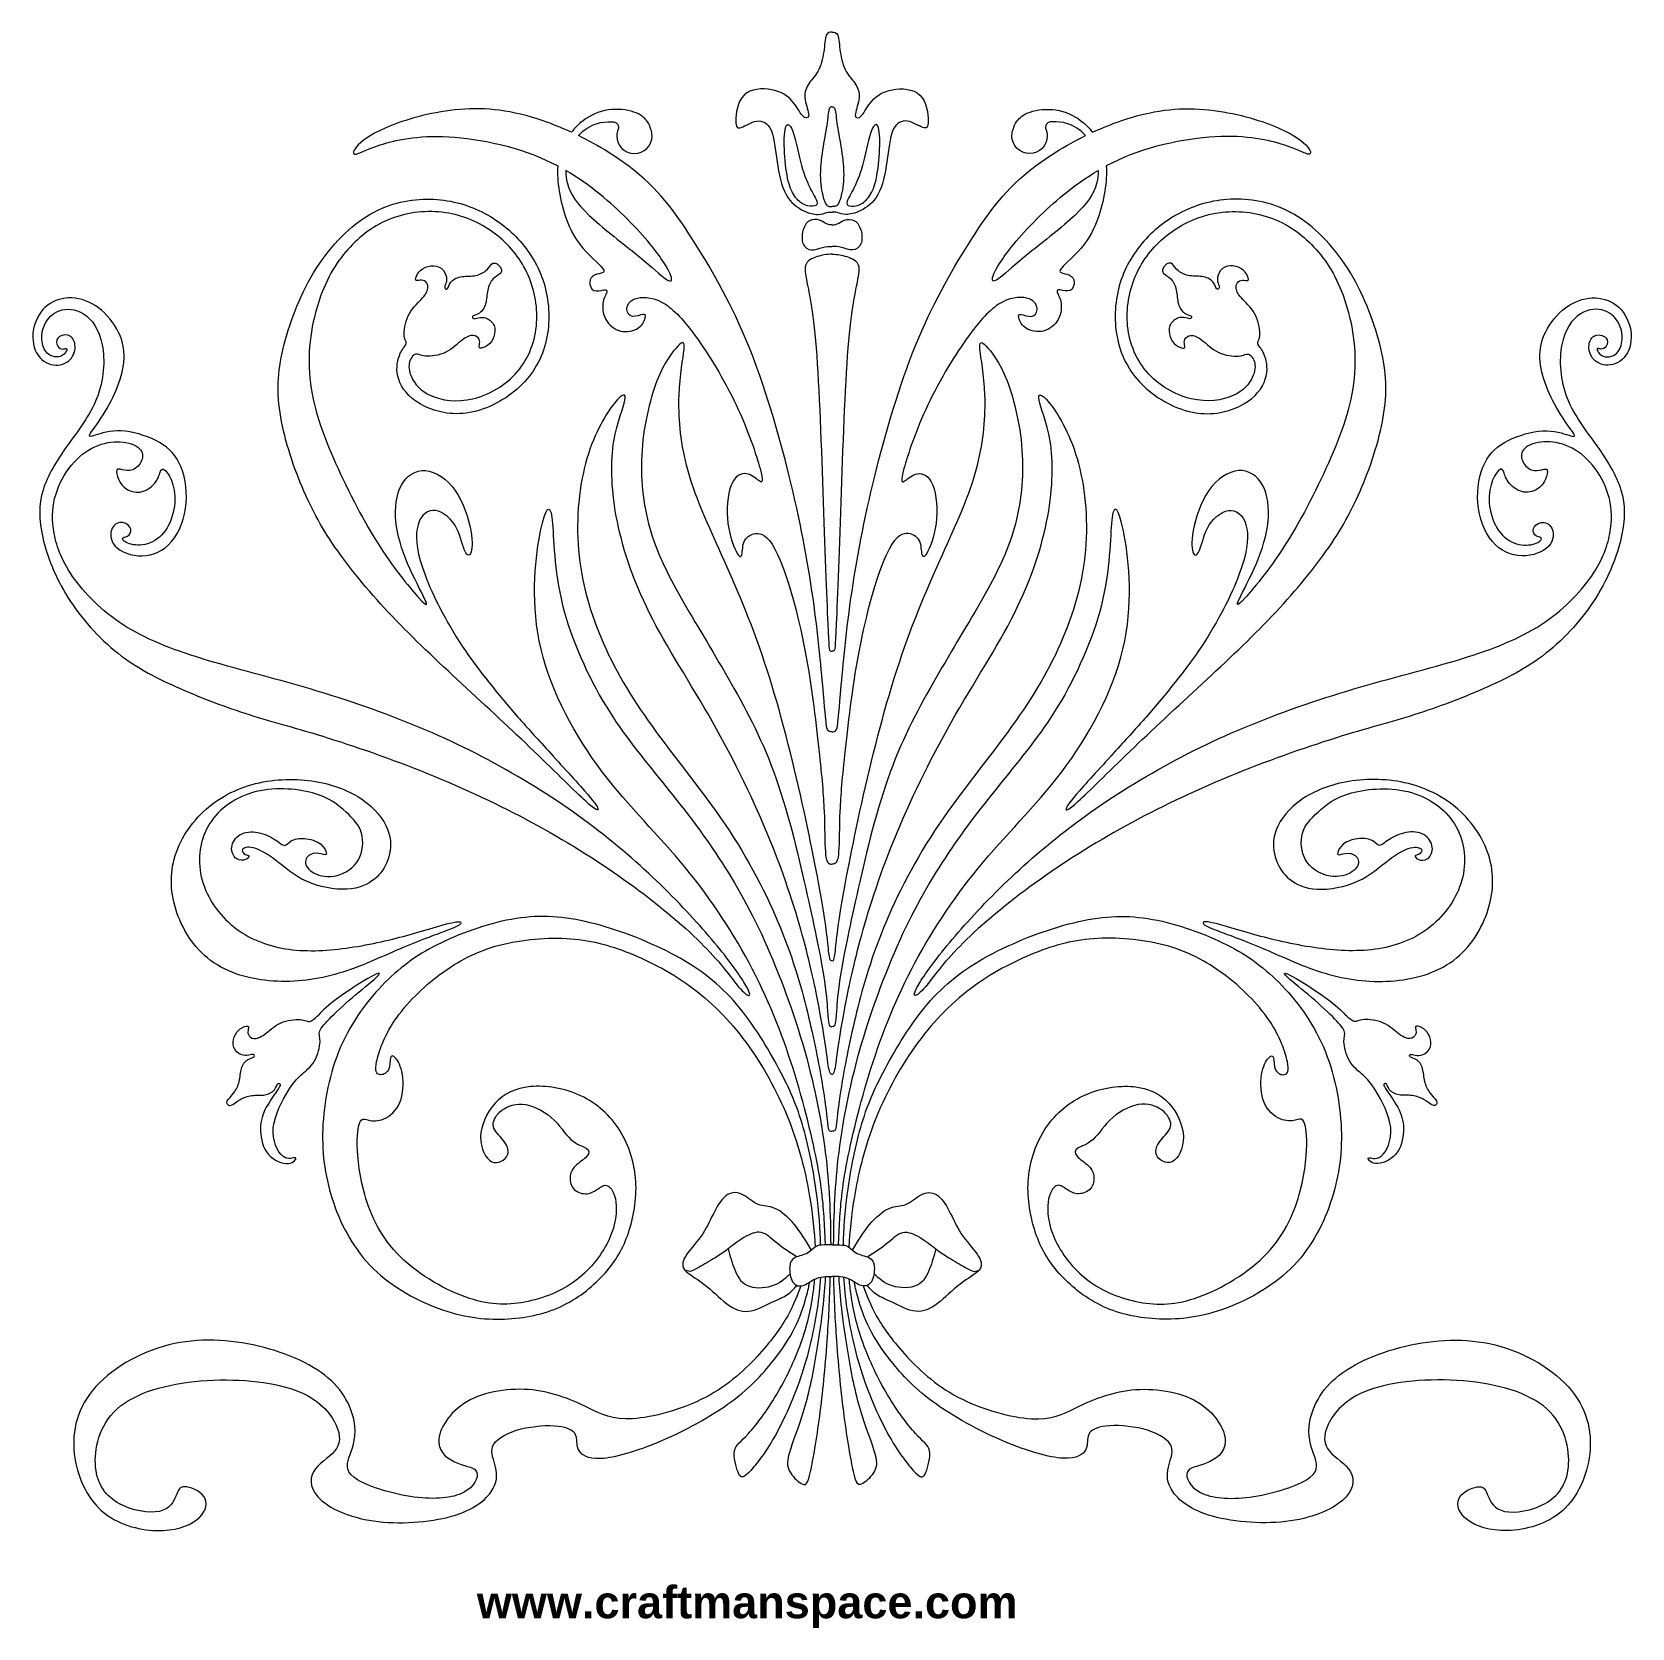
# Model space of a CAD drawing. Header units: millimetres. Extents: x 113 to 311, y -63 to 135.
import ezdxf

# ---------------------------------------------------------------- set-up
doc = ezdxf.new("R2010")
doc.units = ezdxf.units.MM
doc.header["$MEASUREMENT"] = 0
doc.layers.add('Layer 1', color=7, linetype='Continuous')

msp = doc.modelspace()

# ---------------------------------------------------------------- texts
at = {"insert": (167.8867, -58.1372), "char_height": 4, "width": 92.065195, "attachment_point": 1}
msp.add_mtext('{\\fArial|b1|i0|c0|p34;www.craftmanspace.com}', dxfattribs=at)

# ---------------------------------------------------------------- linework, layer by layer
at = {"layer": 'Layer 1', "lineweight": 20}
for points, knots in [([(211.94, 134.5936), (211.6642, 134.5936), (211.3883, 134.5936), (211.2328, 134.188), (211.2328, 134.188), (211.0772, 133.7823), (211.0419, 132.9708), (210.9096, 132.1154), (210.9096, 132.1154), (210.7773, 131.2599), (210.548, 130.3603), (210.1776, 129.6901), (210.1776, 129.6901), (209.8072, 129.0198), (209.2956, 128.5787), (208.9693, 128.0496), (208.9693, 128.0496), (208.643, 127.5205), (208.5019, 126.903), (208.6077, 126.1975), (208.6077, 126.1975), (208.7135, 125.492), (209.0664, 124.6982), (209.0488, 124.2837), (209.0488, 124.2837), (209.0311, 123.8692), (208.643, 123.8339), (208.2726, 124.2219), (208.2726, 124.2219), (207.9022, 124.61), (207.5494, 125.4214), (206.9674, 126.074), (206.9674, 126.074), (206.3853, 126.7267), (205.5738, 127.2206), (204.445, 127.4323), (204.445, 127.4323), (203.3161, 127.644), (201.8697, 127.5733), (201.0407, 126.7708), (201.0407, 126.7708), (200.2117, 125.9682), (199.9999, 124.4336), (199.9999, 123.587), (199.9999, 123.587), (199.9999, 122.7403), (200.2117, 122.5815), (200.6879, 122.7579), (200.6879, 122.7579), (201.1641, 122.9343), (201.905, 123.4459), (202.6105, 123.5429), (202.6105, 123.5429), (203.316, 123.6399), (203.9864, 123.3224), (204.3832, 122.414), (204.3832, 122.414), (204.78, 121.5056), (204.9036, 120.0062), (205.124, 118.5069), (205.124, 118.5069), (205.3445, 117.0076), (205.662, 115.5083), (206.2352, 114.4588), (206.2352, 114.4588), (206.8085, 113.4093), (207.6376, 112.8096), (208.3696, 112.448), (208.3696, 112.448), (209.1016, 112.0864), (209.7366, 111.9629), (210.2128, 111.9717), (210.2128, 111.9717), (210.6891, 111.9805), (211.0066, 112.1217), (211.268, 112.1922), (211.268, 112.1922), (211.5294, 112.2628), (211.7347, 112.2628), (211.94, 112.2628)], [0, 0, 0, 0, 0.04761905, 0.04761905, 0.04761905, 0.04761905, 0.0952381, 0.0952381, 0.0952381, 0.0952381, 0.14285714, 0.14285714, 0.14285714, 0.14285714, 0.19047619, 0.19047619, 0.19047619, 0.19047619, 0.23809524, 0.23809524, 0.23809524, 0.23809524, 0.28571429, 0.28571429, 0.28571429, 0.28571429, 0.33333333, 0.33333333, 0.33333333, 0.33333333, 0.38095238, 0.38095238, 0.38095238, 0.38095238, 0.42857143, 0.42857143, 0.42857143, 0.42857143, 0.47619048, 0.47619048, 0.47619048, 0.47619048, 0.52380952, 0.52380952, 0.52380952, 0.52380952, 0.57142857, 0.57142857, 0.57142857, 0.57142857, 0.61904762, 0.61904762, 0.61904762, 0.61904762, 0.66666667, 0.66666667, 0.66666667, 0.66666667, 0.71428571, 0.71428571, 0.71428571, 0.71428571, 0.76190476, 0.76190476, 0.76190476, 0.76190476, 0.80952381, 0.80952381, 0.80952381, 0.80952381, 0.85714286, 0.85714286, 0.85714286, 0.85714286, 0.9047619, 0.9047619, 0.9047619, 0.9047619, 1, 1, 1, 1]), ([(211.94, 134.5936), (212.2158, 134.5936), (212.4917, 134.5936), (212.6472, 134.188), (212.6472, 134.188), (212.8028, 133.7823), (212.8381, 132.9708), (212.9704, 132.1154), (212.9704, 132.1154), (213.1027, 131.2599), (213.332, 130.3603), (213.7024, 129.6901), (213.7024, 129.6901), (214.0728, 129.0198), (214.5844, 128.5787), (214.9107, 128.0496), (214.9107, 128.0496), (215.237, 127.5205), (215.3781, 126.903), (215.2723, 126.1975), (215.2723, 126.1975), (215.1665, 125.492), (214.8136, 124.6982), (214.8312, 124.2837), (214.8312, 124.2837), (214.8489, 123.8692), (215.237, 123.8339), (215.6074, 124.2219), (215.6074, 124.2219), (215.9778, 124.61), (216.3306, 125.4214), (216.9126, 126.074), (216.9126, 126.074), (217.4947, 126.7267), (218.3062, 127.2206), (219.435, 127.4323), (219.435, 127.4323), (220.5639, 127.644), (222.0103, 127.5733), (222.8393, 126.7708), (222.8393, 126.7708), (223.6683, 125.9682), (223.8801, 124.4336), (223.8801, 123.587), (223.8801, 123.587), (223.8801, 122.7403), (223.6683, 122.5815), (223.1921, 122.7579), (223.1921, 122.7579), (222.7159, 122.9343), (221.975, 123.4459), (221.2695, 123.5429), (221.2695, 123.5429), (220.564, 123.6399), (219.8936, 123.3224), (219.4968, 122.414), (219.4968, 122.414), (219.1, 121.5056), (218.9764, 120.0062), (218.756, 118.5069), (218.756, 118.5069), (218.5355, 117.0076), (218.218, 115.5083), (217.6448, 114.4588), (217.6448, 114.4588), (217.0715, 113.4093), (216.2424, 112.8096), (215.5104, 112.448), (215.5104, 112.448), (214.7784, 112.0864), (214.1434, 111.9629), (213.6672, 111.9717), (213.6672, 111.9717), (213.1909, 111.9805), (212.8734, 112.1217), (212.612, 112.1922), (212.612, 112.1922), (212.3506, 112.2628), (212.1453, 112.2628), (211.94, 112.2628)], [0, 0, 0, 0, 0.04761905, 0.04761905, 0.04761905, 0.04761905, 0.0952381, 0.0952381, 0.0952381, 0.0952381, 0.14285714, 0.14285714, 0.14285714, 0.14285714, 0.19047619, 0.19047619, 0.19047619, 0.19047619, 0.23809524, 0.23809524, 0.23809524, 0.23809524, 0.28571429, 0.28571429, 0.28571429, 0.28571429, 0.33333333, 0.33333333, 0.33333333, 0.33333333, 0.38095238, 0.38095238, 0.38095238, 0.38095238, 0.42857143, 0.42857143, 0.42857143, 0.42857143, 0.47619048, 0.47619048, 0.47619048, 0.47619048, 0.52380952, 0.52380952, 0.52380952, 0.52380952, 0.57142857, 0.57142857, 0.57142857, 0.57142857, 0.61904762, 0.61904762, 0.61904762, 0.61904762, 0.66666667, 0.66666667, 0.66666667, 0.66666667, 0.71428571, 0.71428571, 0.71428571, 0.71428571, 0.76190476, 0.76190476, 0.76190476, 0.76190476, 0.80952381, 0.80952381, 0.80952381, 0.80952381, 0.85714286, 0.85714286, 0.85714286, 0.85714286, 0.9047619, 0.9047619, 0.9047619, 0.9047619, 1, 1, 1, 1]), ([(179.6173, 122.1547), (178.4264, 122.7043), (177.2387, 123.1849), (176.0994, 123.579), (176.0994, 123.579), (172.2683, 124.9041), (168.9811, 125.2517), (165.7808, 124.9912), (165.7808, 124.9912), (162.5804, 124.7308), (159.4667, 123.8625), (157.2793, 122.9945), (157.2793, 122.9945), (155.0917, 122.1266), (153.83, 121.2583), (153.1703, 120.587), (153.1703, 120.587), (152.5106, 119.9157), (152.4527, 119.4412), (152.7941, 119.4354), (152.7941, 119.4354), (153.1355, 119.4295), (153.8764, 119.8926), (155.5663, 120.4713), (155.5663, 120.4713), (157.2561, 121.0499), (159.8951, 121.7445), (163.6741, 121.6288), (163.6741, 121.6288), (167.4533, 121.513), (172.3725, 120.587), (176.5278, 118.6715), (176.5278, 118.6715), (177.0045, 118.4517), (177.4712, 118.2188), (177.9274, 117.9754)], [0, 0, 0, 0, 0.1, 0.1, 0.1, 0.1, 0.2, 0.2, 0.2, 0.2, 0.3, 0.3, 0.3, 0.3, 0.4, 0.4, 0.4, 0.4, 0.5, 0.5, 0.5, 0.5, 0.6, 0.6, 0.6, 0.6, 0.7, 0.7, 0.7, 0.7, 0.8, 0.8, 0.8, 0.8, 1, 1, 1, 1]), ([(180.4904, 121.7396), (180.667, 121.9405), (180.852, 122.122), (181.0417, 122.2827), (181.0417, 122.2827), (181.7593, 122.8902), (182.5465, 123.2028), (183.2426, 123.3497), (183.2426, 123.3497), (183.8918, 123.4865), (184.4622, 123.4794), (184.8707, 123.4323), (184.8707, 123.4323), (185.0814, 123.4082), (185.2523, 123.2975), (185.3604, 123.1151), (185.3604, 123.1151), (185.4684, 122.9328), (185.4837, 122.7296), (185.4037, 122.5333), (185.4037, 122.5333), (185.3004, 122.2791), (185.2433, 122.0011), (185.2433, 121.7097), (185.2433, 121.7097), (185.2433, 120.5016), (186.2228, 119.5221), (187.4309, 119.5221), (187.4309, 119.5221), (188.6392, 119.5221), (189.6185, 120.5016), (189.6185, 121.7097), (189.6185, 121.7097), (189.6185, 121.9934), (189.5646, 122.2648), (189.4664, 122.5133), (189.4664, 122.5133), (189.458, 122.5348), (189.4516, 122.5532), (189.4454, 122.5754), (189.4454, 122.5754), (189.3574, 122.8859), (189.2626, 123.1981), (188.9849, 123.5641), (188.9849, 123.5641), (188.6972, 123.9432), (188.2125, 124.3803), (187.3683, 124.6682), (187.3683, 124.6682), (186.5243, 124.956), (185.3204, 125.095), (184.1745, 124.9213), (184.1745, 124.9213), (183.0287, 124.7477), (181.9406, 124.2614), (181.0146, 123.5496), (181.0146, 123.5496), (180.4964, 123.1513), (180.0289, 122.6822), (179.6173, 122.1547)], [0, 0, 0, 0, 0.0625, 0.0625, 0.0625, 0.0625, 0.125, 0.125, 0.125, 0.125, 0.1875, 0.1875, 0.1875, 0.1875, 0.25, 0.25, 0.25, 0.25, 0.3125, 0.3125, 0.3125, 0.3125, 0.375, 0.375, 0.375, 0.375, 0.4375, 0.4375, 0.4375, 0.4375, 0.5, 0.5, 0.5, 0.5, 0.5625, 0.5625, 0.5625, 0.5625, 0.625, 0.625, 0.625, 0.625, 0.6875, 0.6875, 0.6875, 0.6875, 0.75, 0.75, 0.75, 0.75, 0.8125, 0.8125, 0.8125, 0.8125, 0.875, 0.875, 0.875, 0.875, 1, 1, 1, 1]), ([(211.9395, 125.3163), (211.8012, 125.3163), (211.6626, 125.3163), (211.5559, 124.8803), (211.5559, 124.8803), (211.4491, 124.4441), (211.3737, 123.5717), (211.2262, 122.6312), (211.2262, 122.6312), (211.0787, 121.6907), (210.8586, 120.6819), (210.6996, 119.5443), (210.6996, 119.5443), (210.5405, 118.4065), (210.4419, 117.1397), (210.5114, 116.0703), (210.5114, 116.0703), (210.5809, 115.0008), (210.8182, 114.1286), (211.0091, 113.6394), (211.0091, 113.6394), (211.2001, 113.1502), (211.3449, 113.0438), (211.4921, 112.9908), (211.4921, 112.9908), (211.6395, 112.9376), (211.7895, 112.9376), (211.9395, 112.9376)], [0, 0, 0, 0, 0.125, 0.125, 0.125, 0.125, 0.25, 0.25, 0.25, 0.25, 0.375, 0.375, 0.375, 0.375, 0.5, 0.5, 0.5, 0.5, 0.625, 0.625, 0.625, 0.625, 0.75, 0.75, 0.75, 0.75, 1, 1, 1, 1]), ([(211.94, 125.3163), (212.0783, 125.3163), (212.2169, 125.3163), (212.3236, 124.8803), (212.3236, 124.8803), (212.4305, 124.4441), (212.5058, 123.5717), (212.6533, 122.6312), (212.6533, 122.6312), (212.8008, 121.6907), (213.0209, 120.6819), (213.18, 119.5443), (213.18, 119.5443), (213.339, 118.4065), (213.4376, 117.1397), (213.3682, 116.0703), (213.3682, 116.0703), (213.2986, 115.0008), (213.0613, 114.1286), (212.8704, 113.6394), (212.8704, 113.6394), (212.6794, 113.1502), (212.5347, 113.0438), (212.3874, 112.9908), (212.3874, 112.9908), (212.24, 112.9376), (212.09, 112.9376), (211.94, 112.9376)], [0, 0, 0, 0, 0.125, 0.125, 0.125, 0.125, 0.25, 0.25, 0.25, 0.25, 0.375, 0.375, 0.375, 0.375, 0.5, 0.5, 0.5, 0.5, 0.625, 0.625, 0.625, 0.625, 0.75, 0.75, 0.75, 0.75, 1, 1, 1, 1]), ([(243.3891, 121.7396), (243.2125, 121.9405), (243.0275, 122.122), (242.8378, 122.2827), (242.8378, 122.2827), (242.1202, 122.8902), (241.333, 123.2028), (240.637, 123.3497), (240.637, 123.3497), (239.9877, 123.4865), (239.4173, 123.4794), (239.0088, 123.4323), (239.0088, 123.4323), (238.7981, 123.4082), (238.6272, 123.2975), (238.5191, 123.1151), (238.5191, 123.1151), (238.4111, 122.9328), (238.3959, 122.7296), (238.4758, 122.5333), (238.4758, 122.5333), (238.5791, 122.2791), (238.6362, 122.0011), (238.6362, 121.7097), (238.6362, 121.7097), (238.6362, 120.5016), (237.6568, 119.5221), (236.4486, 119.5221), (236.4486, 119.5221), (235.2403, 119.5221), (234.261, 120.5016), (234.261, 121.7097), (234.261, 121.7097), (234.261, 121.9934), (234.3151, 122.2648), (234.4131, 122.5133), (234.4131, 122.5133), (234.4215, 122.5348), (234.4279, 122.5532), (234.4341, 122.5754), (234.4341, 122.5754), (234.5221, 122.8859), (234.6169, 123.1981), (234.8946, 123.5641), (234.8946, 123.5641), (235.1823, 123.9432), (235.667, 124.3803), (236.5112, 124.6682), (236.5112, 124.6682), (237.3553, 124.956), (238.5591, 125.095), (239.705, 124.9213), (239.705, 124.9213), (240.8508, 124.7477), (241.9389, 124.2614), (242.8649, 123.5496), (242.8649, 123.5496), (243.3831, 123.1513), (243.8506, 122.6822), (244.2622, 122.1547)], [0, 0, 0, 0, 0.0625, 0.0625, 0.0625, 0.0625, 0.125, 0.125, 0.125, 0.125, 0.1875, 0.1875, 0.1875, 0.1875, 0.25, 0.25, 0.25, 0.25, 0.3125, 0.3125, 0.3125, 0.3125, 0.375, 0.375, 0.375, 0.375, 0.4375, 0.4375, 0.4375, 0.4375, 0.5, 0.5, 0.5, 0.5, 0.5625, 0.5625, 0.5625, 0.5625, 0.625, 0.625, 0.625, 0.625, 0.6875, 0.6875, 0.6875, 0.6875, 0.75, 0.75, 0.75, 0.75, 0.8125, 0.8125, 0.8125, 0.8125, 0.875, 0.875, 0.875, 0.875, 1, 1, 1, 1]), ([(244.2622, 122.1547), (245.4531, 122.7043), (246.6408, 123.1849), (247.7801, 123.579), (247.7801, 123.579), (251.6112, 124.9041), (254.8984, 125.2517), (258.0987, 124.9912), (258.0987, 124.9912), (261.2991, 124.7308), (264.4128, 123.8625), (266.6002, 122.9945), (266.6002, 122.9945), (268.7879, 122.1266), (270.0495, 121.2583), (270.7092, 120.587), (270.7092, 120.587), (271.369, 119.9157), (271.4268, 119.4412), (271.0854, 119.4354), (271.0854, 119.4354), (270.744, 119.4295), (270.0031, 119.8926), (268.3133, 120.4713), (268.3133, 120.4713), (266.6234, 121.0499), (263.9844, 121.7445), (260.2054, 121.6288), (260.2054, 121.6288), (256.4262, 121.513), (251.507, 120.587), (247.3517, 118.6715), (247.3517, 118.6715), (246.875, 118.4517), (246.4083, 118.2188), (245.9521, 117.9754)], [0, 0, 0, 0, 0.1, 0.1, 0.1, 0.1, 0.2, 0.2, 0.2, 0.2, 0.3, 0.3, 0.3, 0.3, 0.4, 0.4, 0.4, 0.4, 0.5, 0.5, 0.5, 0.5, 0.6, 0.6, 0.6, 0.6, 0.7, 0.7, 0.7, 0.7, 0.8, 0.8, 0.8, 0.8, 1, 1, 1, 1]), ([(206.179, 122.7345), (205.9905, 122.1412), (205.9789, 120.8556), (206.0541, 119.5827), (206.0541, 119.5827), (206.1293, 118.3097), (206.2915, 117.0492), (206.5229, 116.1103), (206.5229, 116.1103), (206.7544, 115.1714), (207.0553, 114.5536), (207.4199, 114.081), (207.4199, 114.081), (207.7845, 113.6084), (208.2128, 113.2807), (208.6353, 113.1169), (208.6353, 113.1169), (209.0578, 112.953), (209.4744, 112.953), (209.7556, 113.0256), (209.7556, 113.0256), (210.0367, 113.0982), (210.1823, 113.2435), (210.0671, 113.5968), (210.0671, 113.5968), (209.9518, 113.9501), (209.5755, 114.5114), (209.182, 115.3216), (209.182, 115.3216), (208.7886, 116.1319), (208.3775, 117.191), (208.0275, 118.5336), (208.0275, 118.5336), (207.6774, 119.8763), (207.388, 121.5026), (207.0606, 122.3653), (207.0606, 122.3653), (206.7331, 123.2281), (206.3675, 123.3275), (206.179, 122.7345)], [0, 0, 0, 0, 0.09090909, 0.09090909, 0.09090909, 0.09090909, 0.18181818, 0.18181818, 0.18181818, 0.18181818, 0.27272727, 0.27272727, 0.27272727, 0.27272727, 0.36363636, 0.36363636, 0.36363636, 0.36363636, 0.45454545, 0.45454545, 0.45454545, 0.45454545, 0.54545455, 0.54545455, 0.54545455, 0.54545455, 0.63636364, 0.63636364, 0.63636364, 0.63636364, 0.72727273, 0.72727273, 0.72727273, 0.72727273, 0.81818182, 0.81818182, 0.81818182, 0.81818182, 1, 1, 1, 1]), ([(217.7005, 122.7345), (217.8891, 122.1412), (217.9006, 120.8556), (217.8254, 119.5827), (217.8254, 119.5827), (217.7502, 118.3097), (217.588, 117.0492), (217.3566, 116.1103), (217.3566, 116.1103), (217.1251, 115.1714), (216.8242, 114.5536), (216.4596, 114.081), (216.4596, 114.081), (216.095, 113.6084), (215.6667, 113.2807), (215.2442, 113.1169), (215.2442, 113.1169), (214.8218, 112.953), (214.4051, 112.953), (214.124, 113.0256), (214.124, 113.0256), (213.8428, 113.0982), (213.6972, 113.2435), (213.8124, 113.5968), (213.8124, 113.5968), (213.9278, 113.9501), (214.304, 114.5114), (214.6975, 115.3216), (214.6975, 115.3216), (215.0909, 116.1319), (215.502, 117.191), (215.852, 118.5336), (215.852, 118.5336), (216.2021, 119.8763), (216.4915, 121.5026), (216.8189, 122.3653), (216.8189, 122.3653), (217.1464, 123.2281), (217.512, 123.3275), (217.7005, 122.7345)], [0, 0, 0, 0, 0.09090909, 0.09090909, 0.09090909, 0.09090909, 0.18181818, 0.18181818, 0.18181818, 0.18181818, 0.27272727, 0.27272727, 0.27272727, 0.27272727, 0.36363636, 0.36363636, 0.36363636, 0.36363636, 0.45454545, 0.45454545, 0.45454545, 0.45454545, 0.54545455, 0.54545455, 0.54545455, 0.54545455, 0.63636364, 0.63636364, 0.63636364, 0.63636364, 0.72727273, 0.72727273, 0.72727273, 0.72727273, 0.81818182, 0.81818182, 0.81818182, 0.81818182, 1, 1, 1, 1]), ([(211.9395, 47.8176), (211.7944, 47.8176), (211.6492, 47.8176), (211.5348, 47.8885), (211.5348, 47.8885), (211.4203, 47.9593), (211.3364, 48.1012), (211.2597, 48.5815), (211.2597, 48.5815), (211.1831, 49.0618), (211.1133, 49.8808), (210.882, 52.524), (210.882, 52.524), (210.6505, 55.1675), (210.2569, 59.6352), (209.5856, 64.3691), (209.5856, 64.3691), (208.9144, 69.1032), (207.9652, 74.1035), (206.6341, 79.5203), (206.6341, 79.5203), (205.303, 84.9373), (203.59, 90.7708), (201.5701, 95.7304), (201.5701, 95.7304), (199.5501, 100.6902), (197.2233, 104.7761), (195.024, 108.2832), (195.024, 108.2832), (192.8247, 111.7904), (190.7529, 114.7189), (187.5293, 117.3345), (187.5293, 117.3345), (185.4988, 118.9823), (183.0111, 120.5063), (180.4904, 121.7397)], [0, 0, 0, 0, 0.1, 0.1, 0.1, 0.1, 0.2, 0.2, 0.2, 0.2, 0.3, 0.3, 0.3, 0.3, 0.4, 0.4, 0.4, 0.4, 0.5, 0.5, 0.5, 0.5, 0.6, 0.6, 0.6, 0.6, 0.7, 0.7, 0.7, 0.7, 0.8, 0.8, 0.8, 0.8, 1, 1, 1, 1]), ([(211.94, 47.8176), (212.0851, 47.8176), (212.2303, 47.8176), (212.3447, 47.8885), (212.3447, 47.8885), (212.4592, 47.9593), (212.5432, 48.1012), (212.6198, 48.5815), (212.6198, 48.5815), (212.6965, 49.0618), (212.7662, 49.8808), (212.9975, 52.524), (212.9975, 52.524), (213.229, 55.1675), (213.6226, 59.6352), (214.2939, 64.3691), (214.2939, 64.3691), (214.9653, 69.1032), (215.9143, 74.1035), (217.2454, 79.5203), (217.2454, 79.5203), (218.5765, 84.9373), (220.2895, 90.7708), (222.3095, 95.7304), (222.3095, 95.7304), (224.3294, 100.6902), (226.6562, 104.7761), (228.8555, 108.2832), (228.8555, 108.2832), (231.0548, 111.7904), (233.1266, 114.7189), (236.3502, 117.3345), (236.3502, 117.3345), (238.3807, 118.9823), (240.8684, 120.5063), (243.3891, 121.7397)], [0, 0, 0, 0, 0.1, 0.1, 0.1, 0.1, 0.2, 0.2, 0.2, 0.2, 0.3, 0.3, 0.3, 0.3, 0.4, 0.4, 0.4, 0.4, 0.5, 0.5, 0.5, 0.5, 0.6, 0.6, 0.6, 0.6, 0.7, 0.7, 0.7, 0.7, 0.8, 0.8, 0.8, 0.8, 1, 1, 1, 1]), ([(177.9274, 117.9754), (177.8898, 117.5219), (177.8846, 117.0229), (177.9184, 116.466), (177.9184, 116.466), (178.0399, 114.4695), (178.6652, 111.7262), (179.7242, 109.7353), (179.7242, 109.7353), (180.7831, 107.7445), (182.2763, 106.506), (183.0229, 105.7885), (183.0229, 105.7885), (183.7694, 105.0708), (183.7694, 104.874), (183.5321, 104.7582), (183.5321, 104.7582), (183.2948, 104.6426), (182.8203, 104.6077), (182.4788, 104.4399), (182.4788, 104.4399), (182.1375, 104.2722), (181.9291, 103.9712), (181.9058, 103.5776), (181.9058, 103.5776), (181.8827, 103.1841), (182.0449, 102.698), (182.3979, 102.5417), (182.3979, 102.5417), (182.7509, 102.3856), (183.2948, 102.5591), (183.6306, 102.6055), (183.6306, 102.6055), (183.9661, 102.6518), (184.0935, 102.5707), (184.0009, 102.3046), (184.0009, 102.3046), (183.9084, 102.0384), (183.5958, 101.5868), (183.5147, 100.9156), (183.5147, 100.9156), (183.4337, 100.2442), (183.5843, 99.353), (184.0357, 98.6817), (184.0357, 98.6817), (184.487, 98.0104), (185.2396, 97.5588), (186.0035, 97.4546), (186.0035, 97.4546), (186.7672, 97.3505), (187.5427, 97.5936), (188.0289, 97.9697), (188.0289, 97.9697), (188.515, 98.3458), (188.7119, 98.8553), (188.7813, 99.1736), (188.7813, 99.1736), (188.8507, 99.4919), (188.7928, 99.6192), (188.4861, 99.567), (188.4861, 99.567), (188.1794, 99.5151), (187.6238, 99.2835), (187.2071, 99.3297), (187.2071, 99.3297), (186.7905, 99.3761), (186.5126, 99.7003), (186.501, 100.1632), (186.501, 100.1632), (186.4894, 100.6261), (186.7442, 101.228), (187.5023, 101.5117), (187.5023, 101.5117), (188.2604, 101.7952), (189.5219, 101.7604), (190.7981, 101.0978), (190.7981, 101.0978), (192.0742, 100.4351), (193.3649, 99.1446), (194.9824, 96.9135), (194.9824, 96.9135), (196.5999, 94.6826), (198.5446, 91.5111), (200.0377, 88.3629), (200.0377, 88.3629), (201.5307, 85.2146), (202.5725, 82.0894), (203.0124, 80.4574), (203.0124, 80.4574), (203.4522, 78.8255), (203.2899, 78.6865), (202.9774, 78.8716), (202.9774, 78.8716), (202.6652, 79.0568), (202.202, 79.5663), (201.577, 79.7514), (201.577, 79.7514), (200.9521, 79.9366), (200.1649, 79.7977), (199.6325, 78.8139), (199.6325, 78.8139), (199.1001, 77.8302), (198.8222, 76.0012), (198.9612, 74.2881), (198.9612, 74.2881), (199.1, 72.5752), (199.6557, 70.978), (200.0493, 70.1907), (200.0493, 70.1907), (200.4427, 69.4037), (200.6743, 69.4269), (200.7669, 69.8088), (200.7669, 69.8088), (200.8594, 70.1907), (200.8131, 70.9317), (201.1024, 71.4872), (201.1024, 71.4872), (201.3917, 72.0428), (202.0169, 72.4131), (202.723, 72.3899), (202.723, 72.3899), (203.429, 72.3667), (204.2161, 71.9502), (205.2347, 69.693), (205.2347, 69.693), (206.2532, 67.436), (207.5032, 63.3386), (208.4204, 58.7724), (208.4204, 58.7724), (209.3376, 54.2064), (209.9221, 49.1715), (210.3069, 45.6123), (210.3069, 45.6123), (210.6916, 42.0531), (210.877, 39.9697), (210.9639, 37.9702), (210.9639, 37.9702), (211.0506, 35.9708), (211.0389, 34.0551), (211.1141, 32.973), (211.1141, 32.973), (211.1893, 31.8908), (211.3515, 31.6418), (211.5035, 31.5174), (211.5035, 31.5174), (211.6555, 31.393), (211.7975, 31.393), (211.9395, 31.393)], [0, 0, 0, 0, 0.02631579, 0.02631579, 0.02631579, 0.02631579, 0.05263158, 0.05263158, 0.05263158, 0.05263158, 0.07894737, 0.07894737, 0.07894737, 0.07894737, 0.10526316, 0.10526316, 0.10526316, 0.10526316, 0.13157895, 0.13157895, 0.13157895, 0.13157895, 0.15789474, 0.15789474, 0.15789474, 0.15789474, 0.18421053, 0.18421053, 0.18421053, 0.18421053, 0.21052632, 0.21052632, 0.21052632, 0.21052632, 0.23684211, 0.23684211, 0.23684211, 0.23684211, 0.26315789, 0.26315789, 0.26315789, 0.26315789, 0.28947368, 0.28947368, 0.28947368, 0.28947368, 0.31578947, 0.31578947, 0.31578947, 0.31578947, 0.34210526, 0.34210526, 0.34210526, 0.34210526, 0.36842105, 0.36842105, 0.36842105, 0.36842105, 0.39473684, 0.39473684, 0.39473684, 0.39473684, 0.42105263, 0.42105263, 0.42105263, 0.42105263, 0.44736842, 0.44736842, 0.44736842, 0.44736842, 0.47368421, 0.47368421, 0.47368421, 0.47368421, 0.5, 0.5, 0.5, 0.5, 0.52631579, 0.52631579, 0.52631579, 0.52631579, 0.55263158, 0.55263158, 0.55263158, 0.55263158, 0.57894737, 0.57894737, 0.57894737, 0.57894737, 0.60526316, 0.60526316, 0.60526316, 0.60526316, 0.63157895, 0.63157895, 0.63157895, 0.63157895, 0.65789474, 0.65789474, 0.65789474, 0.65789474, 0.68421053, 0.68421053, 0.68421053, 0.68421053, 0.71052632, 0.71052632, 0.71052632, 0.71052632, 0.73684211, 0.73684211, 0.73684211, 0.73684211, 0.76315789, 0.76315789, 0.76315789, 0.76315789, 0.78947368, 0.78947368, 0.78947368, 0.78947368, 0.81578947, 0.81578947, 0.81578947, 0.81578947, 0.84210526, 0.84210526, 0.84210526, 0.84210526, 0.86842105, 0.86842105, 0.86842105, 0.86842105, 0.89473684, 0.89473684, 0.89473684, 0.89473684, 0.92105263, 0.92105263, 0.92105263, 0.92105263, 0.94736842, 0.94736842, 0.94736842, 0.94736842, 1, 1, 1, 1]), ([(178.9166, 117.4218), (181.994, 115.62), (184.5525, 113.3759), (186.4761, 111.4663), (186.4761, 111.4663), (188.8777, 109.082), (190.29, 107.2184), (191.0886, 105.9915), (191.0886, 105.9915), (191.8872, 104.7647), (192.0724, 104.1743), (192.0435, 103.8907), (192.0435, 103.8907), (192.0144, 103.6071), (191.7714, 103.6303), (191.0596, 104.18), (191.0596, 104.18), (190.3477, 104.7299), (189.1671, 105.8064), (187.4251, 107.2184), (187.4251, 107.2184), (185.6833, 108.6306), (183.3798, 110.3783), (181.8232, 111.854), (181.8232, 111.854), (180.2663, 113.3297), (179.4559, 114.5336), (179.1146, 115.8241), (179.1146, 115.8241), (178.9756, 116.3496), (178.9143, 116.8895), (178.9166, 117.4218)], [0, 0, 0, 0, 0.11111111, 0.11111111, 0.11111111, 0.11111111, 0.22222222, 0.22222222, 0.22222222, 0.22222222, 0.33333333, 0.33333333, 0.33333333, 0.33333333, 0.44444444, 0.44444444, 0.44444444, 0.44444444, 0.55555556, 0.55555556, 0.55555556, 0.55555556, 0.66666667, 0.66666667, 0.66666667, 0.66666667, 0.77777778, 0.77777778, 0.77777778, 0.77777778, 1, 1, 1, 1]), ([(245.9521, 117.9754), (245.9897, 117.5218), (245.9949, 117.023), (245.9611, 116.466), (245.9611, 116.466), (245.8396, 114.4695), (245.2143, 111.7262), (244.1553, 109.7353), (244.1553, 109.7353), (243.0964, 107.7445), (241.6033, 106.506), (240.8566, 105.7885), (240.8566, 105.7885), (240.1101, 105.0708), (240.1101, 104.874), (240.3474, 104.7582), (240.3474, 104.7582), (240.5847, 104.6426), (241.0592, 104.6077), (241.4007, 104.4399), (241.4007, 104.4399), (241.742, 104.2722), (241.9504, 103.9712), (241.9737, 103.5776), (241.9737, 103.5776), (241.9968, 103.1841), (241.8346, 102.698), (241.4816, 102.5417), (241.4816, 102.5417), (241.1286, 102.3856), (240.5847, 102.5591), (240.2489, 102.6055), (240.2489, 102.6055), (239.9134, 102.6518), (239.786, 102.5707), (239.8786, 102.3046), (239.8786, 102.3046), (239.9711, 102.0384), (240.2837, 101.5868), (240.3648, 100.9156), (240.3648, 100.9156), (240.4458, 100.2442), (240.2952, 99.353), (239.8438, 98.6817), (239.8438, 98.6817), (239.3925, 98.0104), (238.6399, 97.5588), (237.876, 97.4546), (237.876, 97.4546), (237.1123, 97.3505), (236.3368, 97.5936), (235.8507, 97.9697), (235.8507, 97.9697), (235.3645, 98.3458), (235.1676, 98.8553), (235.0982, 99.1736), (235.0982, 99.1736), (235.0289, 99.4919), (235.0867, 99.6192), (235.3934, 99.567), (235.3934, 99.567), (235.7001, 99.5151), (236.2557, 99.2835), (236.6724, 99.3297), (236.6724, 99.3297), (237.089, 99.3761), (237.3669, 99.7003), (237.3785, 100.1632), (237.3785, 100.1632), (237.3901, 100.6261), (237.1353, 101.228), (236.3772, 101.5117), (236.3772, 101.5117), (235.6192, 101.7952), (234.3576, 101.7604), (233.0814, 101.0978), (233.0814, 101.0978), (231.8053, 100.4351), (230.5146, 99.1446), (228.8971, 96.9135), (228.8971, 96.9135), (227.2796, 94.6826), (225.3349, 91.5111), (223.8418, 88.3629), (223.8418, 88.3629), (222.3488, 85.2146), (221.3071, 82.0894), (220.8671, 80.4574), (220.8671, 80.4574), (220.4273, 78.8255), (220.5896, 78.6865), (220.9021, 78.8716), (220.9021, 78.8716), (221.2143, 79.0568), (221.6775, 79.5663), (222.3025, 79.7514), (222.3025, 79.7514), (222.9274, 79.9366), (223.7146, 79.7977), (224.247, 78.8139), (224.247, 78.8139), (224.7794, 77.8302), (225.0573, 76.0012), (224.9183, 74.2881), (224.9183, 74.2881), (224.7795, 72.5752), (224.2238, 70.978), (223.8302, 70.1907), (223.8302, 70.1907), (223.4368, 69.4037), (223.2052, 69.4269), (223.1126, 69.8088), (223.1126, 69.8088), (223.0201, 70.1907), (223.0664, 70.9317), (222.7771, 71.4872), (222.7771, 71.4872), (222.4878, 72.0428), (221.8626, 72.4131), (221.1565, 72.3899), (221.1565, 72.3899), (220.4506, 72.3667), (219.6634, 71.9502), (218.6448, 69.693), (218.6448, 69.693), (217.6264, 67.436), (216.3763, 63.3386), (215.4591, 58.7724), (215.4591, 58.7724), (214.5419, 54.2064), (213.9575, 49.1715), (213.5726, 45.6123), (213.5726, 45.6123), (213.1879, 42.0531), (213.0025, 39.9697), (212.9156, 37.9702), (212.9156, 37.9702), (212.8289, 35.9708), (212.8406, 34.0551), (212.7654, 32.973), (212.7654, 32.973), (212.6902, 31.8908), (212.528, 31.6418), (212.376, 31.5174), (212.376, 31.5174), (212.224, 31.393), (212.082, 31.393), (211.94, 31.393)], [0, 0, 0, 0, 0.02631579, 0.02631579, 0.02631579, 0.02631579, 0.05263158, 0.05263158, 0.05263158, 0.05263158, 0.07894737, 0.07894737, 0.07894737, 0.07894737, 0.10526316, 0.10526316, 0.10526316, 0.10526316, 0.13157895, 0.13157895, 0.13157895, 0.13157895, 0.15789474, 0.15789474, 0.15789474, 0.15789474, 0.18421053, 0.18421053, 0.18421053, 0.18421053, 0.21052632, 0.21052632, 0.21052632, 0.21052632, 0.23684211, 0.23684211, 0.23684211, 0.23684211, 0.26315789, 0.26315789, 0.26315789, 0.26315789, 0.28947368, 0.28947368, 0.28947368, 0.28947368, 0.31578947, 0.31578947, 0.31578947, 0.31578947, 0.34210526, 0.34210526, 0.34210526, 0.34210526, 0.36842105, 0.36842105, 0.36842105, 0.36842105, 0.39473684, 0.39473684, 0.39473684, 0.39473684, 0.42105263, 0.42105263, 0.42105263, 0.42105263, 0.44736842, 0.44736842, 0.44736842, 0.44736842, 0.47368421, 0.47368421, 0.47368421, 0.47368421, 0.5, 0.5, 0.5, 0.5, 0.52631579, 0.52631579, 0.52631579, 0.52631579, 0.55263158, 0.55263158, 0.55263158, 0.55263158, 0.57894737, 0.57894737, 0.57894737, 0.57894737, 0.60526316, 0.60526316, 0.60526316, 0.60526316, 0.63157895, 0.63157895, 0.63157895, 0.63157895, 0.65789474, 0.65789474, 0.65789474, 0.65789474, 0.68421053, 0.68421053, 0.68421053, 0.68421053, 0.71052632, 0.71052632, 0.71052632, 0.71052632, 0.73684211, 0.73684211, 0.73684211, 0.73684211, 0.76315789, 0.76315789, 0.76315789, 0.76315789, 0.78947368, 0.78947368, 0.78947368, 0.78947368, 0.81578947, 0.81578947, 0.81578947, 0.81578947, 0.84210526, 0.84210526, 0.84210526, 0.84210526, 0.86842105, 0.86842105, 0.86842105, 0.86842105, 0.89473684, 0.89473684, 0.89473684, 0.89473684, 0.92105263, 0.92105263, 0.92105263, 0.92105263, 0.94736842, 0.94736842, 0.94736842, 0.94736842, 1, 1, 1, 1]), ([(244.9629, 117.4218), (241.8855, 115.62), (239.3269, 113.376), (237.4034, 111.4663), (237.4034, 111.4663), (235.0018, 109.0821), (233.5895, 107.2184), (232.7909, 105.9915), (232.7909, 105.9915), (231.9924, 104.7647), (231.8071, 104.1743), (231.836, 103.8907), (231.836, 103.8907), (231.8651, 103.6071), (232.1081, 103.6303), (232.8199, 104.18), (232.8199, 104.18), (233.5318, 104.7299), (234.7124, 105.8064), (236.4544, 107.2184), (236.4544, 107.2184), (238.1963, 108.6306), (240.4998, 110.3783), (242.0564, 111.854), (242.0564, 111.854), (243.6132, 113.3297), (244.4236, 114.5336), (244.7649, 115.8241), (244.7649, 115.8241), (244.9039, 116.3496), (244.9652, 116.8895), (244.9629, 117.4218)], [0, 0, 0, 0, 0.11111111, 0.11111111, 0.11111111, 0.11111111, 0.22222222, 0.22222222, 0.22222222, 0.22222222, 0.33333333, 0.33333333, 0.33333333, 0.33333333, 0.44444444, 0.44444444, 0.44444444, 0.44444444, 0.55555556, 0.55555556, 0.55555556, 0.55555556, 0.66666667, 0.66666667, 0.66666667, 0.66666667, 0.77777778, 0.77777778, 0.77777778, 0.77777778, 1, 1, 1, 1]), ([(158.9717, 95.6476), (158.6939, 95.3007), (158.4335, 94.9124), (158.2405, 94.3678), (158.2405, 94.3678), (157.9777, 93.6271), (157.8388, 92.5967), (158.1918, 91.5203), (158.1918, 91.5203), (158.5448, 90.4439), (159.3899, 89.3211), (160.8482, 88.4704), (160.8482, 88.4704), (162.3066, 87.6197), (164.3785, 87.0408), (166.5834, 87.3302), (166.5834, 87.3302), (168.7884, 87.6196), (171.1265, 88.7771), (172.8858, 90.3164), (172.8858, 90.3164), (174.645, 91.8559), (175.8258, 93.7773), (176.3986, 95.9533), (176.3986, 95.9533), (176.9716, 98.1293), (176.9367, 100.56), (176.4102, 102.7128), (176.4102, 102.7128), (175.8835, 104.8657), (174.865, 106.7409), (173.5051, 108.3554), (173.5051, 108.3554), (172.1451, 109.9701), (170.4434, 111.3244), (168.5163, 112.285), (168.5163, 112.285), (166.5892, 113.2456), (164.4362, 113.813), (162.0751, 113.8592), (162.0751, 113.8592), (159.7139, 113.9055), (157.1444, 113.431), (154.6733, 112.0015), (154.6733, 112.0015), (152.2021, 110.5721), (149.8293, 108.1877), (147.9716, 105.2652), (147.9716, 105.2652), (146.1139, 102.3426), (144.7711, 98.8817), (144.0015, 95.884), (144.0015, 95.884), (143.2318, 92.8862), (143.0349, 90.3512), (143.4747, 87.3998), (143.4747, 87.3998), (143.9146, 84.4484), (144.991, 81.08), (146.2121, 78.1749), (146.2121, 78.1749), (147.4332, 75.2697), (148.799, 72.8273), (150.6277, 70.2347), (150.6277, 70.2347), (152.4565, 67.6419), (154.7485, 64.8988), (157.3759, 62.1383), (157.3759, 62.1383), (160.0033, 59.3777), (162.9664, 56.5998), (166.0278, 53.7583), (166.0278, 53.7583), (169.0893, 50.9168), (172.2491, 48.0114), (174.9981, 45.3784), (174.9981, 45.3784), (177.747, 42.7452), (180.0851, 40.3838), (181.3929, 39.1918), (181.3929, 39.1918), (182.7009, 37.9996), (182.9788, 37.9763), (182.9152, 38.2541), (182.9152, 38.2541), (182.8515, 38.5319), (182.4463, 39.1107), (181.231, 40.4996), (181.231, 40.4996), (180.0157, 41.8886), (177.9902, 44.0878), (176.4798, 45.7428), (176.4798, 45.7428), (174.9723, 47.3946), (173.9778, 48.5049), (172.9845, 49.6136), (172.9845, 49.6136), (172.9801, 49.6183), (172.9766, 49.6225), (172.9724, 49.6274), (172.9724, 49.6274), (170.5438, 52.4954), (168.1153, 55.3641), (166.0858, 58.4171), (166.0858, 58.4171), (164.0546, 61.4727), (162.4223, 64.7136), (161.4675, 67.2541), (161.4675, 67.2541), (160.5126, 69.7948), (160.2346, 71.6351), (160.4777, 72.9952), (160.4777, 72.9952), (160.7209, 74.3552), (161.4848, 75.2349), (162.4223, 75.2697), (162.4223, 75.2697), (163.3598, 75.3044), (164.4712, 74.494), (165.1424, 73.4524), (165.1424, 73.4524), (165.8137, 72.4108), (166.0452, 71.1375), (166.3172, 70.4199), (166.3172, 70.4199), (166.5892, 69.7023), (166.9017, 69.5402), (167.1042, 69.9336), (167.1042, 69.9336), (167.3067, 70.3272), (167.3995, 71.2763), (167.1333, 72.7579), (167.1333, 72.7579), (166.867, 74.2394), (166.242, 76.2534), (165.2176, 77.7175), (165.2176, 77.7175), (164.1933, 79.1818), (162.7697, 80.0962), (161.5138, 80.1945), (161.5138, 80.1945), (160.258, 80.293), (159.1699, 79.5753), (158.5276, 78.4006), (158.5276, 78.4006), (157.8852, 77.2258), (157.6884, 75.5937), (157.8562, 73.8981), (157.8562, 73.8981), (158.0241, 72.2025), (158.5565, 70.443), (159.2972, 68.6953), (159.2972, 68.6953), (160.0381, 66.9476), (160.9872, 65.2113), (161.4154, 64.2969), (161.4154, 64.2969), (161.8438, 63.3826), (161.751, 63.2898), (160.7441, 64.3778), (160.7441, 64.3778), (159.7371, 65.4659), (157.8157, 67.7346), (155.877, 70.7497), (155.877, 70.7497), (153.9382, 73.7649), (151.9821, 77.5267), (150.3732, 81.1321), (150.3732, 81.1321), (148.7644, 84.7376), (147.5027, 88.1868), (147.1671, 91.6649), (147.1671, 91.6649), (146.8314, 95.1431), (147.4217, 98.6502), (148.365, 101.428), (148.365, 101.428), (149.3084, 104.2059), (150.6048, 106.2548), (152.1673, 107.9214), (152.1673, 107.9214), (153.7298, 109.5882), (155.5587, 110.873), (157.6768, 111.6021), (157.6768, 111.6021), (159.7949, 112.3313), (162.2026, 112.5049), (164.3958, 112.1173), (164.3958, 112.1173), (166.5892, 111.7294), (168.5686, 110.7803), (170.2178, 109.513), (170.2178, 109.513), (171.8672, 108.2456), (173.1867, 106.6597), (174.0837, 104.7731), (174.0837, 104.7731), (174.9807, 102.8866), (175.4553, 100.6988), (175.3049, 98.5229), (175.3049, 98.5229), (175.1544, 96.347), (174.3789, 94.1823), (172.9379, 92.4867), (172.9379, 92.4867), (171.4969, 90.7911), (169.3902, 89.564), (167.3879, 89.0954), (167.3879, 89.0954), (165.3855, 88.6266), (163.4873, 88.916), (162.1851, 89.5005), (162.1851, 89.5005), (160.883, 90.0851), (160.1769, 90.9647), (159.8065, 91.7402), (159.8065, 91.7402), (159.4362, 92.5157), (159.4013, 93.187), (159.5472, 93.6911), (159.5472, 93.6911), (159.6277, 93.9688), (159.763, 94.1958), (159.9228, 94.3999), (159.9228, 94.3999), (160.1192, 94.6507), (160.4584, 94.7245), (160.7412, 94.578), (160.7412, 94.578), (160.9217, 94.4846), (161.1594, 94.4109), (161.4986, 94.3867), (161.4986, 94.3867), (162.1557, 94.3395), (163.1954, 94.4766), (164.0341, 94.881), (164.0341, 94.881), (164.8729, 95.2856), (165.5107, 95.9577), (166.0615, 96.3824), (166.0615, 96.3824), (166.6121, 96.807), (167.0756, 96.9843), (167.4406, 96.9616), (167.4406, 96.9616), (167.8055, 96.939), (168.0721, 96.7163), (168.1819, 96.4795), (168.1819, 96.4795), (168.2918, 96.2429), (168.2451, 95.9921), (168.2016, 95.7775), (168.2016, 95.7775), (168.1583, 95.5631), (168.1181, 95.3847), (168.3058, 95.3657), (168.3058, 95.3657), (168.4932, 95.3467), (168.9086, 95.4871), (169.2484, 95.7431), (169.2484, 95.7431), (169.5883, 95.9993), (169.8527, 96.3714), (170.004, 96.8113), (170.004, 96.8113), (170.1554, 97.2512), (170.1934, 97.759), (170.019, 98.1796), (170.019, 98.1796), (169.8446, 98.6002), (169.4577, 98.9336), (169.0863, 99.087), (169.0863, 99.087), (168.715, 99.2403), (168.359, 99.2134), (168.0811, 99.1519), (168.0811, 99.1519), (167.8033, 99.0904), (167.6033, 98.9943), (167.4722, 99.0414), (167.4722, 99.0414), (167.3412, 99.0884), (167.279, 99.2787), (167.4194, 99.3853), (167.4194, 99.3853), (167.5597, 99.492), (167.9027, 99.5149), (168.2222, 99.7354), (168.2222, 99.7354), (168.5415, 99.9559), (168.8376, 100.374), (168.9808, 100.8933), (168.9808, 100.8933), (169.124, 101.4125), (169.1142, 102.0331), (169.2309, 102.5896), (169.2309, 102.5896), (169.3475, 103.1459), (169.5904, 103.6385), (169.909, 103.966), (169.909, 103.966), (170.2277, 104.2935), (170.6223, 104.4558), (170.8102, 104.6443), (170.8102, 104.6443), (170.9982, 104.8327), (170.9795, 105.0473), (170.9186, 105.2096), (170.9186, 105.2096), (170.8576, 105.372), (170.7543, 105.4822), (170.6511, 105.5925), (170.6511, 105.5925), (170.5478, 105.7027), (170.4445, 105.8131), (170.2865, 105.8845), (170.2865, 105.8845), (170.1285, 105.956), (169.9155, 105.9885), (169.7152, 105.8133), (169.7152, 105.8133), (169.5149, 105.6381), (169.3269, 105.2551), (168.9793, 104.9585), (168.9793, 104.9585), (168.6318, 104.6619), (168.1243, 104.4517), (167.5616, 104.3718), (167.5616, 104.3718), (166.9986, 104.2919), (166.38, 104.3422), (165.8526, 104.2332), (165.8526, 104.2332), (165.325, 104.1243), (164.8885, 103.8563), (164.6475, 103.552), (164.6475, 103.552), (164.4067, 103.2476), (164.3612, 102.9069), (164.2457, 102.7739), (164.2457, 102.7739), (164.1302, 102.6408), (163.9444, 102.7153), (163.906, 102.8492), (163.906, 102.8492), (163.8676, 102.9831), (163.9767, 103.1762), (164.0562, 103.4495), (164.0562, 103.4495), (164.1356, 103.7227), (164.1857, 104.0761), (164.057, 104.4567), (164.057, 104.4567), (163.9284, 104.8373), (163.6209, 105.2451), (163.2127, 105.4467), (163.2127, 105.4467), (162.8043, 105.6482), (162.2951, 105.6435), (161.8463, 105.5213), (161.8463, 105.5213), (161.3976, 105.3992), (161.009, 105.1596), (160.7311, 104.8373), (160.7311, 104.8373), (160.4532, 104.5149), (160.286, 104.1097), (160.2927, 103.9213), (160.2927, 103.9213), (160.2993, 103.7328), (160.4799, 103.7612), (160.6969, 103.7904), (160.6969, 103.7904), (160.9138, 103.8197), (161.1672, 103.8498), (161.3962, 103.7247), (161.3962, 103.7247), (161.6252, 103.5996), (161.8299, 103.319), (161.8285, 102.9534), (161.8285, 102.9534), (161.8272, 102.5879), (161.62, 102.1368), (161.1603, 101.6152), (161.1603, 101.6152), (160.7004, 101.0935), (159.988, 100.5009), (159.5296, 99.6905), (159.5296, 99.6905), (159.0711, 98.88), (158.8664, 97.8515), (158.8704, 97.1927), (158.8704, 97.1927), (158.8729, 96.8076), (158.9467, 96.5489), (159.0452, 96.3538), (159.0452, 96.3538), (159.1639, 96.119), (159.1362, 95.8529), (158.9717, 95.6476)], [0, 0, 0, 0, 0.00990099, 0.00990099, 0.00990099, 0.00990099, 0.01980198, 0.01980198, 0.01980198, 0.01980198, 0.02970297, 0.02970297, 0.02970297, 0.02970297, 0.03960396, 0.03960396, 0.03960396, 0.03960396, 0.04950495, 0.04950495, 0.04950495, 0.04950495, 0.05940594, 0.05940594, 0.05940594, 0.05940594, 0.06930693, 0.06930693, 0.06930693, 0.06930693, 0.07920792, 0.07920792, 0.07920792, 0.07920792, 0.08910891, 0.08910891, 0.08910891, 0.08910891, 0.0990099, 0.0990099, 0.0990099, 0.0990099, 0.10891089, 0.10891089, 0.10891089, 0.10891089, 0.11881188, 0.11881188, 0.11881188, 0.11881188, 0.12871287, 0.12871287, 0.12871287, 0.12871287, 0.13861386, 0.13861386, 0.13861386, 0.13861386, 0.14851485, 0.14851485, 0.14851485, 0.14851485, 0.15841584, 0.15841584, 0.15841584, 0.15841584, 0.16831683, 0.16831683, 0.16831683, 0.16831683, 0.17821782, 0.17821782, 0.17821782, 0.17821782, 0.18811881, 0.18811881, 0.18811881, 0.18811881, 0.1980198, 0.1980198, 0.1980198, 0.1980198, 0.20792079, 0.20792079, 0.20792079, 0.20792079, 0.21782178, 0.21782178, 0.21782178, 0.21782178, 0.22772277, 0.22772277, 0.22772277, 0.22772277, 0.23762376, 0.23762376, 0.23762376, 0.23762376, 0.24752475, 0.24752475, 0.24752475, 0.24752475, 0.25742574, 0.25742574, 0.25742574, 0.25742574, 0.26732673, 0.26732673, 0.26732673, 0.26732673, 0.27722772, 0.27722772, 0.27722772, 0.27722772, 0.28712871, 0.28712871, 0.28712871, 0.28712871, 0.2970297, 0.2970297, 0.2970297, 0.2970297, 0.30693069, 0.30693069, 0.30693069, 0.30693069, 0.31683168, 0.31683168, 0.31683168, 0.31683168, 0.32673267, 0.32673267, 0.32673267, 0.32673267, 0.33663366, 0.33663366, 0.33663366, 0.33663366, 0.34653465, 0.34653465, 0.34653465, 0.34653465, 0.35643564, 0.35643564, 0.35643564, 0.35643564, 0.36633663, 0.36633663, 0.36633663, 0.36633663, 0.37623762, 0.37623762, 0.37623762, 0.37623762, 0.38613861, 0.38613861, 0.38613861, 0.38613861, 0.3960396, 0.3960396, 0.3960396, 0.3960396, 0.40594059, 0.40594059, 0.40594059, 0.40594059, 0.41584158, 0.41584158, 0.41584158, 0.41584158, 0.42574257, 0.42574257, 0.42574257, 0.42574257, 0.43564356, 0.43564356, 0.43564356, 0.43564356, 0.44554455, 0.44554455, 0.44554455, 0.44554455, 0.45544554, 0.45544554, 0.45544554, 0.45544554, 0.46534653, 0.46534653, 0.46534653, 0.46534653, 0.47524752, 0.47524752, 0.47524752, 0.47524752, 0.48514851, 0.48514851, 0.48514851, 0.48514851, 0.4950495, 0.4950495, 0.4950495, 0.4950495, 0.5049505, 0.5049505, 0.5049505, 0.5049505, 0.51485149, 0.51485149, 0.51485149, 0.51485149, 0.52475248, 0.52475248, 0.52475248, 0.52475248, 0.53465347, 0.53465347, 0.53465347, 0.53465347, 0.54455446, 0.54455446, 0.54455446, 0.54455446, 0.55445545, 0.55445545, 0.55445545, 0.55445545, 0.56435644, 0.56435644, 0.56435644, 0.56435644, 0.57425743, 0.57425743, 0.57425743, 0.57425743, 0.58415842, 0.58415842, 0.58415842, 0.58415842, 0.59405941, 0.59405941, 0.59405941, 0.59405941, 0.6039604, 0.6039604, 0.6039604, 0.6039604, 0.61386139, 0.61386139, 0.61386139, 0.61386139, 0.62376238, 0.62376238, 0.62376238, 0.62376238, 0.63366337, 0.63366337, 0.63366337, 0.63366337, 0.64356436, 0.64356436, 0.64356436, 0.64356436, 0.65346535, 0.65346535, 0.65346535, 0.65346535, 0.66336634, 0.66336634, 0.66336634, 0.66336634, 0.67326733, 0.67326733, 0.67326733, 0.67326733, 0.68316832, 0.68316832, 0.68316832, 0.68316832, 0.69306931, 0.69306931, 0.69306931, 0.69306931, 0.7029703, 0.7029703, 0.7029703, 0.7029703, 0.71287129, 0.71287129, 0.71287129, 0.71287129, 0.72277228, 0.72277228, 0.72277228, 0.72277228, 0.73267327, 0.73267327, 0.73267327, 0.73267327, 0.74257426, 0.74257426, 0.74257426, 0.74257426, 0.75247525, 0.75247525, 0.75247525, 0.75247525, 0.76237624, 0.76237624, 0.76237624, 0.76237624, 0.77227723, 0.77227723, 0.77227723, 0.77227723, 0.78217822, 0.78217822, 0.78217822, 0.78217822, 0.79207921, 0.79207921, 0.79207921, 0.79207921, 0.8019802, 0.8019802, 0.8019802, 0.8019802, 0.81188119, 0.81188119, 0.81188119, 0.81188119, 0.82178218, 0.82178218, 0.82178218, 0.82178218, 0.83168317, 0.83168317, 0.83168317, 0.83168317, 0.84158416, 0.84158416, 0.84158416, 0.84158416, 0.85148515, 0.85148515, 0.85148515, 0.85148515, 0.86138614, 0.86138614, 0.86138614, 0.86138614, 0.87128713, 0.87128713, 0.87128713, 0.87128713, 0.88118812, 0.88118812, 0.88118812, 0.88118812, 0.89108911, 0.89108911, 0.89108911, 0.89108911, 0.9009901, 0.9009901, 0.9009901, 0.9009901, 0.91089109, 0.91089109, 0.91089109, 0.91089109, 0.92079208, 0.92079208, 0.92079208, 0.92079208, 0.93069307, 0.93069307, 0.93069307, 0.93069307, 0.94059406, 0.94059406, 0.94059406, 0.94059406, 0.95049505, 0.95049505, 0.95049505, 0.95049505, 0.96039604, 0.96039604, 0.96039604, 0.96039604, 0.97029703, 0.97029703, 0.97029703, 0.97029703, 0.98019802, 0.98019802, 0.98019802, 0.98019802, 1, 1, 1, 1]), ([(264.9078, 95.6476), (265.1856, 95.3007), (265.446, 94.9124), (265.639, 94.3678), (265.639, 94.3678), (265.9018, 93.6271), (266.0408, 92.5967), (265.6877, 91.5203), (265.6877, 91.5203), (265.3347, 90.4439), (264.4897, 89.3211), (263.0313, 88.4704), (263.0313, 88.4704), (261.5729, 87.6197), (259.501, 87.0408), (257.2961, 87.3302), (257.2961, 87.3302), (255.0911, 87.6196), (252.753, 88.7771), (250.9937, 90.3164), (250.9937, 90.3164), (249.2345, 91.8559), (248.0537, 93.7773), (247.4809, 95.9533), (247.4809, 95.9533), (246.9079, 98.1293), (246.9428, 100.56), (247.4693, 102.7128), (247.4693, 102.7128), (247.996, 104.8657), (249.0145, 106.7409), (250.3744, 108.3554), (250.3744, 108.3554), (251.7344, 109.9701), (253.4361, 111.3244), (255.3632, 112.285), (255.3632, 112.285), (257.2903, 113.2456), (259.4433, 113.813), (261.8044, 113.8592), (261.8044, 113.8592), (264.1656, 113.9055), (266.7351, 113.431), (269.2062, 112.0015), (269.2062, 112.0015), (271.6775, 110.5721), (274.0503, 108.1877), (275.9079, 105.2652), (275.9079, 105.2652), (277.7656, 102.3426), (279.1084, 98.8817), (279.878, 95.884), (279.878, 95.884), (280.6477, 92.8862), (280.8446, 90.3512), (280.4048, 87.3998), (280.4048, 87.3998), (279.9649, 84.4484), (278.8885, 81.08), (277.6674, 78.1749), (277.6674, 78.1749), (276.4463, 75.2697), (275.0805, 72.8273), (273.2518, 70.2347), (273.2518, 70.2347), (271.423, 67.6419), (269.131, 64.8988), (266.5036, 62.1383), (266.5036, 62.1383), (263.8762, 59.3777), (260.9131, 56.5998), (257.8517, 53.7583), (257.8517, 53.7583), (254.7902, 50.9168), (251.6304, 48.0114), (248.8814, 45.3784), (248.8814, 45.3784), (246.1325, 42.7452), (243.7944, 40.3838), (242.4866, 39.1918), (242.4866, 39.1918), (241.1787, 37.9996), (240.9007, 37.9763), (240.9644, 38.2541), (240.9644, 38.2541), (241.028, 38.5319), (241.4333, 39.1107), (242.6485, 40.4996), (242.6485, 40.4996), (243.8638, 41.8886), (245.8893, 44.0878), (247.3998, 45.7428), (247.3998, 45.7428), (248.9072, 47.3946), (249.9017, 48.5049), (250.895, 49.6136), (250.895, 49.6136), (250.8994, 49.6183), (250.9029, 49.6225), (250.9071, 49.6274), (250.9071, 49.6274), (253.3357, 52.4954), (255.7643, 55.3641), (257.7937, 58.4171), (257.7937, 58.4171), (259.8249, 61.4727), (261.4573, 64.7136), (262.412, 67.2541), (262.412, 67.2541), (263.3669, 69.7948), (263.6449, 71.6351), (263.4018, 72.9952), (263.4018, 72.9952), (263.1586, 74.3552), (262.3947, 75.2349), (261.4573, 75.2697), (261.4573, 75.2697), (260.5197, 75.3044), (259.4084, 74.494), (258.7371, 73.4524), (258.7371, 73.4524), (258.0658, 72.4108), (257.8343, 71.1375), (257.5624, 70.4199), (257.5624, 70.4199), (257.2903, 69.7023), (256.9778, 69.5402), (256.7753, 69.9336), (256.7753, 69.9336), (256.5728, 70.3272), (256.48, 71.2763), (256.7462, 72.7579), (256.7462, 72.7579), (257.0125, 74.2394), (257.6376, 76.2534), (258.6619, 77.7175), (258.6619, 77.7175), (259.6862, 79.1818), (261.1099, 80.0962), (262.3657, 80.1945), (262.3657, 80.1945), (263.6215, 80.293), (264.7096, 79.5753), (265.3519, 78.4006), (265.3519, 78.4006), (265.9943, 77.2258), (266.1912, 75.5937), (266.0233, 73.8981), (266.0233, 73.8981), (265.8555, 72.2025), (265.323, 70.443), (264.5823, 68.6953), (264.5823, 68.6953), (263.8415, 66.9476), (262.8923, 65.2113), (262.4641, 64.2969), (262.4641, 64.2969), (262.0358, 63.3826), (262.1285, 63.2898), (263.1354, 64.3778), (263.1354, 64.3778), (264.1424, 65.4659), (266.0639, 67.7346), (268.0025, 70.7497), (268.0025, 70.7497), (269.9413, 73.7649), (271.8974, 77.5267), (273.5063, 81.1321), (273.5063, 81.1321), (275.1151, 84.7376), (276.3768, 88.1868), (276.7124, 91.6649), (276.7124, 91.6649), (277.0481, 95.1431), (276.4578, 98.6502), (275.5145, 101.428), (275.5145, 101.428), (274.5711, 104.2059), (273.2748, 106.2548), (271.7122, 107.9214), (271.7122, 107.9214), (270.1497, 109.5882), (268.3208, 110.873), (266.2027, 111.6021), (266.2027, 111.6021), (264.0847, 112.3313), (261.6769, 112.5049), (259.4837, 112.1173), (259.4837, 112.1173), (257.2903, 111.7294), (255.311, 110.7803), (253.6617, 109.513), (253.6617, 109.513), (252.0123, 108.2456), (250.6928, 106.6597), (249.7958, 104.7731), (249.7958, 104.7731), (248.8988, 102.8866), (248.4242, 100.6988), (248.5746, 98.5229), (248.5746, 98.5229), (248.7251, 96.347), (249.5006, 94.1823), (250.9416, 92.4867), (250.9416, 92.4867), (252.3826, 90.7911), (254.4893, 89.564), (256.4916, 89.0954), (256.4916, 89.0954), (258.494, 88.6266), (260.3923, 88.916), (261.6944, 89.5005), (261.6944, 89.5005), (262.9966, 90.0851), (263.7026, 90.9647), (264.073, 91.7402), (264.073, 91.7402), (264.4433, 92.5157), (264.4782, 93.187), (264.3323, 93.6911), (264.3323, 93.6911), (264.2518, 93.9688), (264.1165, 94.1958), (263.9567, 94.3999), (263.9567, 94.3999), (263.7604, 94.6507), (263.4211, 94.7245), (263.1383, 94.578), (263.1383, 94.578), (262.9578, 94.4846), (262.7202, 94.4109), (262.3809, 94.3867), (262.3809, 94.3867), (261.7238, 94.3395), (260.6841, 94.4766), (259.8454, 94.881), (259.8454, 94.881), (259.0066, 95.2856), (258.3688, 95.9577), (257.818, 96.3824), (257.818, 96.3824), (257.2675, 96.807), (256.8039, 96.9843), (256.439, 96.9616), (256.439, 96.9616), (256.074, 96.939), (255.8074, 96.7163), (255.6976, 96.4795), (255.6976, 96.4795), (255.5877, 96.2429), (255.6345, 95.9921), (255.6779, 95.7775), (255.6779, 95.7775), (255.7212, 95.5631), (255.7614, 95.3847), (255.5737, 95.3657), (255.5737, 95.3657), (255.3863, 95.3467), (254.9709, 95.4871), (254.6311, 95.7431), (254.6311, 95.7431), (254.2912, 95.9993), (254.0268, 96.3714), (253.8755, 96.8113), (253.8755, 96.8113), (253.7242, 97.2512), (253.6861, 97.759), (253.8605, 98.1796), (253.8605, 98.1796), (254.0349, 98.6002), (254.4218, 98.9336), (254.7932, 99.087), (254.7932, 99.087), (255.1645, 99.2403), (255.5205, 99.2134), (255.7984, 99.1519), (255.7984, 99.1519), (256.0762, 99.0904), (256.2762, 98.9943), (256.4073, 99.0414), (256.4073, 99.0414), (256.5383, 99.0884), (256.6005, 99.2787), (256.4601, 99.3853), (256.4601, 99.3853), (256.3198, 99.492), (255.9769, 99.5149), (255.6573, 99.7354), (255.6573, 99.7354), (255.338, 99.9559), (255.0419, 100.374), (254.8987, 100.8933), (254.8987, 100.8933), (254.7556, 101.4125), (254.7653, 102.0331), (254.6486, 102.5896), (254.6486, 102.5896), (254.5321, 103.1459), (254.2891, 103.6385), (253.9705, 103.966), (253.9705, 103.966), (253.6518, 104.2935), (253.2572, 104.4558), (253.0693, 104.6443), (253.0693, 104.6443), (252.8813, 104.8327), (252.9, 105.0473), (252.9609, 105.2096), (252.9609, 105.2096), (253.0219, 105.372), (253.1252, 105.4822), (253.2285, 105.5925), (253.2285, 105.5925), (253.3317, 105.7027), (253.435, 105.8131), (253.593, 105.8845), (253.593, 105.8845), (253.7511, 105.956), (253.9641, 105.9885), (254.1643, 105.8133), (254.1643, 105.8133), (254.3646, 105.6381), (254.5527, 105.2551), (254.9002, 104.9585), (254.9002, 104.9585), (255.2477, 104.6619), (255.7552, 104.4517), (256.318, 104.3718), (256.318, 104.3718), (256.881, 104.2919), (257.4995, 104.3422), (258.0269, 104.2332), (258.0269, 104.2332), (258.5545, 104.1243), (258.991, 103.8563), (259.232, 103.552), (259.232, 103.552), (259.4728, 103.2476), (259.5183, 102.9069), (259.6338, 102.7739), (259.6338, 102.7739), (259.7493, 102.6408), (259.9351, 102.7153), (259.9735, 102.8492), (259.9735, 102.8492), (260.0119, 102.9831), (259.9029, 103.1762), (259.8233, 103.4495), (259.8233, 103.4495), (259.7439, 103.7227), (259.6938, 104.0761), (259.8225, 104.4567), (259.8225, 104.4567), (259.9512, 104.8373), (260.2587, 105.2451), (260.6668, 105.4467), (260.6668, 105.4467), (261.0752, 105.6482), (261.5844, 105.6435), (262.0333, 105.5213), (262.0333, 105.5213), (262.482, 105.3992), (262.8706, 105.1596), (263.1484, 104.8373), (263.1484, 104.8373), (263.4264, 104.5149), (263.5936, 104.1097), (263.5869, 103.9213), (263.5869, 103.9213), (263.5802, 103.7328), (263.3996, 103.7612), (263.1826, 103.7904), (263.1826, 103.7904), (262.9657, 103.8197), (262.7123, 103.8498), (262.4833, 103.7247), (262.4833, 103.7247), (262.2543, 103.5996), (262.0497, 103.319), (262.051, 102.9534), (262.051, 102.9534), (262.0523, 102.5879), (262.2595, 102.1368), (262.7192, 101.6152), (262.7192, 101.6152), (263.1791, 101.0935), (263.8915, 100.5009), (264.3499, 99.6905), (264.3499, 99.6905), (264.8084, 98.88), (265.0132, 97.8515), (265.0091, 97.1927), (265.0091, 97.1927), (265.0066, 96.8076), (264.9328, 96.5489), (264.8343, 96.3538), (264.8343, 96.3538), (264.7156, 96.119), (264.7433, 95.8529), (264.9078, 95.6476)], [0, 0, 0, 0, 0.00990099, 0.00990099, 0.00990099, 0.00990099, 0.01980198, 0.01980198, 0.01980198, 0.01980198, 0.02970297, 0.02970297, 0.02970297, 0.02970297, 0.03960396, 0.03960396, 0.03960396, 0.03960396, 0.04950495, 0.04950495, 0.04950495, 0.04950495, 0.05940594, 0.05940594, 0.05940594, 0.05940594, 0.06930693, 0.06930693, 0.06930693, 0.06930693, 0.07920792, 0.07920792, 0.07920792, 0.07920792, 0.08910891, 0.08910891, 0.08910891, 0.08910891, 0.0990099, 0.0990099, 0.0990099, 0.0990099, 0.10891089, 0.10891089, 0.10891089, 0.10891089, 0.11881188, 0.11881188, 0.11881188, 0.11881188, 0.12871287, 0.12871287, 0.12871287, 0.12871287, 0.13861386, 0.13861386, 0.13861386, 0.13861386, 0.14851485, 0.14851485, 0.14851485, 0.14851485, 0.15841584, 0.15841584, 0.15841584, 0.15841584, 0.16831683, 0.16831683, 0.16831683, 0.16831683, 0.17821782, 0.17821782, 0.17821782, 0.17821782, 0.18811881, 0.18811881, 0.18811881, 0.18811881, 0.1980198, 0.1980198, 0.1980198, 0.1980198, 0.20792079, 0.20792079, 0.20792079, 0.20792079, 0.21782178, 0.21782178, 0.21782178, 0.21782178, 0.22772277, 0.22772277, 0.22772277, 0.22772277, 0.23762376, 0.23762376, 0.23762376, 0.23762376, 0.24752475, 0.24752475, 0.24752475, 0.24752475, 0.25742574, 0.25742574, 0.25742574, 0.25742574, 0.26732673, 0.26732673, 0.26732673, 0.26732673, 0.27722772, 0.27722772, 0.27722772, 0.27722772, 0.28712871, 0.28712871, 0.28712871, 0.28712871, 0.2970297, 0.2970297, 0.2970297, 0.2970297, 0.30693069, 0.30693069, 0.30693069, 0.30693069, 0.31683168, 0.31683168, 0.31683168, 0.31683168, 0.32673267, 0.32673267, 0.32673267, 0.32673267, 0.33663366, 0.33663366, 0.33663366, 0.33663366, 0.34653465, 0.34653465, 0.34653465, 0.34653465, 0.35643564, 0.35643564, 0.35643564, 0.35643564, 0.36633663, 0.36633663, 0.36633663, 0.36633663, 0.37623762, 0.37623762, 0.37623762, 0.37623762, 0.38613861, 0.38613861, 0.38613861, 0.38613861, 0.3960396, 0.3960396, 0.3960396, 0.3960396, 0.40594059, 0.40594059, 0.40594059, 0.40594059, 0.41584158, 0.41584158, 0.41584158, 0.41584158, 0.42574257, 0.42574257, 0.42574257, 0.42574257, 0.43564356, 0.43564356, 0.43564356, 0.43564356, 0.44554455, 0.44554455, 0.44554455, 0.44554455, 0.45544554, 0.45544554, 0.45544554, 0.45544554, 0.46534653, 0.46534653, 0.46534653, 0.46534653, 0.47524752, 0.47524752, 0.47524752, 0.47524752, 0.48514851, 0.48514851, 0.48514851, 0.48514851, 0.4950495, 0.4950495, 0.4950495, 0.4950495, 0.5049505, 0.5049505, 0.5049505, 0.5049505, 0.51485149, 0.51485149, 0.51485149, 0.51485149, 0.52475248, 0.52475248, 0.52475248, 0.52475248, 0.53465347, 0.53465347, 0.53465347, 0.53465347, 0.54455446, 0.54455446, 0.54455446, 0.54455446, 0.55445545, 0.55445545, 0.55445545, 0.55445545, 0.56435644, 0.56435644, 0.56435644, 0.56435644, 0.57425743, 0.57425743, 0.57425743, 0.57425743, 0.58415842, 0.58415842, 0.58415842, 0.58415842, 0.59405941, 0.59405941, 0.59405941, 0.59405941, 0.6039604, 0.6039604, 0.6039604, 0.6039604, 0.61386139, 0.61386139, 0.61386139, 0.61386139, 0.62376238, 0.62376238, 0.62376238, 0.62376238, 0.63366337, 0.63366337, 0.63366337, 0.63366337, 0.64356436, 0.64356436, 0.64356436, 0.64356436, 0.65346535, 0.65346535, 0.65346535, 0.65346535, 0.66336634, 0.66336634, 0.66336634, 0.66336634, 0.67326733, 0.67326733, 0.67326733, 0.67326733, 0.68316832, 0.68316832, 0.68316832, 0.68316832, 0.69306931, 0.69306931, 0.69306931, 0.69306931, 0.7029703, 0.7029703, 0.7029703, 0.7029703, 0.71287129, 0.71287129, 0.71287129, 0.71287129, 0.72277228, 0.72277228, 0.72277228, 0.72277228, 0.73267327, 0.73267327, 0.73267327, 0.73267327, 0.74257426, 0.74257426, 0.74257426, 0.74257426, 0.75247525, 0.75247525, 0.75247525, 0.75247525, 0.76237624, 0.76237624, 0.76237624, 0.76237624, 0.77227723, 0.77227723, 0.77227723, 0.77227723, 0.78217822, 0.78217822, 0.78217822, 0.78217822, 0.79207921, 0.79207921, 0.79207921, 0.79207921, 0.8019802, 0.8019802, 0.8019802, 0.8019802, 0.81188119, 0.81188119, 0.81188119, 0.81188119, 0.82178218, 0.82178218, 0.82178218, 0.82178218, 0.83168317, 0.83168317, 0.83168317, 0.83168317, 0.84158416, 0.84158416, 0.84158416, 0.84158416, 0.85148515, 0.85148515, 0.85148515, 0.85148515, 0.86138614, 0.86138614, 0.86138614, 0.86138614, 0.87128713, 0.87128713, 0.87128713, 0.87128713, 0.88118812, 0.88118812, 0.88118812, 0.88118812, 0.89108911, 0.89108911, 0.89108911, 0.89108911, 0.9009901, 0.9009901, 0.9009901, 0.9009901, 0.91089109, 0.91089109, 0.91089109, 0.91089109, 0.92079208, 0.92079208, 0.92079208, 0.92079208, 0.93069307, 0.93069307, 0.93069307, 0.93069307, 0.94059406, 0.94059406, 0.94059406, 0.94059406, 0.95049505, 0.95049505, 0.95049505, 0.95049505, 0.96039604, 0.96039604, 0.96039604, 0.96039604, 0.97029703, 0.97029703, 0.97029703, 0.97029703, 0.98019802, 0.98019802, 0.98019802, 0.98019802, 1, 1, 1, 1]), ([(211.9395, 110.6799), (211.7323, 110.6799), (211.525, 110.6799), (211.2855, 110.7927), (211.2855, 110.7927), (211.0459, 110.9055), (210.7737, 111.1314), (210.3918, 111.2528), (210.3918, 111.2528), (210.0099, 111.3743), (209.5179, 111.3918), (209.136, 111.1748), (209.136, 111.1748), (208.7541, 110.9578), (208.482, 110.5062), (208.3374, 109.9623), (208.3374, 109.9623), (208.1928, 109.4183), (208.1753, 108.7816), (208.3605, 108.3245), (208.3605, 108.3245), (208.5457, 107.8674), (208.9335, 107.5894), (209.379, 107.5634), (209.379, 107.5634), (209.8246, 107.5373), (210.3283, 107.7632), (210.7645, 107.8759), (210.7645, 107.8759), (211.2009, 107.9888), (211.5703, 107.9888), (211.9395, 107.9888)], [0, 0, 0, 0, 0.11111111, 0.11111111, 0.11111111, 0.11111111, 0.22222222, 0.22222222, 0.22222222, 0.22222222, 0.33333333, 0.33333333, 0.33333333, 0.33333333, 0.44444444, 0.44444444, 0.44444444, 0.44444444, 0.55555556, 0.55555556, 0.55555556, 0.55555556, 0.66666667, 0.66666667, 0.66666667, 0.66666667, 0.77777778, 0.77777778, 0.77777778, 0.77777778, 1, 1, 1, 1]), ([(211.94, 110.6799), (212.1472, 110.6799), (212.3545, 110.6799), (212.594, 110.7927), (212.594, 110.7927), (212.8336, 110.9055), (213.1058, 111.1314), (213.4877, 111.2528), (213.4877, 111.2528), (213.8696, 111.3743), (214.3616, 111.3918), (214.7435, 111.1748), (214.7435, 111.1748), (215.1254, 110.9578), (215.3975, 110.5062), (215.5421, 109.9623), (215.5421, 109.9623), (215.6868, 109.4183), (215.7042, 108.7816), (215.519, 108.3245), (215.519, 108.3245), (215.3339, 107.8674), (214.946, 107.5894), (214.5005, 107.5634), (214.5005, 107.5634), (214.0549, 107.5373), (213.5512, 107.7632), (213.115, 107.8759), (213.115, 107.8759), (212.6786, 107.9888), (212.3092, 107.9888), (211.94, 107.9888)], [0, 0, 0, 0, 0.11111111, 0.11111111, 0.11111111, 0.11111111, 0.22222222, 0.22222222, 0.22222222, 0.22222222, 0.33333333, 0.33333333, 0.33333333, 0.33333333, 0.44444444, 0.44444444, 0.44444444, 0.44444444, 0.55555556, 0.55555556, 0.55555556, 0.55555556, 0.66666667, 0.66666667, 0.66666667, 0.66666667, 0.77777778, 0.77777778, 0.77777778, 0.77777778, 1, 1, 1, 1]), ([(211.9395, 107.034), (211.6397, 107.034), (211.34, 107.034), (210.7967, 106.9182), (210.7967, 106.9182), (210.2532, 106.8025), (209.4662, 106.571), (209.0264, 106.2064), (209.0264, 106.2064), (208.5866, 105.8418), (208.4938, 105.344), (208.7196, 104.1172), (208.7196, 104.1172), (208.9453, 102.8903), (209.4893, 100.9342), (209.8943, 96.3043), (209.8943, 96.3043), (210.2994, 91.6745), (210.5658, 84.3709), (210.8087, 77.5594), (210.8087, 77.5594), (211.0518, 70.7477), (211.2719, 64.4278), (211.4101, 61.2261), (211.4101, 61.2261), (211.5483, 58.0243), (211.6048, 57.9403), (211.6533, 57.8912), (211.6533, 57.8912), (211.7018, 57.842), (211.7425, 57.8275), (211.7887, 57.8203), (211.7887, 57.8203), (211.835, 57.8131), (211.8874, 57.8131), (211.9395, 57.8131)], [0, 0, 0, 0, 0.1, 0.1, 0.1, 0.1, 0.2, 0.2, 0.2, 0.2, 0.3, 0.3, 0.3, 0.3, 0.4, 0.4, 0.4, 0.4, 0.5, 0.5, 0.5, 0.5, 0.6, 0.6, 0.6, 0.6, 0.7, 0.7, 0.7, 0.7, 0.8, 0.8, 0.8, 0.8, 1, 1, 1, 1]), ([(211.94, 107.034), (212.2398, 107.034), (212.5395, 107.034), (213.0828, 106.9182), (213.0828, 106.9182), (213.6263, 106.8025), (214.4133, 106.571), (214.8531, 106.2064), (214.8531, 106.2064), (215.2929, 105.8418), (215.3857, 105.344), (215.16, 104.1172), (215.16, 104.1172), (214.9342, 102.8903), (214.3902, 100.9342), (213.9852, 96.3043), (213.9852, 96.3043), (213.5801, 91.6745), (213.3137, 84.3709), (213.0708, 77.5594), (213.0708, 77.5594), (212.8277, 70.7477), (212.6076, 64.4278), (212.4694, 61.2261), (212.4694, 61.2261), (212.3312, 58.0243), (212.2747, 57.9403), (212.2263, 57.8912), (212.2263, 57.8912), (212.1777, 57.842), (212.137, 57.8275), (212.0908, 57.8203), (212.0908, 57.8203), (212.0445, 57.8131), (211.9921, 57.8131), (211.94, 57.8131)], [0, 0, 0, 0, 0.1, 0.1, 0.1, 0.1, 0.2, 0.2, 0.2, 0.2, 0.3, 0.3, 0.3, 0.3, 0.4, 0.4, 0.4, 0.4, 0.5, 0.5, 0.5, 0.5, 0.6, 0.6, 0.6, 0.6, 0.7, 0.7, 0.7, 0.7, 0.8, 0.8, 0.8, 0.8, 1, 1, 1, 1]), ([(131.1062, 53.1574), (128.3704, 54.354), (125.7776, 55.6504), (123.3817, 57.537), (123.3817, 57.537), (120.9858, 59.4237), (118.7866, 61.9008), (117.1778, 64.4586), (117.1778, 64.4586), (115.5689, 67.0166), (114.5504, 69.6557), (114.0412, 71.8895), (114.0412, 71.8895), (113.5318, 74.1233), (113.5318, 75.9522), (114.0874, 77.7751), (114.0874, 77.7751), (114.6429, 79.598), (115.7541, 81.4154), (117.0734, 83.2672), (117.0734, 83.2672), (118.3929, 85.1191), (119.9209, 87.0059), (120.7716, 89.1992), (120.7716, 89.1992), (121.6223, 91.3926), (121.7959, 93.8927), (121.4256, 95.7909), (121.4256, 95.7909), (121.0552, 97.6892), (120.1407, 98.9855), (119.1164, 99.6453), (119.1164, 99.6453), (118.0921, 100.305), (116.9578, 100.3282), (116.1013, 100.0215), (116.1013, 100.0215), (115.2449, 99.7148), (114.666, 99.078), (114.3232, 98.3707), (114.3232, 98.3707), (113.9803, 97.6632), (113.8732, 96.8847), (113.9614, 96.2119), (113.9614, 96.2119), (114.0496, 95.5392), (114.3333, 94.972), (114.7643, 94.6422), (114.7643, 94.6422), (115.1954, 94.3124), (115.7743, 94.2196), (116.1908, 94.3382), (116.1908, 94.3382), (116.6075, 94.4569), (116.8623, 94.7869), (116.9694, 95.0068), (116.9694, 95.0068), (117.0764, 95.2266), (117.0358, 95.3367), (116.9461, 95.3482), (116.9461, 95.3482), (116.8565, 95.3598), (116.7175, 95.2729), (116.5179, 95.2758), (116.5179, 95.2758), (116.3183, 95.2787), (116.0578, 95.3715), (115.8987, 95.6376), (115.8987, 95.6376), (115.7395, 95.9038), (115.6816, 96.3437), (115.916, 96.6416), (115.916, 96.6416), (116.1504, 96.9396), (116.6771, 97.0961), (117.1111, 96.9977), (117.1111, 96.9977), (117.5451, 96.8992), (117.8867, 96.5462), (118.0082, 95.9993), (118.0082, 95.9993), (118.1298, 95.4525), (118.0312, 94.7115), (117.6147, 94.1617), (117.6147, 94.1617), (117.198, 93.612), (116.4629, 93.2532), (115.6643, 93.2791), (115.6643, 93.2791), (114.8657, 93.3053), (114.0032, 93.7162), (113.4652, 94.5003), (113.4652, 94.5003), (112.9269, 95.2845), (112.7126, 96.4421), (112.8747, 97.5532), (112.8747, 97.5532), (113.0368, 98.6644), (113.5751, 99.7293), (114.3564, 100.4555), (114.3564, 100.4555), (115.1377, 101.1818), (116.162, 101.5696), (117.2528, 101.61), (117.2528, 101.61), (118.3437, 101.6506), (119.5013, 101.3439), (120.5574, 100.6582), (120.5574, 100.6582), (121.6136, 99.9723), (122.5685, 98.9074), (123.1935, 97.831), (123.1935, 97.831), (123.8186, 96.7546), (124.1137, 95.6665), (124.1368, 94.5468), (124.1368, 94.5468), (124.16, 93.4269), (123.9112, 92.275), (123.4945, 91.083), (123.4945, 91.083), (123.0779, 89.8908), (122.4933, 88.658), (121.7932, 87.518), (121.7932, 87.518), (121.0929, 86.378), (120.2767, 85.3303), (119.9758, 84.8326), (119.9758, 84.8326), (119.6748, 84.3348), (119.8892, 84.3871), (120.5662, 84.5953), (120.5662, 84.5953), (121.2433, 84.8036), (122.3833, 85.1683), (123.7694, 85.1105), (123.7694, 85.1105), (125.1554, 85.0526), (126.7876, 84.5721), (128.078, 83.9241), (128.078, 83.9241), (129.3686, 83.2759), (130.3178, 82.4597), (130.9717, 81.1404), (130.9717, 81.1404), (131.6257, 79.8209), (131.9845, 77.9977), (131.8312, 76.1864), (131.8312, 76.1864), (131.6778, 74.375), (131.0123, 72.5751), (130.017, 71.3917), (130.017, 71.3917), (129.0215, 70.2082), (127.6961, 69.6408), (126.368, 69.6177), (126.368, 69.6177), (125.0399, 69.5945), (123.7086, 70.1155), (123.0431, 70.8359), (123.0431, 70.8359), (122.3776, 71.5564), (122.3776, 72.4768), (122.661, 73.0439), (122.661, 73.0439), (122.9446, 73.6109), (123.512, 73.8253), (123.9922, 73.7414), (123.9922, 73.7414), (124.4725, 73.6574), (124.8662, 73.2752), (124.9559, 72.9223), (124.9559, 72.9223), (125.0456, 72.5693), (124.8313, 72.2451), (124.5623, 72.0832), (124.5623, 72.0832), (124.2933, 71.9211), (123.969, 71.9211), (123.9488, 71.7678), (123.9488, 71.7678), (123.9285, 71.6144), (124.2122, 71.3076), (124.7879, 71.1224), (124.7879, 71.1224), (125.3638, 70.9372), (126.232, 70.8736), (127.0566, 71.1224), (127.0566, 71.1224), (127.8813, 71.3712), (128.6626, 71.9328), (129.2529, 72.7689), (129.2529, 72.7689), (129.8432, 73.6052), (130.2426, 74.7165), (130.3728, 75.8045), (130.3728, 75.8045), (130.5031, 76.8924), (130.3641, 77.9573), (130.1037, 78.7414), (130.1037, 78.7414), (129.8433, 79.5256), (129.4612, 80.0292), (129.1979, 80.2519), (129.1979, 80.2519), (128.9346, 80.4747), (128.7899, 80.4168), (128.6656, 80.1305), (128.6656, 80.1305), (128.5412, 79.844), (128.4369, 79.3287), (128.0665, 78.8109), (128.0665, 78.8109), (127.6961, 78.293), (127.0595, 77.772), (126.3853, 77.5897), (126.3853, 77.5897), (125.711, 77.4074), (124.9992, 77.5638), (124.4813, 77.8792), (124.4813, 77.8792), (123.9633, 78.1946), (123.6392, 78.6691), (123.4395, 79.1378), (123.4395, 79.1378), (123.2399, 79.6066), (123.1646, 80.0697), (123.2398, 80.2636), (123.2398, 80.2636), (123.3151, 80.4574), (123.5409, 80.3822), (123.8997, 80.2983), (123.8997, 80.2983), (124.2585, 80.2145), (124.7504, 80.1217), (125.2132, 80.3011), (125.2132, 80.3011), (125.6762, 80.4805), (126.1104, 80.9321), (126.3129, 81.4384), (126.3129, 81.4384), (126.5155, 81.9447), (126.4865, 82.5062), (126.0179, 82.9459), (126.0179, 82.9459), (125.5491, 83.3857), (124.6404, 83.7041), (123.6451, 83.7678), (123.6451, 83.7678), (122.6496, 83.8314), (121.5673, 83.6405), (120.517, 83.1572), (120.517, 83.1572), (119.4666, 82.674), (118.448, 81.8984), (117.5973, 80.8596), (117.5973, 80.8596), (116.7466, 79.8208), (116.0635, 78.5186), (115.6614, 77.2107), (115.6614, 77.2107), (115.2592, 75.9028), (115.1377, 74.5891), (115.3604, 72.9946), (115.3604, 72.9946), (115.5831, 71.4002), (116.1502, 69.5248), (117.4868, 67.4704), (117.4868, 67.4704), (118.8236, 65.4159), (120.9304, 63.1818), (123.5346, 61.4052), (123.5346, 61.4052), (126.1389, 59.6285), (129.2409, 58.3089), (133.1299, 57.0821), (133.1299, 57.0821), (137.0189, 55.8551), (141.6952, 54.7209), (146.3424, 53.3725), (146.3424, 53.3725), (150.9895, 52.024), (155.6078, 50.4614), (159.9541, 48.6848), (159.9541, 48.6848), (164.3003, 46.9081), (168.3747, 44.9171), (172.2463, 42.689), (172.2463, 42.689), (176.1179, 40.461), (179.7872, 37.9954), (183.0338, 35.4838), (183.0338, 35.4838), (186.2804, 32.9721), (189.1048, 30.4142), (191.6222, 27.9025), (191.6222, 27.9025), (194.1396, 25.3909), (196.3505, 22.9253), (198.0287, 20.8478), (198.0287, 20.8478), (199.707, 18.7701), (200.853, 17.0802), (201.368, 16.1485), (201.368, 16.1485), (201.8831, 15.2167), (201.7673, 15.0431), (201.5127, 15.1241), (201.5127, 15.1241), (201.2581, 15.205), (200.8644, 15.5409), (200.0254, 16.5941), (200.0254, 16.5941), (199.1863, 17.6474), (197.9013, 19.4183), (195.6502, 21.6464), (195.6502, 21.6464), (193.3989, 23.8745), (190.1811, 26.5598), (186.703, 29.0772), (186.703, 29.0772), (183.2248, 31.5946), (179.4862, 33.9445), (175.4814, 36.1435), (175.4814, 36.1435), (171.4765, 38.3427), (167.2055, 40.3916), (162.6857, 42.255), (162.6857, 42.255), (158.1658, 44.1185), (153.397, 45.7969), (149.508, 47.0179), (149.508, 47.0179), (145.619, 48.239), (142.6094, 49.0031), (139.6654, 49.9334), (139.6654, 49.9334), (136.7212, 50.8638), (133.842, 51.9608), (131.1062, 53.1574)], [0, 0, 0, 0, 0.01162791, 0.01162791, 0.01162791, 0.01162791, 0.02325581, 0.02325581, 0.02325581, 0.02325581, 0.03488372, 0.03488372, 0.03488372, 0.03488372, 0.04651163, 0.04651163, 0.04651163, 0.04651163, 0.05813953, 0.05813953, 0.05813953, 0.05813953, 0.06976744, 0.06976744, 0.06976744, 0.06976744, 0.08139535, 0.08139535, 0.08139535, 0.08139535, 0.09302326, 0.09302326, 0.09302326, 0.09302326, 0.10465116, 0.10465116, 0.10465116, 0.10465116, 0.11627907, 0.11627907, 0.11627907, 0.11627907, 0.12790698, 0.12790698, 0.12790698, 0.12790698, 0.13953488, 0.13953488, 0.13953488, 0.13953488, 0.15116279, 0.15116279, 0.15116279, 0.15116279, 0.1627907, 0.1627907, 0.1627907, 0.1627907, 0.1744186, 0.1744186, 0.1744186, 0.1744186, 0.18604651, 0.18604651, 0.18604651, 0.18604651, 0.19767442, 0.19767442, 0.19767442, 0.19767442, 0.20930233, 0.20930233, 0.20930233, 0.20930233, 0.22093023, 0.22093023, 0.22093023, 0.22093023, 0.23255814, 0.23255814, 0.23255814, 0.23255814, 0.24418605, 0.24418605, 0.24418605, 0.24418605, 0.25581395, 0.25581395, 0.25581395, 0.25581395, 0.26744186, 0.26744186, 0.26744186, 0.26744186, 0.27906977, 0.27906977, 0.27906977, 0.27906977, 0.29069767, 0.29069767, 0.29069767, 0.29069767, 0.30232558, 0.30232558, 0.30232558, 0.30232558, 0.31395349, 0.31395349, 0.31395349, 0.31395349, 0.3255814, 0.3255814, 0.3255814, 0.3255814, 0.3372093, 0.3372093, 0.3372093, 0.3372093, 0.34883721, 0.34883721, 0.34883721, 0.34883721, 0.36046512, 0.36046512, 0.36046512, 0.36046512, 0.37209302, 0.37209302, 0.37209302, 0.37209302, 0.38372093, 0.38372093, 0.38372093, 0.38372093, 0.39534884, 0.39534884, 0.39534884, 0.39534884, 0.40697674, 0.40697674, 0.40697674, 0.40697674, 0.41860465, 0.41860465, 0.41860465, 0.41860465, 0.43023256, 0.43023256, 0.43023256, 0.43023256, 0.44186047, 0.44186047, 0.44186047, 0.44186047, 0.45348837, 0.45348837, 0.45348837, 0.45348837, 0.46511628, 0.46511628, 0.46511628, 0.46511628, 0.47674419, 0.47674419, 0.47674419, 0.47674419, 0.48837209, 0.48837209, 0.48837209, 0.48837209, 0.5, 0.5, 0.5, 0.5, 0.51162791, 0.51162791, 0.51162791, 0.51162791, 0.52325581, 0.52325581, 0.52325581, 0.52325581, 0.53488372, 0.53488372, 0.53488372, 0.53488372, 0.54651163, 0.54651163, 0.54651163, 0.54651163, 0.55813953, 0.55813953, 0.55813953, 0.55813953, 0.56976744, 0.56976744, 0.56976744, 0.56976744, 0.58139535, 0.58139535, 0.58139535, 0.58139535, 0.59302326, 0.59302326, 0.59302326, 0.59302326, 0.60465116, 0.60465116, 0.60465116, 0.60465116, 0.61627907, 0.61627907, 0.61627907, 0.61627907, 0.62790698, 0.62790698, 0.62790698, 0.62790698, 0.63953488, 0.63953488, 0.63953488, 0.63953488, 0.65116279, 0.65116279, 0.65116279, 0.65116279, 0.6627907, 0.6627907, 0.6627907, 0.6627907, 0.6744186, 0.6744186, 0.6744186, 0.6744186, 0.68604651, 0.68604651, 0.68604651, 0.68604651, 0.69767442, 0.69767442, 0.69767442, 0.69767442, 0.70930233, 0.70930233, 0.70930233, 0.70930233, 0.72093023, 0.72093023, 0.72093023, 0.72093023, 0.73255814, 0.73255814, 0.73255814, 0.73255814, 0.74418605, 0.74418605, 0.74418605, 0.74418605, 0.75581395, 0.75581395, 0.75581395, 0.75581395, 0.76744186, 0.76744186, 0.76744186, 0.76744186, 0.77906977, 0.77906977, 0.77906977, 0.77906977, 0.79069767, 0.79069767, 0.79069767, 0.79069767, 0.80232558, 0.80232558, 0.80232558, 0.80232558, 0.81395349, 0.81395349, 0.81395349, 0.81395349, 0.8255814, 0.8255814, 0.8255814, 0.8255814, 0.8372093, 0.8372093, 0.8372093, 0.8372093, 0.84883721, 0.84883721, 0.84883721, 0.84883721, 0.86046512, 0.86046512, 0.86046512, 0.86046512, 0.87209302, 0.87209302, 0.87209302, 0.87209302, 0.88372093, 0.88372093, 0.88372093, 0.88372093, 0.89534884, 0.89534884, 0.89534884, 0.89534884, 0.90697674, 0.90697674, 0.90697674, 0.90697674, 0.91860465, 0.91860465, 0.91860465, 0.91860465, 0.93023256, 0.93023256, 0.93023256, 0.93023256, 0.94186047, 0.94186047, 0.94186047, 0.94186047, 0.95348837, 0.95348837, 0.95348837, 0.95348837, 0.96511628, 0.96511628, 0.96511628, 0.96511628, 0.97674419, 0.97674419, 0.97674419, 0.97674419, 1, 1, 1, 1]), ([(292.7733, 53.1574), (295.5091, 54.354), (298.102, 55.6504), (300.4978, 57.537), (300.4978, 57.537), (302.8937, 59.4237), (305.0929, 61.9008), (306.7018, 64.4586), (306.7018, 64.4586), (308.3106, 67.0166), (309.3292, 69.6557), (309.8384, 71.8895), (309.8384, 71.8895), (310.3477, 74.1233), (310.3477, 75.9522), (309.7922, 77.7751), (309.7922, 77.7751), (309.2366, 79.598), (308.1254, 81.4154), (306.8061, 83.2672), (306.8061, 83.2672), (305.4866, 85.1191), (303.9586, 87.0059), (303.1079, 89.1992), (303.1079, 89.1992), (302.2572, 91.3926), (302.0836, 93.8927), (302.454, 95.7909), (302.454, 95.7909), (302.8243, 97.6892), (303.7388, 98.9855), (304.7631, 99.6453), (304.7631, 99.6453), (305.7874, 100.305), (306.9217, 100.3282), (307.7782, 100.0215), (307.7782, 100.0215), (308.6346, 99.7148), (309.2135, 99.078), (309.5563, 98.3707), (309.5563, 98.3707), (309.8993, 97.6632), (310.0063, 96.8847), (309.9181, 96.2119), (309.9181, 96.2119), (309.83, 95.5392), (309.5462, 94.972), (309.1152, 94.6422), (309.1152, 94.6422), (308.6841, 94.3124), (308.1052, 94.2196), (307.6887, 94.3382), (307.6887, 94.3382), (307.272, 94.4569), (307.0173, 94.7869), (306.9102, 95.0068), (306.9102, 95.0068), (306.8031, 95.2266), (306.8438, 95.3367), (306.9334, 95.3482), (306.9334, 95.3482), (307.023, 95.3598), (307.162, 95.2729), (307.3616, 95.2758), (307.3616, 95.2758), (307.5612, 95.2787), (307.8217, 95.3715), (307.9808, 95.6376), (307.9808, 95.6376), (308.14, 95.9038), (308.1979, 96.3437), (307.9635, 96.6416), (307.9635, 96.6416), (307.7291, 96.9396), (307.2024, 97.0961), (306.7684, 96.9977), (306.7684, 96.9977), (306.3344, 96.8992), (305.9928, 96.5462), (305.8713, 95.9993), (305.8713, 95.9993), (305.7497, 95.4525), (305.8483, 94.7115), (306.2649, 94.1617), (306.2649, 94.1617), (306.6815, 93.612), (307.4166, 93.2532), (308.2152, 93.2791), (308.2152, 93.2791), (309.0138, 93.3053), (309.8763, 93.7162), (310.4144, 94.5003), (310.4144, 94.5003), (310.9526, 95.2845), (311.1669, 96.4421), (311.0048, 97.5532), (311.0048, 97.5532), (310.8427, 98.6644), (310.3044, 99.7293), (309.5231, 100.4555), (309.5231, 100.4555), (308.7419, 101.1818), (307.7175, 101.5696), (306.6267, 101.61), (306.6267, 101.61), (305.5358, 101.6506), (304.3782, 101.3439), (303.3221, 100.6582), (303.3221, 100.6582), (302.2659, 99.9723), (301.311, 98.9074), (300.686, 97.831), (300.686, 97.831), (300.061, 96.7546), (299.7658, 95.6665), (299.7427, 94.5468), (299.7427, 94.5468), (299.7195, 93.4269), (299.9683, 92.275), (300.385, 91.083), (300.385, 91.083), (300.8017, 89.8908), (301.3862, 88.658), (302.0864, 87.518), (302.0864, 87.518), (302.7866, 86.378), (303.6028, 85.3303), (303.9037, 84.8326), (303.9037, 84.8326), (304.2047, 84.3348), (303.9904, 84.3871), (303.3133, 84.5953), (303.3133, 84.5953), (302.6362, 84.8036), (301.4962, 85.1683), (300.1102, 85.1105), (300.1102, 85.1105), (298.7242, 85.0526), (297.0919, 84.5721), (295.8015, 83.9241), (295.8015, 83.9241), (294.5109, 83.2759), (293.5618, 82.4597), (292.9078, 81.1404), (292.9078, 81.1404), (292.2538, 79.8209), (291.895, 77.9977), (292.0483, 76.1864), (292.0483, 76.1864), (292.2017, 74.375), (292.8672, 72.5751), (293.8626, 71.3917), (293.8626, 71.3917), (294.858, 70.2082), (296.1834, 69.6408), (297.5115, 69.6177), (297.5115, 69.6177), (298.8396, 69.5945), (300.1709, 70.1155), (300.8364, 70.8359), (300.8364, 70.8359), (301.502, 71.5564), (301.502, 72.4768), (301.2185, 73.0439), (301.2185, 73.0439), (300.9349, 73.6109), (300.3675, 73.8253), (299.8873, 73.7414), (299.8873, 73.7414), (299.407, 73.6574), (299.0133, 73.2752), (298.9236, 72.9223), (298.9236, 72.9223), (298.8339, 72.5693), (299.0482, 72.2451), (299.3172, 72.0832), (299.3172, 72.0832), (299.5863, 71.9211), (299.9106, 71.9211), (299.9308, 71.7678), (299.9308, 71.7678), (299.951, 71.6144), (299.6674, 71.3076), (299.0916, 71.1224), (299.0916, 71.1224), (298.5157, 70.9372), (297.6475, 70.8736), (296.8229, 71.1224), (296.8229, 71.1224), (295.9982, 71.3712), (295.2169, 71.9328), (294.6266, 72.7689), (294.6266, 72.7689), (294.0363, 73.6052), (293.637, 74.7165), (293.5068, 75.8045), (293.5068, 75.8045), (293.3764, 76.8924), (293.5154, 77.9573), (293.7758, 78.7414), (293.7758, 78.7414), (294.0362, 79.5256), (294.4183, 80.0292), (294.6816, 80.2519), (294.6816, 80.2519), (294.9449, 80.4747), (295.0896, 80.4168), (295.2139, 80.1305), (295.2139, 80.1305), (295.3383, 79.844), (295.4427, 79.3287), (295.813, 78.8109), (295.813, 78.8109), (296.1834, 78.293), (296.82, 77.772), (297.4942, 77.5897), (297.4942, 77.5897), (298.1685, 77.4074), (298.8803, 77.5638), (299.3982, 77.8792), (299.3982, 77.8792), (299.9162, 78.1946), (300.2404, 78.6691), (300.44, 79.1378), (300.44, 79.1378), (300.6396, 79.6066), (300.7149, 80.0697), (300.6397, 80.2636), (300.6397, 80.2636), (300.5644, 80.4574), (300.3387, 80.3822), (299.9798, 80.2983), (299.9798, 80.2983), (299.621, 80.2145), (299.1292, 80.1217), (298.6663, 80.3011), (298.6663, 80.3011), (298.2033, 80.4805), (297.7691, 80.9321), (297.5666, 81.4384), (297.5666, 81.4384), (297.364, 81.9447), (297.393, 82.5062), (297.8617, 82.9459), (297.8617, 82.9459), (298.3304, 83.3857), (299.2391, 83.7041), (300.2344, 83.7678), (300.2344, 83.7678), (301.2299, 83.8314), (302.3122, 83.6405), (303.3625, 83.1572), (303.3625, 83.1572), (304.413, 82.674), (305.4315, 81.8984), (306.2822, 80.8596), (306.2822, 80.8596), (307.1329, 79.8208), (307.816, 78.5186), (308.2181, 77.2107), (308.2181, 77.2107), (308.6203, 75.9028), (308.7419, 74.5891), (308.5191, 72.9946), (308.5191, 72.9946), (308.2964, 71.4002), (307.7294, 69.5248), (306.3927, 67.4704), (306.3927, 67.4704), (305.0559, 65.4159), (302.9491, 63.1818), (300.345, 61.4052), (300.345, 61.4052), (297.7407, 59.6285), (294.6386, 58.3089), (290.7496, 57.0821), (290.7496, 57.0821), (286.8606, 55.8551), (282.1843, 54.7209), (277.5371, 53.3725), (277.5371, 53.3725), (272.89, 52.024), (268.2717, 50.4614), (263.9255, 48.6848), (263.9255, 48.6848), (259.5792, 46.9081), (255.5048, 44.9171), (251.6333, 42.689), (251.6333, 42.689), (247.7616, 40.461), (244.0923, 37.9954), (240.8457, 35.4838), (240.8457, 35.4838), (237.5991, 32.9721), (234.7747, 30.4142), (232.2573, 27.9025), (232.2573, 27.9025), (229.7399, 25.3909), (227.5291, 22.9253), (225.8508, 20.8478), (225.8508, 20.8478), (224.1725, 18.7701), (223.0265, 17.0802), (222.5116, 16.1485), (222.5116, 16.1485), (221.9964, 15.2167), (222.1122, 15.0431), (222.3668, 15.1241), (222.3668, 15.1241), (222.6214, 15.205), (223.0151, 15.5409), (223.8541, 16.5941), (223.8541, 16.5941), (224.6933, 17.6474), (225.9782, 19.4183), (228.2294, 21.6464), (228.2294, 21.6464), (230.4806, 23.8745), (233.6985, 26.5598), (237.1765, 29.0772), (237.1765, 29.0772), (240.6548, 31.5946), (244.3934, 33.9445), (248.3981, 36.1435), (248.3981, 36.1435), (252.403, 38.3427), (256.674, 40.3916), (261.1939, 42.255), (261.1939, 42.255), (265.7137, 44.1185), (270.4825, 45.7969), (274.3715, 47.0179), (274.3715, 47.0179), (278.2605, 48.239), (281.2701, 49.0031), (284.2142, 49.9334), (284.2142, 49.9334), (287.1584, 50.8638), (290.0375, 51.9608), (292.7733, 53.1574)], [0, 0, 0, 0, 0.01162791, 0.01162791, 0.01162791, 0.01162791, 0.02325581, 0.02325581, 0.02325581, 0.02325581, 0.03488372, 0.03488372, 0.03488372, 0.03488372, 0.04651163, 0.04651163, 0.04651163, 0.04651163, 0.05813953, 0.05813953, 0.05813953, 0.05813953, 0.06976744, 0.06976744, 0.06976744, 0.06976744, 0.08139535, 0.08139535, 0.08139535, 0.08139535, 0.09302326, 0.09302326, 0.09302326, 0.09302326, 0.10465116, 0.10465116, 0.10465116, 0.10465116, 0.11627907, 0.11627907, 0.11627907, 0.11627907, 0.12790698, 0.12790698, 0.12790698, 0.12790698, 0.13953488, 0.13953488, 0.13953488, 0.13953488, 0.15116279, 0.15116279, 0.15116279, 0.15116279, 0.1627907, 0.1627907, 0.1627907, 0.1627907, 0.1744186, 0.1744186, 0.1744186, 0.1744186, 0.18604651, 0.18604651, 0.18604651, 0.18604651, 0.19767442, 0.19767442, 0.19767442, 0.19767442, 0.20930233, 0.20930233, 0.20930233, 0.20930233, 0.22093023, 0.22093023, 0.22093023, 0.22093023, 0.23255814, 0.23255814, 0.23255814, 0.23255814, 0.24418605, 0.24418605, 0.24418605, 0.24418605, 0.25581395, 0.25581395, 0.25581395, 0.25581395, 0.26744186, 0.26744186, 0.26744186, 0.26744186, 0.27906977, 0.27906977, 0.27906977, 0.27906977, 0.29069767, 0.29069767, 0.29069767, 0.29069767, 0.30232558, 0.30232558, 0.30232558, 0.30232558, 0.31395349, 0.31395349, 0.31395349, 0.31395349, 0.3255814, 0.3255814, 0.3255814, 0.3255814, 0.3372093, 0.3372093, 0.3372093, 0.3372093, 0.34883721, 0.34883721, 0.34883721, 0.34883721, 0.36046512, 0.36046512, 0.36046512, 0.36046512, 0.37209302, 0.37209302, 0.37209302, 0.37209302, 0.38372093, 0.38372093, 0.38372093, 0.38372093, 0.39534884, 0.39534884, 0.39534884, 0.39534884, 0.40697674, 0.40697674, 0.40697674, 0.40697674, 0.41860465, 0.41860465, 0.41860465, 0.41860465, 0.43023256, 0.43023256, 0.43023256, 0.43023256, 0.44186047, 0.44186047, 0.44186047, 0.44186047, 0.45348837, 0.45348837, 0.45348837, 0.45348837, 0.46511628, 0.46511628, 0.46511628, 0.46511628, 0.47674419, 0.47674419, 0.47674419, 0.47674419, 0.48837209, 0.48837209, 0.48837209, 0.48837209, 0.5, 0.5, 0.5, 0.5, 0.51162791, 0.51162791, 0.51162791, 0.51162791, 0.52325581, 0.52325581, 0.52325581, 0.52325581, 0.53488372, 0.53488372, 0.53488372, 0.53488372, 0.54651163, 0.54651163, 0.54651163, 0.54651163, 0.55813953, 0.55813953, 0.55813953, 0.55813953, 0.56976744, 0.56976744, 0.56976744, 0.56976744, 0.58139535, 0.58139535, 0.58139535, 0.58139535, 0.59302326, 0.59302326, 0.59302326, 0.59302326, 0.60465116, 0.60465116, 0.60465116, 0.60465116, 0.61627907, 0.61627907, 0.61627907, 0.61627907, 0.62790698, 0.62790698, 0.62790698, 0.62790698, 0.63953488, 0.63953488, 0.63953488, 0.63953488, 0.65116279, 0.65116279, 0.65116279, 0.65116279, 0.6627907, 0.6627907, 0.6627907, 0.6627907, 0.6744186, 0.6744186, 0.6744186, 0.6744186, 0.68604651, 0.68604651, 0.68604651, 0.68604651, 0.69767442, 0.69767442, 0.69767442, 0.69767442, 0.70930233, 0.70930233, 0.70930233, 0.70930233, 0.72093023, 0.72093023, 0.72093023, 0.72093023, 0.73255814, 0.73255814, 0.73255814, 0.73255814, 0.74418605, 0.74418605, 0.74418605, 0.74418605, 0.75581395, 0.75581395, 0.75581395, 0.75581395, 0.76744186, 0.76744186, 0.76744186, 0.76744186, 0.77906977, 0.77906977, 0.77906977, 0.77906977, 0.79069767, 0.79069767, 0.79069767, 0.79069767, 0.80232558, 0.80232558, 0.80232558, 0.80232558, 0.81395349, 0.81395349, 0.81395349, 0.81395349, 0.8255814, 0.8255814, 0.8255814, 0.8255814, 0.8372093, 0.8372093, 0.8372093, 0.8372093, 0.84883721, 0.84883721, 0.84883721, 0.84883721, 0.86046512, 0.86046512, 0.86046512, 0.86046512, 0.87209302, 0.87209302, 0.87209302, 0.87209302, 0.88372093, 0.88372093, 0.88372093, 0.88372093, 0.89534884, 0.89534884, 0.89534884, 0.89534884, 0.90697674, 0.90697674, 0.90697674, 0.90697674, 0.91860465, 0.91860465, 0.91860465, 0.91860465, 0.93023256, 0.93023256, 0.93023256, 0.93023256, 0.94186047, 0.94186047, 0.94186047, 0.94186047, 0.95348837, 0.95348837, 0.95348837, 0.95348837, 0.96511628, 0.96511628, 0.96511628, 0.96511628, 0.97674419, 0.97674419, 0.97674419, 0.97674419, 1, 1, 1, 1]), ([(211.9395, 19.3746), (211.8415, 19.3746), (211.7432, 19.3746), (211.6537, 19.7623), (211.6537, 19.7623), (211.5642, 20.1501), (211.4829, 20.9256), (211.3702, 21.9846), (211.3702, 21.9846), (211.2573, 23.0437), (211.1126, 24.3865), (210.5108, 27.7517), (210.5108, 27.7517), (209.909, 31.1169), (208.85, 36.5051), (207.5451, 42.0579), (207.5451, 42.0579), (206.2401, 47.6107), (204.6891, 53.3285), (202.9414, 58.3055), (202.9414, 58.3055), (201.1937, 63.2826), (199.249, 67.519), (197.617, 71.1534), (197.617, 71.1534), (195.9851, 74.7878), (194.6655, 77.8203), (193.89, 80.8759), (193.89, 80.8759), (193.1145, 83.9315), (192.883, 87.0105), (192.9755, 89.5684), (192.9755, 89.5684), (193.0682, 92.1263), (193.4849, 94.1636), (193.5891, 95.2052), (193.5891, 95.2052), (193.6933, 96.2468), (193.4849, 96.2933), (192.8484, 95.6567), (192.8484, 95.6567), (192.2117, 95.02), (191.1468, 93.7005), (190.221, 91.3162), (190.221, 91.3162), (189.2949, 88.9319), (188.5078, 85.4827), (188.3341, 82.1145), (188.3341, 82.1145), (188.1605, 78.7463), (188.6006, 75.459), (189.5149, 72.4845), (189.5149, 72.4845), (190.4292, 69.5099), (191.8183, 66.8476), (193.566, 63.8036), (193.566, 63.8036), (195.3137, 60.7595), (197.4203, 57.3333), (199.4457, 53.78), (199.4457, 53.78), (201.4713, 50.2266), (203.4159, 46.5459), (205.0247, 41.9624), (205.0247, 41.9624), (206.6335, 37.3789), (207.9068, 31.8924), (208.879, 27.5289), (208.879, 27.5289), (209.8512, 23.1653), (210.5226, 19.9244), (210.8887, 17.663), (210.8887, 17.663), (211.2547, 15.4016), (211.3155, 14.1197), (211.3748, 13.24), (211.3748, 13.24), (211.4341, 12.3603), (211.492, 11.8827), (211.5527, 11.6151), (211.5527, 11.6151), (211.6135, 11.3474), (211.6773, 11.2895), (211.7421, 11.2607), (211.7421, 11.2607), (211.8071, 11.2317), (211.8734, 11.2317), (211.9395, 11.2317)], [0, 0, 0, 0, 0.04347826, 0.04347826, 0.04347826, 0.04347826, 0.08695652, 0.08695652, 0.08695652, 0.08695652, 0.13043478, 0.13043478, 0.13043478, 0.13043478, 0.17391304, 0.17391304, 0.17391304, 0.17391304, 0.2173913, 0.2173913, 0.2173913, 0.2173913, 0.26086957, 0.26086957, 0.26086957, 0.26086957, 0.30434783, 0.30434783, 0.30434783, 0.30434783, 0.34782609, 0.34782609, 0.34782609, 0.34782609, 0.39130435, 0.39130435, 0.39130435, 0.39130435, 0.43478261, 0.43478261, 0.43478261, 0.43478261, 0.47826087, 0.47826087, 0.47826087, 0.47826087, 0.52173913, 0.52173913, 0.52173913, 0.52173913, 0.56521739, 0.56521739, 0.56521739, 0.56521739, 0.60869565, 0.60869565, 0.60869565, 0.60869565, 0.65217391, 0.65217391, 0.65217391, 0.65217391, 0.69565217, 0.69565217, 0.69565217, 0.69565217, 0.73913043, 0.73913043, 0.73913043, 0.73913043, 0.7826087, 0.7826087, 0.7826087, 0.7826087, 0.82608696, 0.82608696, 0.82608696, 0.82608696, 0.86956522, 0.86956522, 0.86956522, 0.86956522, 0.91304348, 0.91304348, 0.91304348, 0.91304348, 1, 1, 1, 1]), ([(211.94, 19.3746), (212.0381, 19.3746), (212.1364, 19.3746), (212.2259, 19.7623), (212.2259, 19.7623), (212.3154, 20.1501), (212.3966, 20.9256), (212.5093, 21.9846), (212.5093, 21.9846), (212.6222, 23.0437), (212.767, 24.3865), (213.3687, 27.7517), (213.3687, 27.7517), (213.9705, 31.1169), (215.0295, 36.5051), (216.3344, 42.0579), (216.3344, 42.0579), (217.6394, 47.6107), (219.1904, 53.3285), (220.9381, 58.3055), (220.9381, 58.3055), (222.6858, 63.2826), (224.6305, 67.519), (226.2625, 71.1534), (226.2625, 71.1534), (227.8944, 74.7878), (229.214, 77.8203), (229.9895, 80.8759), (229.9895, 80.8759), (230.765, 83.9315), (230.9965, 87.0105), (230.904, 89.5684), (230.904, 89.5684), (230.8113, 92.1263), (230.3947, 94.1636), (230.2905, 95.2052), (230.2905, 95.2052), (230.1863, 96.2468), (230.3947, 96.2933), (231.0312, 95.6567), (231.0312, 95.6567), (231.6678, 95.02), (232.7327, 93.7005), (233.6586, 91.3162), (233.6586, 91.3162), (234.5846, 88.9319), (235.3717, 85.4827), (235.5454, 82.1145), (235.5454, 82.1145), (235.719, 78.7463), (235.279, 75.459), (234.3646, 72.4845), (234.3646, 72.4845), (233.4503, 69.5099), (232.0613, 66.8476), (230.3136, 63.8036), (230.3136, 63.8036), (228.5658, 60.7595), (226.4592, 57.3333), (224.4338, 53.78), (224.4338, 53.78), (222.4083, 50.2266), (220.4636, 46.5459), (218.8548, 41.9624), (218.8548, 41.9624), (217.246, 37.3789), (215.9727, 31.8924), (215.0005, 27.5289), (215.0005, 27.5289), (214.0283, 23.1653), (213.3569, 19.9244), (212.9908, 17.663), (212.9908, 17.663), (212.6248, 15.4016), (212.5641, 14.1197), (212.5047, 13.24), (212.5047, 13.24), (212.4454, 12.3603), (212.3875, 11.8827), (212.3268, 11.6151), (212.3268, 11.6151), (212.266, 11.3474), (212.2022, 11.2895), (212.1374, 11.2607), (212.1374, 11.2607), (212.0724, 11.2317), (212.0062, 11.2317), (211.94, 11.2317)], [0, 0, 0, 0, 0.04347826, 0.04347826, 0.04347826, 0.04347826, 0.08695652, 0.08695652, 0.08695652, 0.08695652, 0.13043478, 0.13043478, 0.13043478, 0.13043478, 0.17391304, 0.17391304, 0.17391304, 0.17391304, 0.2173913, 0.2173913, 0.2173913, 0.2173913, 0.26086957, 0.26086957, 0.26086957, 0.26086957, 0.30434783, 0.30434783, 0.30434783, 0.30434783, 0.34782609, 0.34782609, 0.34782609, 0.34782609, 0.39130435, 0.39130435, 0.39130435, 0.39130435, 0.43478261, 0.43478261, 0.43478261, 0.43478261, 0.47826087, 0.47826087, 0.47826087, 0.47826087, 0.52173913, 0.52173913, 0.52173913, 0.52173913, 0.56521739, 0.56521739, 0.56521739, 0.56521739, 0.60869565, 0.60869565, 0.60869565, 0.60869565, 0.65217391, 0.65217391, 0.65217391, 0.65217391, 0.69565217, 0.69565217, 0.69565217, 0.69565217, 0.73913043, 0.73913043, 0.73913043, 0.73913043, 0.7826087, 0.7826087, 0.7826087, 0.7826087, 0.82608696, 0.82608696, 0.82608696, 0.82608696, 0.86956522, 0.86956522, 0.86956522, 0.86956522, 0.91304348, 0.91304348, 0.91304348, 0.91304348, 1, 1, 1, 1]), ([(211.9395, 5.3547), (211.8157, 5.3547), (211.6918, 5.3547), (211.5693, 5.916), (211.5693, 5.916), (211.4466, 6.4773), (211.325, 7.6002), (211.1341, 8.9137), (211.1341, 8.9137), (210.9431, 10.2274), (210.6825, 11.7322), (210.289, 13.8011), (210.289, 13.8011), (209.8956, 15.8699), (209.3688, 18.5032), (208.4342, 21.9609), (208.4342, 21.9609), (207.4997, 25.4188), (206.1569, 29.7014), (204.2414, 34.4122), (204.2414, 34.4122), (202.3259, 39.123), (199.8372, 44.2622), (197.1173, 49.0482), (197.1173, 49.0482), (194.3974, 53.8342), (191.4457, 58.2674), (189.3103, 62.5326), (189.3103, 62.5326), (187.1748, 66.7978), (185.8552, 70.8952), (185.1839, 74.5412), (185.1839, 74.5412), (184.5126, 78.1871), (184.4894, 81.3818), (184.8828, 83.8472), (184.8828, 83.8472), (185.2764, 86.3125), (186.0868, 88.0488), (186.2603, 88.9283), (186.2603, 88.9283), (186.4339, 89.808), (185.9709, 89.8312), (184.9872, 88.616), (184.9872, 88.616), (184.0033, 87.4006), (182.4985, 84.9467), (181.5378, 81.6828), (181.5378, 81.6828), (180.5772, 78.4187), (180.1605, 74.3443), (180.5076, 70.3512), (180.5076, 70.3512), (180.8549, 66.358), (181.9662, 62.4457), (183.5981, 58.742), (183.5981, 58.742), (185.2301, 55.0382), (187.3831, 51.5425), (190.1724, 47.7346), (190.1724, 47.7346), (192.9619, 43.9266), (196.3881, 39.806), (199.2122, 35.5119), (199.2122, 35.5119), (202.0364, 31.2177), (204.2588, 26.7498), (205.8559, 22.7105), (205.8559, 22.7105), (207.4532, 18.6709), (208.4256, 15.0595), (209.1894, 11.7725), (209.1894, 11.7725), (209.9533, 8.4854), (210.509, 5.5221), (210.8417, 3.4127), (210.8417, 3.4127), (211.1744, 1.3033), (211.2845, 0.0474), (211.3683, -0.6672), (211.3683, -0.6672), (211.4522, -1.3819), (211.5101, -1.5557), (211.6009, -1.6424), (211.6009, -1.6424), (211.6917, -1.7292), (211.8157, -1.7292), (211.9395, -1.7292)], [0, 0, 0, 0, 0.04347826, 0.04347826, 0.04347826, 0.04347826, 0.08695652, 0.08695652, 0.08695652, 0.08695652, 0.13043478, 0.13043478, 0.13043478, 0.13043478, 0.17391304, 0.17391304, 0.17391304, 0.17391304, 0.2173913, 0.2173913, 0.2173913, 0.2173913, 0.26086957, 0.26086957, 0.26086957, 0.26086957, 0.30434783, 0.30434783, 0.30434783, 0.30434783, 0.34782609, 0.34782609, 0.34782609, 0.34782609, 0.39130435, 0.39130435, 0.39130435, 0.39130435, 0.43478261, 0.43478261, 0.43478261, 0.43478261, 0.47826087, 0.47826087, 0.47826087, 0.47826087, 0.52173913, 0.52173913, 0.52173913, 0.52173913, 0.56521739, 0.56521739, 0.56521739, 0.56521739, 0.60869565, 0.60869565, 0.60869565, 0.60869565, 0.65217391, 0.65217391, 0.65217391, 0.65217391, 0.69565217, 0.69565217, 0.69565217, 0.69565217, 0.73913043, 0.73913043, 0.73913043, 0.73913043, 0.7826087, 0.7826087, 0.7826087, 0.7826087, 0.82608696, 0.82608696, 0.82608696, 0.82608696, 0.86956522, 0.86956522, 0.86956522, 0.86956522, 0.91304348, 0.91304348, 0.91304348, 0.91304348, 1, 1, 1, 1]), ([(211.94, 5.3547), (212.0638, 5.3547), (212.1877, 5.3547), (212.3102, 5.916), (212.3102, 5.916), (212.433, 6.4773), (212.5545, 7.6002), (212.7454, 8.9137), (212.7454, 8.9137), (212.9364, 10.2274), (213.197, 11.7322), (213.5905, 13.8011), (213.5905, 13.8011), (213.9839, 15.8699), (214.5107, 18.5032), (215.4453, 21.9609), (215.4453, 21.9609), (216.3798, 25.4188), (217.7227, 29.7014), (219.6381, 34.4122), (219.6381, 34.4122), (221.5536, 39.123), (224.0423, 44.2622), (226.7622, 49.0482), (226.7622, 49.0482), (229.4822, 53.8342), (232.4338, 58.2674), (234.5692, 62.5326), (234.5692, 62.5326), (236.7047, 66.7978), (238.0243, 70.8952), (238.6956, 74.5412), (238.6956, 74.5412), (239.3669, 78.1871), (239.3901, 81.3818), (238.9967, 83.8472), (238.9967, 83.8472), (238.6031, 86.3125), (237.7927, 88.0488), (237.6192, 88.9283), (237.6192, 88.9283), (237.4456, 89.808), (237.9086, 89.8312), (238.8924, 88.616), (238.8924, 88.616), (239.8763, 87.4006), (241.381, 84.9467), (242.3417, 81.6828), (242.3417, 81.6828), (243.3024, 78.4187), (243.719, 74.3443), (243.3719, 70.3512), (243.3719, 70.3512), (243.0247, 66.358), (241.9133, 62.4457), (240.2814, 58.742), (240.2814, 58.742), (238.6494, 55.0382), (236.4965, 51.5425), (233.7071, 47.7346), (233.7071, 47.7346), (230.9176, 43.9266), (227.4914, 39.806), (224.6673, 35.5119), (224.6673, 35.5119), (221.8432, 31.2177), (219.6208, 26.7498), (218.0236, 22.7105), (218.0236, 22.7105), (216.4263, 18.6709), (215.4539, 15.0595), (214.6901, 11.7725), (214.6901, 11.7725), (213.9262, 8.4854), (213.3705, 5.5221), (213.0378, 3.4127), (213.0378, 3.4127), (212.7051, 1.3033), (212.595, 0.0474), (212.5112, -0.6672), (212.5112, -0.6672), (212.4273, -1.3819), (212.3694, -1.5557), (212.2786, -1.6424), (212.2786, -1.6424), (212.1878, -1.7292), (212.0638, -1.7292), (211.94, -1.7292)], [0, 0, 0, 0, 0.04347826, 0.04347826, 0.04347826, 0.04347826, 0.08695652, 0.08695652, 0.08695652, 0.08695652, 0.13043478, 0.13043478, 0.13043478, 0.13043478, 0.17391304, 0.17391304, 0.17391304, 0.17391304, 0.2173913, 0.2173913, 0.2173913, 0.2173913, 0.26086957, 0.26086957, 0.26086957, 0.26086957, 0.30434783, 0.30434783, 0.30434783, 0.30434783, 0.34782609, 0.34782609, 0.34782609, 0.34782609, 0.39130435, 0.39130435, 0.39130435, 0.39130435, 0.43478261, 0.43478261, 0.43478261, 0.43478261, 0.47826087, 0.47826087, 0.47826087, 0.47826087, 0.52173913, 0.52173913, 0.52173913, 0.52173913, 0.56521739, 0.56521739, 0.56521739, 0.56521739, 0.60869565, 0.60869565, 0.60869565, 0.60869565, 0.65217391, 0.65217391, 0.65217391, 0.65217391, 0.69565217, 0.69565217, 0.69565217, 0.69565217, 0.73913043, 0.73913043, 0.73913043, 0.73913043, 0.7826087, 0.7826087, 0.7826087, 0.7826087, 0.82608696, 0.82608696, 0.82608696, 0.82608696, 0.86956522, 0.86956522, 0.86956522, 0.86956522, 0.91304348, 0.91304348, 0.91304348, 0.91304348, 1, 1, 1, 1]), ([(211.1224, -15.8211), (211.099, -15.0449), (211.0636, -14.291), (211.0252, -13.5504), (211.0252, -13.5504), (210.9124, -11.3773), (210.7734, -9.3169), (210.1716, -6.0645), (210.1716, -6.0645), (209.5697, -2.8122), (208.5049, 1.6326), (207.1043, 6.0425), (207.1043, 6.0425), (205.7038, 10.4522), (203.9675, 14.8276), (201.6526, 19.1565), (201.6526, 19.1565), (199.3378, 23.4853), (196.444, 27.7679), (193.1338, 31.6916), (193.1338, 31.6916), (189.8236, 35.6154), (186.0964, 39.1804), (182.8208, 43.6944), (182.8208, 43.6944), (179.5454, 48.2085), (176.7211, 53.6717), (175.633, 59.0771), (175.633, 59.0771), (174.545, 64.4822), (175.1934, 69.8298), (175.7952, 72.7466), (175.7952, 72.7466), (176.3969, 75.6632), (176.9526, 76.1495), (177.1957, 74.3901), (177.1957, 74.3901), (177.4387, 72.6308), (177.3693, 68.626), (178.33, 64.3318), (178.33, 64.3318), (179.2906, 60.0377), (181.2815, 55.4542), (183.4922, 51.6925), (183.4922, 51.6925), (185.7029, 47.9308), (188.1336, 44.9907), (190.463, 42.1116), (190.463, 42.1116), (192.7923, 39.2325), (195.0205, 36.414), (197.1357, 33.3207), (197.1357, 33.3207), (199.2508, 30.2275), (201.2534, 26.8592), (203.1747, 22.7329), (203.1747, 22.7329), (205.0961, 18.6066), (206.9364, 13.7221), (208.308, 9.0517), (208.308, 9.0517), (209.6796, 4.3814), (210.5825, -0.0748), (211.1095, -4.3343), (211.1095, -4.3343), (211.6025, -8.3174), (211.7669, -12.1288), (211.7766, -15.8106)], [0, 0, 0, 0, 0.05555556, 0.05555556, 0.05555556, 0.05555556, 0.11111111, 0.11111111, 0.11111111, 0.11111111, 0.16666667, 0.16666667, 0.16666667, 0.16666667, 0.22222222, 0.22222222, 0.22222222, 0.22222222, 0.27777778, 0.27777778, 0.27777778, 0.27777778, 0.33333333, 0.33333333, 0.33333333, 0.33333333, 0.38888889, 0.38888889, 0.38888889, 0.38888889, 0.44444444, 0.44444444, 0.44444444, 0.44444444, 0.5, 0.5, 0.5, 0.5, 0.55555556, 0.55555556, 0.55555556, 0.55555556, 0.61111111, 0.61111111, 0.61111111, 0.61111111, 0.66666667, 0.66666667, 0.66666667, 0.66666667, 0.72222222, 0.72222222, 0.72222222, 0.72222222, 0.77777778, 0.77777778, 0.77777778, 0.77777778, 0.83333333, 0.83333333, 0.83333333, 0.83333333, 0.88888889, 0.88888889, 0.88888889, 0.88888889, 1, 1, 1, 1]), ([(212.7571, -15.8211), (212.7805, -15.0449), (212.8159, -14.291), (212.8544, -13.5504), (212.8544, -13.5504), (212.9671, -11.3773), (213.1061, -9.3169), (213.7079, -6.0645), (213.7079, -6.0645), (214.3098, -2.8122), (215.3747, 1.6326), (216.7752, 6.0425), (216.7752, 6.0425), (218.1757, 10.4522), (219.912, 14.8276), (222.2269, 19.1565), (222.2269, 19.1565), (224.5417, 23.4853), (227.4355, 27.7679), (230.7457, 31.6916), (230.7457, 31.6916), (234.056, 35.6154), (237.7831, 39.1804), (241.0587, 43.6944), (241.0587, 43.6944), (244.3342, 48.2085), (247.1584, 53.6717), (248.2465, 59.0771), (248.2465, 59.0771), (249.3345, 64.4822), (248.6862, 69.8298), (248.0843, 72.7466), (248.0843, 72.7466), (247.4826, 75.6632), (246.9269, 76.1495), (246.6839, 74.3901), (246.6839, 74.3901), (246.4408, 72.6308), (246.5102, 68.626), (245.5496, 64.3318), (245.5496, 64.3318), (244.5889, 60.0377), (242.598, 55.4542), (240.3873, 51.6925), (240.3873, 51.6925), (238.1766, 47.9308), (235.7459, 44.9907), (233.4166, 42.1116), (233.4166, 42.1116), (231.0872, 39.2325), (228.859, 36.414), (226.7439, 33.3207), (226.7439, 33.3207), (224.6287, 30.2275), (222.6261, 26.8592), (220.7048, 22.7329), (220.7048, 22.7329), (218.7835, 18.6066), (216.9431, 13.7221), (215.5715, 9.0517), (215.5715, 9.0517), (214.1999, 4.3814), (213.297, -0.0748), (212.77, -4.3343), (212.77, -4.3343), (212.277, -8.3174), (212.1126, -12.1288), (212.1029, -15.8106)], [0, 0, 0, 0, 0.05555556, 0.05555556, 0.05555556, 0.05555556, 0.11111111, 0.11111111, 0.11111111, 0.11111111, 0.16666667, 0.16666667, 0.16666667, 0.16666667, 0.22222222, 0.22222222, 0.22222222, 0.22222222, 0.27777778, 0.27777778, 0.27777778, 0.27777778, 0.33333333, 0.33333333, 0.33333333, 0.33333333, 0.38888889, 0.38888889, 0.38888889, 0.38888889, 0.44444444, 0.44444444, 0.44444444, 0.44444444, 0.5, 0.5, 0.5, 0.5, 0.55555556, 0.55555556, 0.55555556, 0.55555556, 0.61111111, 0.61111111, 0.61111111, 0.61111111, 0.66666667, 0.66666667, 0.66666667, 0.66666667, 0.72222222, 0.72222222, 0.72222222, 0.72222222, 0.77777778, 0.77777778, 0.77777778, 0.77777778, 0.83333333, 0.83333333, 0.83333333, 0.83333333, 0.88888889, 0.88888889, 0.88888889, 0.88888889, 1, 1, 1, 1]), ([(156.8476, 31.9326), (157.189, 32.8875), (157.3628, 34.0102), (156.9866, 35.2486), (156.9866, 35.2486), (156.6104, 36.4871), (155.6843, 37.8415), (154.2781, 38.9641), (154.2781, 38.9641), (152.8718, 40.0868), (150.9851, 40.9782), (148.728, 41.4701), (148.728, 41.4701), (146.471, 41.962), (143.8435, 42.0546), (141.3724, 41.5858), (141.3724, 41.5858), (138.9012, 41.1171), (136.5862, 40.0868), (134.6591, 38.4954), (134.6591, 38.4954), (132.7319, 36.9039), (131.1925, 34.7509), (130.4749, 32.4592), (130.4749, 32.4592), (129.7572, 30.1674), (129.8614, 27.7368), (130.689, 25.3582), (130.689, 25.3582), (131.5166, 22.9796), (133.0676, 20.6532), (135.2783, 19.1543), (135.2783, 19.1543), (137.489, 17.6554), (140.3596, 16.984), (143.1432, 16.8625), (143.1432, 16.8625), (145.9269, 16.7409), (148.624, 17.1692), (151.2514, 18.0025), (151.2514, 18.0025), (153.8788, 18.8359), (156.4367, 20.0744), (158.7342, 21.0466), (158.7342, 21.0466), (161.0318, 22.019), (163.069, 22.725), (164.2727, 23.1937), (164.2727, 23.1937), (165.4764, 23.6625), (165.8469, 23.8941), (165.9048, 24.0676), (165.9048, 24.0676), (165.9627, 24.2412), (165.708, 24.357), (164.5911, 24.0908), (164.5911, 24.0908), (163.4741, 23.8247), (161.4948, 23.1763), (159.1916, 22.5514), (159.1916, 22.5514), (156.8882, 21.9264), (154.2607, 21.3244), (151.668, 20.9715), (151.668, 20.9715), (149.0753, 20.6185), (146.5173, 20.5142), (144.133, 20.9019), (144.133, 20.9019), (141.7486, 21.2897), (139.5378, 22.1695), (137.7091, 23.6394), (137.7091, 23.6394), (135.8803, 25.1092), (134.4334, 27.1697), (133.82, 29.3977), (133.82, 29.3977), (133.2065, 31.6258), (133.4265, 34.0219), (134.5261, 36.0069), (134.5261, 36.0069), (135.6256, 37.9919), (137.6049, 39.5661), (140.0645, 40.2662), (140.0645, 40.2662), (142.524, 40.9665), (145.464, 40.7929), (147.5155, 40.2258), (147.5155, 40.2258), (149.567, 39.6586), (150.7305, 38.6979), (151.6593, 37.8501), (151.6593, 37.8501), (152.588, 37.0023), (153.2827, 36.2673), (153.5749, 35.2429), (153.5749, 35.2429), (153.8672, 34.2186), (153.7571, 32.9049), (153.19, 31.9096), (153.19, 31.9096), (152.6229, 30.9142), (151.5985, 30.2369), (150.5482, 29.9851), (150.5482, 29.9851), (149.4978, 29.7334), (148.4212, 29.907), (147.6978, 30.2832), (147.6978, 30.2832), (146.9744, 30.6593), (146.6039, 31.2382), (146.6328, 31.7184), (146.6328, 31.7184), (146.6618, 32.1987), (147.0902, 32.5809), (147.5617, 32.6967), (147.5617, 32.6967), (148.0334, 32.8124), (148.5486, 32.6617), (148.8552, 32.5923), (148.8552, 32.5923), (149.1619, 32.5229), (149.2605, 32.5346), (149.2141, 32.7834), (149.2141, 32.7834), (149.1678, 33.0322), (148.9767, 33.5183), (148.4849, 33.8887), (148.4849, 33.8887), (147.993, 34.2591), (147.2, 34.5138), (146.5172, 34.5745), (146.5172, 34.5745), (145.8344, 34.6353), (145.2612, 34.5021), (144.8765, 34.2707), (144.8765, 34.2707), (144.4917, 34.0392), (144.2948, 33.7093), (144.0344, 33.7122), (144.0344, 33.7122), (143.774, 33.7151), (143.4499, 34.0509), (142.8915, 34.4125), (142.8915, 34.4125), (142.333, 34.7742), (141.5401, 35.162), (140.7415, 35.3181), (140.7415, 35.3181), (139.9429, 35.4745), (139.1383, 35.3991), (138.5395, 35.052), (138.5395, 35.052), (137.9405, 34.7047), (137.5468, 34.0854), (137.4831, 33.4952), (137.4831, 33.4952), (137.4195, 32.9049), (137.6858, 32.3435), (138.0561, 32.0745), (138.0561, 32.0745), (138.4265, 31.8053), (138.901, 31.8285), (139.202, 31.9558), (139.202, 31.9558), (139.5029, 32.0831), (139.6303, 32.3146), (139.6014, 32.4159), (139.6014, 32.4159), (139.5724, 32.5173), (139.3871, 32.4881), (139.1644, 32.6039), (139.1644, 32.6039), (138.9416, 32.7196), (138.6811, 32.9801), (138.8055, 33.1971), (138.8055, 33.1971), (138.9299, 33.4141), (139.4394, 33.5878), (140.1714, 33.4026), (140.1714, 33.4026), (140.9035, 33.2174), (141.8584, 32.6734), (142.9319, 31.8633), (142.9319, 31.8633), (144.0054, 31.053), (145.1977, 29.9765), (146.7574, 29.2646), (146.7574, 29.2646), (148.317, 28.5528), (150.2444, 28.2055), (151.7606, 28.2894), (151.7606, 28.2894), (153.2768, 28.3734), (154.3823, 28.8885), (155.1896, 29.5396), (155.1896, 29.5396), (155.9968, 30.1907), (156.5063, 30.9777), (156.8476, 31.9326)], [0, 0, 0, 0, 0.01960784, 0.01960784, 0.01960784, 0.01960784, 0.03921569, 0.03921569, 0.03921569, 0.03921569, 0.05882353, 0.05882353, 0.05882353, 0.05882353, 0.07843137, 0.07843137, 0.07843137, 0.07843137, 0.09803922, 0.09803922, 0.09803922, 0.09803922, 0.11764706, 0.11764706, 0.11764706, 0.11764706, 0.1372549, 0.1372549, 0.1372549, 0.1372549, 0.15686275, 0.15686275, 0.15686275, 0.15686275, 0.17647059, 0.17647059, 0.17647059, 0.17647059, 0.19607843, 0.19607843, 0.19607843, 0.19607843, 0.21568627, 0.21568627, 0.21568627, 0.21568627, 0.23529412, 0.23529412, 0.23529412, 0.23529412, 0.25490196, 0.25490196, 0.25490196, 0.25490196, 0.2745098, 0.2745098, 0.2745098, 0.2745098, 0.29411765, 0.29411765, 0.29411765, 0.29411765, 0.31372549, 0.31372549, 0.31372549, 0.31372549, 0.33333333, 0.33333333, 0.33333333, 0.33333333, 0.35294118, 0.35294118, 0.35294118, 0.35294118, 0.37254902, 0.37254902, 0.37254902, 0.37254902, 0.39215686, 0.39215686, 0.39215686, 0.39215686, 0.41176471, 0.41176471, 0.41176471, 0.41176471, 0.43137255, 0.43137255, 0.43137255, 0.43137255, 0.45098039, 0.45098039, 0.45098039, 0.45098039, 0.47058824, 0.47058824, 0.47058824, 0.47058824, 0.49019608, 0.49019608, 0.49019608, 0.49019608, 0.50980392, 0.50980392, 0.50980392, 0.50980392, 0.52941176, 0.52941176, 0.52941176, 0.52941176, 0.54901961, 0.54901961, 0.54901961, 0.54901961, 0.56862745, 0.56862745, 0.56862745, 0.56862745, 0.58823529, 0.58823529, 0.58823529, 0.58823529, 0.60784314, 0.60784314, 0.60784314, 0.60784314, 0.62745098, 0.62745098, 0.62745098, 0.62745098, 0.64705882, 0.64705882, 0.64705882, 0.64705882, 0.66666667, 0.66666667, 0.66666667, 0.66666667, 0.68627451, 0.68627451, 0.68627451, 0.68627451, 0.70588235, 0.70588235, 0.70588235, 0.70588235, 0.7254902, 0.7254902, 0.7254902, 0.7254902, 0.74509804, 0.74509804, 0.74509804, 0.74509804, 0.76470588, 0.76470588, 0.76470588, 0.76470588, 0.78431373, 0.78431373, 0.78431373, 0.78431373, 0.80392157, 0.80392157, 0.80392157, 0.80392157, 0.82352941, 0.82352941, 0.82352941, 0.82352941, 0.84313725, 0.84313725, 0.84313725, 0.84313725, 0.8627451, 0.8627451, 0.8627451, 0.8627451, 0.88235294, 0.88235294, 0.88235294, 0.88235294, 0.90196078, 0.90196078, 0.90196078, 0.90196078, 0.92156863, 0.92156863, 0.92156863, 0.92156863, 0.94117647, 0.94117647, 0.94117647, 0.94117647, 0.96078431, 0.96078431, 0.96078431, 0.96078431, 1, 1, 1, 1]), ([(267.0319, 31.9326), (266.6905, 32.8875), (266.5168, 34.0102), (266.8929, 35.2486), (266.8929, 35.2486), (267.2692, 36.4871), (268.1952, 37.8415), (269.6014, 38.9641), (269.6014, 38.9641), (271.0077, 40.0868), (272.8944, 40.9782), (275.1515, 41.4701), (275.1515, 41.4701), (277.4085, 41.962), (280.036, 42.0546), (282.5071, 41.5858), (282.5071, 41.5858), (284.9784, 41.1171), (287.2933, 40.0868), (289.2204, 38.4954), (289.2204, 38.4954), (291.1476, 36.9039), (292.687, 34.7509), (293.4047, 32.4592), (293.4047, 32.4592), (294.1223, 30.1674), (294.0181, 27.7368), (293.1905, 25.3582), (293.1905, 25.3582), (292.3629, 22.9796), (290.8119, 20.6532), (288.6012, 19.1543), (288.6012, 19.1543), (286.3905, 17.6554), (283.5199, 16.984), (280.7363, 16.8625), (280.7363, 16.8625), (277.9526, 16.7409), (275.2555, 17.1692), (272.6282, 18.0025), (272.6282, 18.0025), (270.0008, 18.8359), (267.4428, 20.0744), (265.1453, 21.0466), (265.1453, 21.0466), (262.8477, 22.019), (260.8105, 22.725), (259.6068, 23.1937), (259.6068, 23.1937), (258.4031, 23.6625), (258.0326, 23.8941), (257.9747, 24.0676), (257.9747, 24.0676), (257.9168, 24.2412), (258.1716, 24.357), (259.2884, 24.0908), (259.2884, 24.0908), (260.4054, 23.8247), (262.3847, 23.1763), (264.688, 22.5514), (264.688, 22.5514), (266.9913, 21.9264), (269.6189, 21.3244), (272.2115, 20.9715), (272.2115, 20.9715), (274.8042, 20.6185), (277.3622, 20.5142), (279.7465, 20.9019), (279.7465, 20.9019), (282.1309, 21.2897), (284.3417, 22.1695), (286.1704, 23.6394), (286.1704, 23.6394), (287.9992, 25.1092), (289.4461, 27.1697), (290.0595, 29.3977), (290.0595, 29.3977), (290.6731, 31.6258), (290.453, 34.0219), (289.3535, 36.0069), (289.3535, 36.0069), (288.2539, 37.9919), (286.2746, 39.5661), (283.8151, 40.2662), (283.8151, 40.2662), (281.3555, 40.9665), (278.4155, 40.7929), (276.364, 40.2258), (276.364, 40.2258), (274.3125, 39.6586), (273.149, 38.6979), (272.2203, 37.8501), (272.2203, 37.8501), (271.2915, 37.0023), (270.5968, 36.2673), (270.3046, 35.2429), (270.3046, 35.2429), (270.0123, 34.2186), (270.1224, 32.9049), (270.6895, 31.9096), (270.6895, 31.9096), (271.2566, 30.9142), (272.281, 30.2369), (273.3313, 29.9851), (273.3313, 29.9851), (274.3818, 29.7334), (275.4583, 29.907), (276.1817, 30.2832), (276.1817, 30.2832), (276.9051, 30.6593), (277.2756, 31.2382), (277.2467, 31.7184), (277.2467, 31.7184), (277.2177, 32.1987), (276.7893, 32.5809), (276.3178, 32.6967), (276.3178, 32.6967), (275.8461, 32.8124), (275.3309, 32.6617), (275.0243, 32.5923), (275.0243, 32.5923), (274.7176, 32.5229), (274.619, 32.5346), (274.6654, 32.7834), (274.6654, 32.7834), (274.7117, 33.0322), (274.9028, 33.5183), (275.3947, 33.8887), (275.3947, 33.8887), (275.8865, 34.2591), (276.6795, 34.5138), (277.3623, 34.5745), (277.3623, 34.5745), (278.0452, 34.6353), (278.6183, 34.5021), (279.0031, 34.2707), (279.0031, 34.2707), (279.3879, 34.0392), (279.5847, 33.7093), (279.8451, 33.7122), (279.8451, 33.7122), (280.1055, 33.7151), (280.4296, 34.0509), (280.988, 34.4125), (280.988, 34.4125), (281.5465, 34.7742), (282.3394, 35.162), (283.138, 35.3181), (283.138, 35.3181), (283.9366, 35.4745), (284.7412, 35.3991), (285.3401, 35.052), (285.3401, 35.052), (285.939, 34.7047), (286.3327, 34.0854), (286.3964, 33.4952), (286.3964, 33.4952), (286.46, 32.9049), (286.1938, 32.3435), (285.8234, 32.0745), (285.8234, 32.0745), (285.453, 31.8053), (284.9785, 31.8285), (284.6776, 31.9558), (284.6776, 31.9558), (284.3766, 32.0831), (284.2492, 32.3146), (284.2781, 32.4159), (284.2781, 32.4159), (284.3071, 32.5173), (284.4924, 32.4881), (284.7151, 32.6039), (284.7151, 32.6039), (284.9379, 32.7196), (285.1984, 32.9801), (285.074, 33.1971), (285.074, 33.1971), (284.9496, 33.4141), (284.4401, 33.5878), (283.7081, 33.4026), (283.7081, 33.4026), (282.9761, 33.2174), (282.0212, 32.6734), (280.9476, 31.8633), (280.9476, 31.8633), (279.8741, 31.053), (278.6818, 29.9765), (277.1222, 29.2646), (277.1222, 29.2646), (275.5625, 28.5528), (273.6351, 28.2055), (272.1189, 28.2894), (272.1189, 28.2894), (270.6027, 28.3734), (269.4972, 28.8885), (268.6899, 29.5396), (268.6899, 29.5396), (267.8827, 30.1907), (267.3732, 30.9777), (267.0319, 31.9326)], [0, 0, 0, 0, 0.01960784, 0.01960784, 0.01960784, 0.01960784, 0.03921569, 0.03921569, 0.03921569, 0.03921569, 0.05882353, 0.05882353, 0.05882353, 0.05882353, 0.07843137, 0.07843137, 0.07843137, 0.07843137, 0.09803922, 0.09803922, 0.09803922, 0.09803922, 0.11764706, 0.11764706, 0.11764706, 0.11764706, 0.1372549, 0.1372549, 0.1372549, 0.1372549, 0.15686275, 0.15686275, 0.15686275, 0.15686275, 0.17647059, 0.17647059, 0.17647059, 0.17647059, 0.19607843, 0.19607843, 0.19607843, 0.19607843, 0.21568627, 0.21568627, 0.21568627, 0.21568627, 0.23529412, 0.23529412, 0.23529412, 0.23529412, 0.25490196, 0.25490196, 0.25490196, 0.25490196, 0.2745098, 0.2745098, 0.2745098, 0.2745098, 0.29411765, 0.29411765, 0.29411765, 0.29411765, 0.31372549, 0.31372549, 0.31372549, 0.31372549, 0.33333333, 0.33333333, 0.33333333, 0.33333333, 0.35294118, 0.35294118, 0.35294118, 0.35294118, 0.37254902, 0.37254902, 0.37254902, 0.37254902, 0.39215686, 0.39215686, 0.39215686, 0.39215686, 0.41176471, 0.41176471, 0.41176471, 0.41176471, 0.43137255, 0.43137255, 0.43137255, 0.43137255, 0.45098039, 0.45098039, 0.45098039, 0.45098039, 0.47058824, 0.47058824, 0.47058824, 0.47058824, 0.49019608, 0.49019608, 0.49019608, 0.49019608, 0.50980392, 0.50980392, 0.50980392, 0.50980392, 0.52941176, 0.52941176, 0.52941176, 0.52941176, 0.54901961, 0.54901961, 0.54901961, 0.54901961, 0.56862745, 0.56862745, 0.56862745, 0.56862745, 0.58823529, 0.58823529, 0.58823529, 0.58823529, 0.60784314, 0.60784314, 0.60784314, 0.60784314, 0.62745098, 0.62745098, 0.62745098, 0.62745098, 0.64705882, 0.64705882, 0.64705882, 0.64705882, 0.66666667, 0.66666667, 0.66666667, 0.66666667, 0.68627451, 0.68627451, 0.68627451, 0.68627451, 0.70588235, 0.70588235, 0.70588235, 0.70588235, 0.7254902, 0.7254902, 0.7254902, 0.7254902, 0.74509804, 0.74509804, 0.74509804, 0.74509804, 0.76470588, 0.76470588, 0.76470588, 0.76470588, 0.78431373, 0.78431373, 0.78431373, 0.78431373, 0.80392157, 0.80392157, 0.80392157, 0.80392157, 0.82352941, 0.82352941, 0.82352941, 0.82352941, 0.84313725, 0.84313725, 0.84313725, 0.84313725, 0.8627451, 0.8627451, 0.8627451, 0.8627451, 0.88235294, 0.88235294, 0.88235294, 0.88235294, 0.90196078, 0.90196078, 0.90196078, 0.90196078, 0.92156863, 0.92156863, 0.92156863, 0.92156863, 0.94117647, 0.94117647, 0.94117647, 0.94117647, 0.96078431, 0.96078431, 0.96078431, 0.96078431, 1, 1, 1, 1]), ([(210.5309, -15.8645), (210.4775, -13.9201), (210.3274, -11.7402), (210.0213, -9.4118), (210.0213, -9.4118), (209.6394, -6.5067), (209.0142, -3.3699), (208.2272, -0.7599), (208.2272, -0.7599), (207.4401, 1.8502), (206.491, 3.9336), (205.0962, 6.4858), (205.0962, 6.4858), (203.7015, 9.0379), (201.8612, 12.059), (199.7025, 14.478), (199.7025, 14.478), (197.5439, 16.897), (195.0668, 18.7144), (191.9822, 20.3232), (191.9822, 20.3232), (188.8977, 21.9319), (185.2054, 23.3327), (181.9471, 24.1312), (181.9471, 24.1312), (178.689, 24.9298), (175.8648, 25.1267), (172.757, 24.6406), (172.757, 24.6406), (169.6493, 24.1545), (166.258, 22.9853), (163.4916, 21.6485), (163.4916, 21.6485), (160.7253, 20.3117), (158.5839, 18.8069), (156.4947, 16.7062), (156.4947, 16.7062), (154.4056, 14.6054), (152.3685, 11.9085), (150.9911, 8.7254), (150.9911, 8.7254), (149.6138, 5.5425), (148.896, 1.8733), (148.7745, -1.4486), (148.7745, -1.4486), (148.653, -4.7705), (149.1275, -7.7452), (150.1345, -10.6677), (150.1345, -10.6677), (151.1415, -13.5903), (152.6809, -16.4607), (155.0595, -18.7814), (155.0595, -18.7814), (157.4381, -21.1021), (160.6558, -22.873), (163.6131, -23.8858), (163.6131, -23.8858), (166.5703, -24.8986), (169.2674, -25.1533), (171.7733, -25.0086), (171.7733, -25.0086), (174.279, -24.8639), (176.5941, -24.3198), (178.6369, -23.3128), (178.6369, -23.3128), (180.6798, -22.306), (182.4507, -20.8358), (183.7876, -19.3254), (183.7876, -19.3254), (185.1244, -17.815), (186.0272, -16.264), (186.6812, -14.36), (186.6812, -14.36), (187.3351, -12.456), (187.7403, -10.1989), (187.6072, -7.965), (187.6072, -7.965), (187.4741, -5.7312), (186.8027, -3.5203), (185.6279, -1.6569), (185.6279, -1.6569), (184.4532, 0.2066), (182.7747, 1.7229), (180.7665, 2.6663), (180.7665, 2.6663), (178.7584, 3.6095), (176.4203, 3.98), (174.5394, 3.8005), (174.5394, 3.8005), (172.6586, 3.6211), (171.2349, 2.8919), (170.1643, 1.7345), (170.1643, 1.7345), (169.0936, 0.5771), (168.376, -1.0088), (168.347, -2.444), (168.347, -2.444), (168.3182, -3.8791), (168.9779, -5.1641), (169.7534, -5.5171), (169.7534, -5.5171), (170.5289, -5.8702), (171.4201, -5.2913), (171.6864, -4.6663), (171.6864, -4.6663), (171.9525, -4.0414), (171.5937, -3.3699), (171.125, -2.7912), (171.125, -2.7912), (170.6563, -2.2125), (170.0774, -1.7263), (169.9443, -1.1533), (169.9443, -1.1533), (169.8113, -0.5805), (170.1239, 0.0793), (170.7547, 0.6523), (170.7547, 0.6523), (171.3855, 1.2251), (172.3346, 1.7114), (173.5094, 1.6245), (173.5094, 1.6245), (174.6841, 1.5377), (176.0847, 0.8779), (177.1206, -0.0307), (177.1206, -0.0307), (178.1565, -0.9393), (178.8279, -2.0968), (179.557, -2.7565), (179.557, -2.7565), (180.2862, -3.4161), (181.0734, -3.5783), (181.4669, -3.8387), (181.4669, -3.8387), (181.8604, -4.0991), (181.8604, -4.4579), (181.5362, -4.834), (181.5362, -4.834), (181.2122, -5.2102), (180.564, -5.6039), (180.13, -6.0379), (180.13, -6.0379), (179.696, -6.4719), (179.4759, -6.9464), (179.4469, -7.4731), (179.4469, -7.4731), (179.4181, -7.9996), (179.5803, -8.5785), (179.9795, -8.9604), (179.9795, -8.9604), (180.3787, -9.3423), (181.0155, -9.5276), (181.5537, -9.4813), (181.5537, -9.4813), (182.0918, -9.4351), (182.5318, -9.1572), (182.937, -8.8736), (182.937, -8.8736), (183.342, -8.5901), (183.7123, -8.3007), (184.1232, -8.4974), (184.1232, -8.4974), (184.534, -8.6942), (184.9856, -9.3772), (185.1361, -10.5231), (185.1361, -10.5231), (185.2865, -11.6689), (185.136, -13.2778), (184.3374, -15.0545), (184.3374, -15.0545), (183.5388, -16.8311), (182.0919, -18.7758), (180.2284, -20.1937), (180.2284, -20.1937), (178.365, -21.6114), (176.0846, -22.5027), (173.8102, -22.9251), (173.8102, -22.9251), (171.5359, -23.3476), (169.2673, -23.3013), (166.443, -22.2827), (166.443, -22.2827), (163.6189, -21.2642), (160.2391, -19.2733), (157.9647, -16.8716), (157.9647, -16.8716), (155.6904, -14.47), (154.5212, -11.6573), (153.8557, -9.1166), (153.8557, -9.1166), (153.1903, -6.5761), (153.0281, -4.3075), (153.0571, -2.826), (153.0571, -2.826), (153.0859, -1.3445), (153.306, -0.6499), (153.5433, -0.3778), (153.5433, -0.3778), (153.7805, -0.1059), (154.0352, -0.2564), (154.4924, -0.3606), (154.4924, -0.3606), (154.9495, -0.4647), (155.6094, -0.5226), (156.3501, -0.2043), (156.3501, -0.2043), (157.0908, 0.1139), (157.9128, 0.8086), (158.3468, 1.8444), (158.3468, 1.8444), (158.7807, 2.8803), (158.8271, 4.2577), (158.6593, 5.2877), (158.6593, 5.2877), (158.4914, 6.3178), (158.1094, 7.0009), (157.8027, 7.3424), (157.8027, 7.3424), (157.496, 7.6838), (157.2645, 7.6838), (157.1776, 7.3481), (157.1776, 7.3481), (157.0908, 7.0125), (157.1487, 6.3411), (156.9172, 5.8896), (156.9172, 5.8896), (156.6858, 5.4383), (156.1648, 5.2068), (155.8002, 5.282), (155.8002, 5.282), (155.4358, 5.3572), (155.2274, 5.7393), (155.4589, 6.9083), (155.4589, 6.9083), (155.6904, 8.0772), (156.3617, 10.0335), (157.7275, 12.0415), (157.7275, 12.0415), (159.0931, 14.0496), (161.1536, 16.1101), (163.3585, 17.7478), (163.3585, 17.7478), (165.5633, 19.3855), (167.9132, 20.6011), (170.6969, 21.3418), (170.6969, 21.3418), (173.4804, 22.0825), (176.6981, 22.3488), (179.5165, 22.1346), (179.5165, 22.1346), (182.3348, 21.9205), (184.7541, 21.2259), (187.3467, 20.1379), (187.3467, 20.1379), (189.9393, 19.0499), (192.7058, 17.5684), (195.2348, 15.5775), (195.2348, 15.5775), (197.7638, 13.5867), (200.0557, 11.0867), (202.0407, 8.193), (202.0407, 8.193), (204.0257, 5.2994), (205.704, 2.0122), (206.8788, -1.1246), (206.8788, -1.1246), (208.0535, -4.2612), (208.7249, -7.2475), (209.1589, -9.8227), (209.1589, -9.8227), (209.5634, -12.2234), (209.762, -14.2673), (209.8386, -16.1039)], [0, 0, 0, 0, 0.01449275, 0.01449275, 0.01449275, 0.01449275, 0.02898551, 0.02898551, 0.02898551, 0.02898551, 0.04347826, 0.04347826, 0.04347826, 0.04347826, 0.05797101, 0.05797101, 0.05797101, 0.05797101, 0.07246377, 0.07246377, 0.07246377, 0.07246377, 0.08695652, 0.08695652, 0.08695652, 0.08695652, 0.10144928, 0.10144928, 0.10144928, 0.10144928, 0.11594203, 0.11594203, 0.11594203, 0.11594203, 0.13043478, 0.13043478, 0.13043478, 0.13043478, 0.14492754, 0.14492754, 0.14492754, 0.14492754, 0.15942029, 0.15942029, 0.15942029, 0.15942029, 0.17391304, 0.17391304, 0.17391304, 0.17391304, 0.1884058, 0.1884058, 0.1884058, 0.1884058, 0.20289855, 0.20289855, 0.20289855, 0.20289855, 0.2173913, 0.2173913, 0.2173913, 0.2173913, 0.23188406, 0.23188406, 0.23188406, 0.23188406, 0.24637681, 0.24637681, 0.24637681, 0.24637681, 0.26086957, 0.26086957, 0.26086957, 0.26086957, 0.27536232, 0.27536232, 0.27536232, 0.27536232, 0.28985507, 0.28985507, 0.28985507, 0.28985507, 0.30434783, 0.30434783, 0.30434783, 0.30434783, 0.31884058, 0.31884058, 0.31884058, 0.31884058, 0.33333333, 0.33333333, 0.33333333, 0.33333333, 0.34782609, 0.34782609, 0.34782609, 0.34782609, 0.36231884, 0.36231884, 0.36231884, 0.36231884, 0.37681159, 0.37681159, 0.37681159, 0.37681159, 0.39130435, 0.39130435, 0.39130435, 0.39130435, 0.4057971, 0.4057971, 0.4057971, 0.4057971, 0.42028986, 0.42028986, 0.42028986, 0.42028986, 0.43478261, 0.43478261, 0.43478261, 0.43478261, 0.44927536, 0.44927536, 0.44927536, 0.44927536, 0.46376812, 0.46376812, 0.46376812, 0.46376812, 0.47826087, 0.47826087, 0.47826087, 0.47826087, 0.49275362, 0.49275362, 0.49275362, 0.49275362, 0.50724638, 0.50724638, 0.50724638, 0.50724638, 0.52173913, 0.52173913, 0.52173913, 0.52173913, 0.53623188, 0.53623188, 0.53623188, 0.53623188, 0.55072464, 0.55072464, 0.55072464, 0.55072464, 0.56521739, 0.56521739, 0.56521739, 0.56521739, 0.57971014, 0.57971014, 0.57971014, 0.57971014, 0.5942029, 0.5942029, 0.5942029, 0.5942029, 0.60869565, 0.60869565, 0.60869565, 0.60869565, 0.62318841, 0.62318841, 0.62318841, 0.62318841, 0.63768116, 0.63768116, 0.63768116, 0.63768116, 0.65217391, 0.65217391, 0.65217391, 0.65217391, 0.66666667, 0.66666667, 0.66666667, 0.66666667, 0.68115942, 0.68115942, 0.68115942, 0.68115942, 0.69565217, 0.69565217, 0.69565217, 0.69565217, 0.71014493, 0.71014493, 0.71014493, 0.71014493, 0.72463768, 0.72463768, 0.72463768, 0.72463768, 0.73913043, 0.73913043, 0.73913043, 0.73913043, 0.75362319, 0.75362319, 0.75362319, 0.75362319, 0.76811594, 0.76811594, 0.76811594, 0.76811594, 0.7826087, 0.7826087, 0.7826087, 0.7826087, 0.79710145, 0.79710145, 0.79710145, 0.79710145, 0.8115942, 0.8115942, 0.8115942, 0.8115942, 0.82608696, 0.82608696, 0.82608696, 0.82608696, 0.84057971, 0.84057971, 0.84057971, 0.84057971, 0.85507246, 0.85507246, 0.85507246, 0.85507246, 0.86956522, 0.86956522, 0.86956522, 0.86956522, 0.88405797, 0.88405797, 0.88405797, 0.88405797, 0.89855072, 0.89855072, 0.89855072, 0.89855072, 0.91304348, 0.91304348, 0.91304348, 0.91304348, 0.92753623, 0.92753623, 0.92753623, 0.92753623, 0.94202899, 0.94202899, 0.94202899, 0.94202899, 0.95652174, 0.95652174, 0.95652174, 0.95652174, 0.97101449, 0.97101449, 0.97101449, 0.97101449, 1, 1, 1, 1]), ([(213.3486, -15.8645), (213.402, -13.9201), (213.5522, -11.7402), (213.8582, -9.4118), (213.8582, -9.4118), (214.2401, -6.5067), (214.8653, -3.3699), (215.6524, -0.7599), (215.6524, -0.7599), (216.4394, 1.8502), (217.3885, 3.9336), (218.7833, 6.4858), (218.7833, 6.4858), (220.178, 9.0379), (222.0184, 12.059), (224.177, 14.478), (224.177, 14.478), (226.3356, 16.897), (228.8127, 18.7144), (231.8973, 20.3232), (231.8973, 20.3232), (234.9818, 21.9319), (238.6741, 23.3327), (241.9324, 24.1312), (241.9324, 24.1312), (245.1905, 24.9298), (248.0147, 25.1267), (251.1225, 24.6406), (251.1225, 24.6406), (254.2302, 24.1545), (257.6215, 22.9853), (260.3879, 21.6485), (260.3879, 21.6485), (263.1542, 20.3117), (265.2956, 18.8069), (267.3848, 16.7062), (267.3848, 16.7062), (269.474, 14.6054), (271.511, 11.9085), (272.8884, 8.7254), (272.8884, 8.7254), (274.2657, 5.5425), (274.9835, 1.8733), (275.105, -1.4486), (275.105, -1.4486), (275.2265, -4.7705), (274.752, -7.7452), (273.745, -10.6677), (273.745, -10.6677), (272.738, -13.5903), (271.1986, -16.4607), (268.82, -18.7814), (268.82, -18.7814), (266.4414, -21.1021), (263.2237, -22.873), (260.2664, -23.8858), (260.2664, -23.8858), (257.3092, -24.8986), (254.6121, -25.1533), (252.1062, -25.0086), (252.1062, -25.0086), (249.6005, -24.8639), (247.2855, -24.3198), (245.2426, -23.3128), (245.2426, -23.3128), (243.1997, -22.306), (241.4288, -20.8358), (240.0919, -19.3254), (240.0919, -19.3254), (238.7551, -17.815), (237.8523, -16.264), (237.1983, -14.36), (237.1983, -14.36), (236.5444, -12.456), (236.1392, -10.1989), (236.2723, -7.965), (236.2723, -7.965), (236.4054, -5.7312), (237.0768, -3.5203), (238.2516, -1.6569), (238.2516, -1.6569), (239.4264, 0.2066), (241.1048, 1.7229), (243.113, 2.6663), (243.113, 2.6663), (245.1211, 3.6095), (247.4592, 3.98), (249.3401, 3.8005), (249.3401, 3.8005), (251.2209, 3.6211), (252.6446, 2.8919), (253.7152, 1.7345), (253.7152, 1.7345), (254.7859, 0.5771), (255.5035, -1.0088), (255.5325, -2.444), (255.5325, -2.444), (255.5614, -3.8791), (254.9016, -5.1641), (254.1261, -5.5171), (254.1261, -5.5171), (253.3506, -5.8702), (252.4594, -5.2913), (252.1931, -4.6663), (252.1931, -4.6663), (251.927, -4.0414), (252.2858, -3.3699), (252.7546, -2.7912), (252.7546, -2.7912), (253.2232, -2.2125), (253.8021, -1.7263), (253.9352, -1.1533), (253.9352, -1.1533), (254.0683, -0.5805), (253.7556, 0.0793), (253.1248, 0.6523), (253.1248, 0.6523), (252.4941, 1.2251), (251.5449, 1.7114), (250.3701, 1.6245), (250.3701, 1.6245), (249.1954, 1.5377), (247.7948, 0.8779), (246.7589, -0.0307), (246.7589, -0.0307), (245.7231, -0.9393), (245.0516, -2.0968), (244.3225, -2.7565), (244.3225, -2.7565), (243.5933, -3.4161), (242.8062, -3.5783), (242.4126, -3.8387), (242.4126, -3.8387), (242.0191, -4.0991), (242.0191, -4.4579), (242.3433, -4.834), (242.3433, -4.834), (242.6673, -5.2102), (243.3155, -5.6039), (243.7495, -6.0379), (243.7495, -6.0379), (244.1835, -6.4719), (244.4036, -6.9464), (244.4326, -7.4731), (244.4326, -7.4731), (244.4615, -7.9996), (244.2993, -8.5785), (243.9, -8.9604), (243.9, -8.9604), (243.5008, -9.3423), (242.864, -9.5276), (242.3258, -9.4813), (242.3258, -9.4813), (241.7877, -9.4351), (241.3477, -9.1572), (240.9426, -8.8736), (240.9426, -8.8736), (240.5376, -8.5901), (240.1672, -8.3007), (239.7563, -8.4974), (239.7563, -8.4974), (239.3455, -8.6942), (238.8939, -9.3772), (238.7434, -10.5231), (238.7434, -10.5231), (238.593, -11.6689), (238.7435, -13.2778), (239.5421, -15.0545), (239.5421, -15.0545), (240.3407, -16.8311), (241.7876, -18.7758), (243.6511, -20.1937), (243.6511, -20.1937), (245.5145, -21.6114), (247.7949, -22.5027), (250.0693, -22.9251), (250.0693, -22.9251), (252.3437, -23.3476), (254.6122, -23.3013), (257.4365, -22.2827), (257.4365, -22.2827), (260.2606, -21.2642), (263.6404, -19.2733), (265.9148, -16.8716), (265.9148, -16.8716), (268.1891, -14.47), (269.3583, -11.6573), (270.0239, -9.1166), (270.0239, -9.1166), (270.6892, -6.5761), (270.8514, -4.3075), (270.8224, -2.826), (270.8224, -2.826), (270.7936, -1.3445), (270.5735, -0.6499), (270.3362, -0.3778), (270.3362, -0.3778), (270.0991, -0.1059), (269.8443, -0.2564), (269.3871, -0.3606), (269.3871, -0.3606), (268.93, -0.4647), (268.2701, -0.5226), (267.5294, -0.2043), (267.5294, -0.2043), (266.7887, 0.1139), (265.9667, 0.8086), (265.5327, 1.8444), (265.5327, 1.8444), (265.0989, 2.8803), (265.0524, 4.2577), (265.2203, 5.2877), (265.2203, 5.2877), (265.3881, 6.3178), (265.7701, 7.0009), (266.0769, 7.3424), (266.0769, 7.3424), (266.3836, 7.6838), (266.6151, 7.6838), (266.7019, 7.3481), (266.7019, 7.3481), (266.7887, 7.0125), (266.7308, 6.3411), (266.9623, 5.8896), (266.9623, 5.8896), (267.1937, 5.4383), (267.7147, 5.2068), (268.0793, 5.282), (268.0793, 5.282), (268.4437, 5.3572), (268.6521, 5.7393), (268.4206, 6.9083), (268.4206, 6.9083), (268.1891, 8.0772), (267.5179, 10.0335), (266.1521, 12.0415), (266.1521, 12.0415), (264.7864, 14.0496), (262.7259, 16.1101), (260.521, 17.7478), (260.521, 17.7478), (258.3162, 19.3855), (255.9664, 20.6011), (253.1827, 21.3418), (253.1827, 21.3418), (250.3991, 22.0825), (247.1814, 22.3488), (244.363, 22.1346), (244.363, 22.1346), (241.5447, 21.9205), (239.1254, 21.2259), (236.5328, 20.1379), (236.5328, 20.1379), (233.9402, 19.0499), (231.1737, 17.5684), (228.6447, 15.5775), (228.6447, 15.5775), (226.1158, 13.5867), (223.8238, 11.0867), (221.8388, 8.193), (221.8388, 8.193), (219.8538, 5.2994), (218.1756, 2.0122), (217.0007, -1.1246), (217.0007, -1.1246), (215.826, -4.2612), (215.1546, -7.2475), (214.7206, -9.8227), (214.7206, -9.8227), (214.3161, -12.2234), (214.1175, -14.2673), (214.0409, -16.1039)], [0, 0, 0, 0, 0.01449275, 0.01449275, 0.01449275, 0.01449275, 0.02898551, 0.02898551, 0.02898551, 0.02898551, 0.04347826, 0.04347826, 0.04347826, 0.04347826, 0.05797101, 0.05797101, 0.05797101, 0.05797101, 0.07246377, 0.07246377, 0.07246377, 0.07246377, 0.08695652, 0.08695652, 0.08695652, 0.08695652, 0.10144928, 0.10144928, 0.10144928, 0.10144928, 0.11594203, 0.11594203, 0.11594203, 0.11594203, 0.13043478, 0.13043478, 0.13043478, 0.13043478, 0.14492754, 0.14492754, 0.14492754, 0.14492754, 0.15942029, 0.15942029, 0.15942029, 0.15942029, 0.17391304, 0.17391304, 0.17391304, 0.17391304, 0.1884058, 0.1884058, 0.1884058, 0.1884058, 0.20289855, 0.20289855, 0.20289855, 0.20289855, 0.2173913, 0.2173913, 0.2173913, 0.2173913, 0.23188406, 0.23188406, 0.23188406, 0.23188406, 0.24637681, 0.24637681, 0.24637681, 0.24637681, 0.26086957, 0.26086957, 0.26086957, 0.26086957, 0.27536232, 0.27536232, 0.27536232, 0.27536232, 0.28985507, 0.28985507, 0.28985507, 0.28985507, 0.30434783, 0.30434783, 0.30434783, 0.30434783, 0.31884058, 0.31884058, 0.31884058, 0.31884058, 0.33333333, 0.33333333, 0.33333333, 0.33333333, 0.34782609, 0.34782609, 0.34782609, 0.34782609, 0.36231884, 0.36231884, 0.36231884, 0.36231884, 0.37681159, 0.37681159, 0.37681159, 0.37681159, 0.39130435, 0.39130435, 0.39130435, 0.39130435, 0.4057971, 0.4057971, 0.4057971, 0.4057971, 0.42028986, 0.42028986, 0.42028986, 0.42028986, 0.43478261, 0.43478261, 0.43478261, 0.43478261, 0.44927536, 0.44927536, 0.44927536, 0.44927536, 0.46376812, 0.46376812, 0.46376812, 0.46376812, 0.47826087, 0.47826087, 0.47826087, 0.47826087, 0.49275362, 0.49275362, 0.49275362, 0.49275362, 0.50724638, 0.50724638, 0.50724638, 0.50724638, 0.52173913, 0.52173913, 0.52173913, 0.52173913, 0.53623188, 0.53623188, 0.53623188, 0.53623188, 0.55072464, 0.55072464, 0.55072464, 0.55072464, 0.56521739, 0.56521739, 0.56521739, 0.56521739, 0.57971014, 0.57971014, 0.57971014, 0.57971014, 0.5942029, 0.5942029, 0.5942029, 0.5942029, 0.60869565, 0.60869565, 0.60869565, 0.60869565, 0.62318841, 0.62318841, 0.62318841, 0.62318841, 0.63768116, 0.63768116, 0.63768116, 0.63768116, 0.65217391, 0.65217391, 0.65217391, 0.65217391, 0.66666667, 0.66666667, 0.66666667, 0.66666667, 0.68115942, 0.68115942, 0.68115942, 0.68115942, 0.69565217, 0.69565217, 0.69565217, 0.69565217, 0.71014493, 0.71014493, 0.71014493, 0.71014493, 0.72463768, 0.72463768, 0.72463768, 0.72463768, 0.73913043, 0.73913043, 0.73913043, 0.73913043, 0.75362319, 0.75362319, 0.75362319, 0.75362319, 0.76811594, 0.76811594, 0.76811594, 0.76811594, 0.7826087, 0.7826087, 0.7826087, 0.7826087, 0.79710145, 0.79710145, 0.79710145, 0.79710145, 0.8115942, 0.8115942, 0.8115942, 0.8115942, 0.82608696, 0.82608696, 0.82608696, 0.82608696, 0.84057971, 0.84057971, 0.84057971, 0.84057971, 0.85507246, 0.85507246, 0.85507246, 0.85507246, 0.86956522, 0.86956522, 0.86956522, 0.86956522, 0.88405797, 0.88405797, 0.88405797, 0.88405797, 0.89855072, 0.89855072, 0.89855072, 0.89855072, 0.91304348, 0.91304348, 0.91304348, 0.91304348, 0.92753623, 0.92753623, 0.92753623, 0.92753623, 0.94202899, 0.94202899, 0.94202899, 0.94202899, 0.95652174, 0.95652174, 0.95652174, 0.95652174, 0.97101449, 0.97101449, 0.97101449, 0.97101449, 1, 1, 1, 1]), ([(136.9964, 1.5877), (137.0927, 1.4802), (137.1893, 1.3725), (137.4326, 1.482), (137.4326, 1.482), (137.676, 1.5915), (138.0666, 1.9182), (138.5065, 2.1765), (138.5065, 2.1765), (138.9464, 2.4347), (139.4358, 2.625), (139.9756, 2.6895), (139.9756, 2.6895), (140.5154, 2.7541), (141.1056, 2.693), (141.612, 2.7859), (141.612, 2.7859), (142.1186, 2.8789), (142.5417, 3.126), (142.7783, 3.4117), (142.7783, 3.4117), (143.0151, 3.6975), (143.0658, 4.0225), (143.179, 4.1471), (143.179, 4.1471), (143.2923, 4.272), (143.4683, 4.1966), (143.5021, 4.0679), (143.5021, 4.0679), (143.536, 3.9391), (143.4277, 3.7567), (143.0505, 3.2136), (143.0505, 3.2136), (142.6733, 2.6705), (142.0273, 1.7662), (141.6116, 0.9121), (141.6116, 0.9121), (141.196, 0.058), (141.0107, -0.7463), (141.0511, -1.7186), (141.0511, -1.7186), (141.0917, -2.6909), (141.3579, -3.8315), (142.0345, -4.6067), (142.0345, -4.6067), (142.711, -5.3821), (143.7979, -5.7923), (144.5098, -5.7287), (144.5098, -5.7287), (145.2216, -5.665), (145.5584, -5.1274), (145.3796, -5.0465), (145.3796, -5.0465), (145.2007, -4.9657), (144.5061, -5.3415), (143.829, -4.8237), (143.829, -4.8237), (143.152, -4.3058), (142.4921, -2.8941), (142.6454, -1.2912), (142.6454, -1.2912), (142.7988, 0.3117), (143.7654, 2.106), (144.4449, 3.2075), (144.4449, 3.2075), (145.1245, 4.3091), (145.5173, 4.7183), (146.0602, 5.1984), (146.0602, 5.1984), (146.6033, 5.6786), (147.2969, 6.2302), (147.7522, 6.9952), (147.7522, 6.9952), (148.2075, 7.7603), (148.425, 8.7391), (148.435, 9.3689), (148.435, 9.3689), (148.445, 9.9988), (148.2474, 10.2798), (148.4059, 10.7019), (148.4059, 10.7019), (148.5644, 11.1241), (149.0788, 11.6873), (149.8785, 12.4753), (149.8785, 12.4753), (150.6782, 13.2632), (151.7635, 14.276), (152.8673, 15.2134), (152.8673, 15.2134), (153.9713, 16.1509), (155.094, 17.0134), (155.5628, 17.482), (155.5628, 17.482), (156.0316, 17.9508), (155.8463, 18.0262), (154.8046, 17.4562), (154.8046, 17.4562), (153.7629, 16.8861), (151.8646, 15.6706), (150.6277, 14.765), (150.6277, 14.765), (149.3907, 13.8593), (148.8147, 13.2632), (148.2389, 12.6673)], [0, 0, 0, 0, 0.03703704, 0.03703704, 0.03703704, 0.03703704, 0.07407407, 0.07407407, 0.07407407, 0.07407407, 0.11111111, 0.11111111, 0.11111111, 0.11111111, 0.14814815, 0.14814815, 0.14814815, 0.14814815, 0.18518519, 0.18518519, 0.18518519, 0.18518519, 0.22222222, 0.22222222, 0.22222222, 0.22222222, 0.25925926, 0.25925926, 0.25925926, 0.25925926, 0.2962963, 0.2962963, 0.2962963, 0.2962963, 0.33333333, 0.33333333, 0.33333333, 0.33333333, 0.37037037, 0.37037037, 0.37037037, 0.37037037, 0.40740741, 0.40740741, 0.40740741, 0.40740741, 0.44444444, 0.44444444, 0.44444444, 0.44444444, 0.48148148, 0.48148148, 0.48148148, 0.48148148, 0.51851852, 0.51851852, 0.51851852, 0.51851852, 0.55555556, 0.55555556, 0.55555556, 0.55555556, 0.59259259, 0.59259259, 0.59259259, 0.59259259, 0.62962963, 0.62962963, 0.62962963, 0.62962963, 0.66666667, 0.66666667, 0.66666667, 0.66666667, 0.7037037, 0.7037037, 0.7037037, 0.7037037, 0.74074074, 0.74074074, 0.74074074, 0.74074074, 0.77777778, 0.77777778, 0.77777778, 0.77777778, 0.81481481, 0.81481481, 0.81481481, 0.81481481, 0.85185185, 0.85185185, 0.85185185, 0.85185185, 0.88888889, 0.88888889, 0.88888889, 0.88888889, 0.92592593, 0.92592593, 0.92592593, 0.92592593, 1, 1, 1, 1]), ([(286.8832, 1.5877), (286.7868, 1.4802), (286.6902, 1.3725), (286.4469, 1.482), (286.4469, 1.482), (286.2035, 1.5915), (285.8129, 1.9182), (285.373, 2.1765), (285.373, 2.1765), (284.9331, 2.4347), (284.4437, 2.625), (283.9039, 2.6895), (283.9039, 2.6895), (283.3641, 2.7541), (282.7739, 2.693), (282.2675, 2.7859), (282.2675, 2.7859), (281.7609, 2.8789), (281.3378, 3.126), (281.1012, 3.4117), (281.1012, 3.4117), (280.8644, 3.6975), (280.8138, 4.0225), (280.7005, 4.1471), (280.7005, 4.1471), (280.5872, 4.272), (280.4113, 4.1966), (280.3774, 4.0679), (280.3774, 4.0679), (280.3435, 3.9391), (280.4518, 3.7567), (280.829, 3.2136), (280.829, 3.2136), (281.2062, 2.6705), (281.8523, 1.7662), (282.2679, 0.9121), (282.2679, 0.9121), (282.6835, 0.058), (282.8688, -0.7463), (282.8284, -1.7186), (282.8284, -1.7186), (282.7879, -2.6909), (282.5216, -3.8315), (281.845, -4.6067), (281.845, -4.6067), (281.1685, -5.3821), (280.0816, -5.7923), (279.3697, -5.7287), (279.3697, -5.7287), (278.6579, -5.665), (278.3211, -5.1274), (278.4999, -5.0465), (278.4999, -5.0465), (278.6788, -4.9657), (279.3734, -5.3415), (280.0505, -4.8237), (280.0505, -4.8237), (280.7275, -4.3058), (281.3874, -2.8941), (281.2341, -1.2912), (281.2341, -1.2912), (281.0807, 0.3117), (280.1141, 2.106), (279.4346, 3.2075), (279.4346, 3.2075), (278.755, 4.3091), (278.3622, 4.7183), (277.8193, 5.1984), (277.8193, 5.1984), (277.2762, 5.6786), (276.5826, 6.2302), (276.1274, 6.9952), (276.1274, 6.9952), (275.672, 7.7603), (275.4545, 8.7391), (275.4445, 9.3689), (275.4445, 9.3689), (275.4346, 9.9988), (275.6321, 10.2798), (275.4737, 10.7019), (275.4737, 10.7019), (275.3151, 11.1241), (274.8007, 11.6873), (274.001, 12.4753), (274.001, 12.4753), (273.2013, 13.2632), (272.1161, 14.276), (271.0122, 15.2134), (271.0122, 15.2134), (269.9082, 16.1509), (268.7855, 17.0134), (268.3167, 17.482), (268.3167, 17.482), (267.8479, 17.9508), (268.0332, 18.0262), (269.0749, 17.4562), (269.0749, 17.4562), (270.1166, 16.8861), (272.0149, 15.6706), (273.2518, 14.765), (273.2518, 14.765), (274.4889, 13.8593), (275.0649, 13.2632), (275.6406, 12.6673)], [0, 0, 0, 0, 0.03703704, 0.03703704, 0.03703704, 0.03703704, 0.07407407, 0.07407407, 0.07407407, 0.07407407, 0.11111111, 0.11111111, 0.11111111, 0.11111111, 0.14814815, 0.14814815, 0.14814815, 0.14814815, 0.18518519, 0.18518519, 0.18518519, 0.18518519, 0.22222222, 0.22222222, 0.22222222, 0.22222222, 0.25925926, 0.25925926, 0.25925926, 0.25925926, 0.2962963, 0.2962963, 0.2962963, 0.2962963, 0.33333333, 0.33333333, 0.33333333, 0.33333333, 0.37037037, 0.37037037, 0.37037037, 0.37037037, 0.40740741, 0.40740741, 0.40740741, 0.40740741, 0.44444444, 0.44444444, 0.44444444, 0.44444444, 0.48148148, 0.48148148, 0.48148148, 0.48148148, 0.51851852, 0.51851852, 0.51851852, 0.51851852, 0.55555556, 0.55555556, 0.55555556, 0.55555556, 0.59259259, 0.59259259, 0.59259259, 0.59259259, 0.62962963, 0.62962963, 0.62962963, 0.62962963, 0.66666667, 0.66666667, 0.66666667, 0.66666667, 0.7037037, 0.7037037, 0.7037037, 0.7037037, 0.74074074, 0.74074074, 0.74074074, 0.74074074, 0.77777778, 0.77777778, 0.77777778, 0.77777778, 0.81481481, 0.81481481, 0.81481481, 0.81481481, 0.85185185, 0.85185185, 0.85185185, 0.85185185, 0.88888889, 0.88888889, 0.88888889, 0.88888889, 0.92592593, 0.92592593, 0.92592593, 0.92592593, 1, 1, 1, 1]), ([(136.9963, 1.5878), (136.8999, 1.6953), (136.8036, 1.803), (136.9391, 2.033), (136.9391, 2.033), (137.0745, 2.2629), (137.4418, 2.6153), (137.7467, 3.0242), (137.7467, 3.0242), (138.0516, 3.4332), (138.2942, 3.8989), (138.4174, 4.4284), (138.4174, 4.4284), (138.5406, 4.9579), (138.5446, 5.5514), (138.6923, 6.0447), (138.6923, 6.0447), (138.8401, 6.538), (139.1319, 6.9314), (139.4419, 7.1355), (139.4419, 7.1355), (139.7519, 7.3395), (140.0803, 7.3544), (140.2167, 7.4533), (140.2167, 7.4533), (140.3531, 7.5523), (140.2976, 7.7354), (140.1734, 7.7832), (140.1734, 7.7832), (140.049, 7.8309), (139.8557, 7.7432), (139.5889, 7.6903), (139.5889, 7.6903), (139.322, 7.6375), (138.9812, 7.6193), (138.6295, 7.7736), (138.6295, 7.7736), (138.2777, 7.9281), (137.9148, 8.255), (137.757, 8.6607), (137.757, 8.6607), (137.5991, 9.0664), (137.6462, 9.551), (137.8001, 9.9682), (137.8001, 9.9682), (137.9541, 10.3855), (138.2147, 10.7357), (138.545, 10.9734), (138.545, 10.9734), (138.8752, 11.2111), (139.2752, 11.3365), (139.454, 11.3143), (139.454, 11.3143), (139.633, 11.2922), (139.5909, 11.1225), (139.5449, 10.9184), (139.5449, 10.9184), (139.4989, 10.7142), (139.449, 10.4754), (139.549, 10.2469), (139.549, 10.2469), (139.6491, 10.0184), (139.8991, 9.7999), (140.2475, 9.7705), (140.2475, 9.7705), (140.5959, 9.7411), (141.0427, 9.9008), (141.578, 10.2951), (141.578, 10.2951), (142.1134, 10.6894), (142.7373, 11.3185), (143.5476, 11.6875), (143.5476, 11.6875), (144.3579, 12.0565), (145.3546, 12.1656), (145.9817, 12.1067), (145.9817, 12.1067), (146.6089, 12.0477), (146.8667, 11.8207), (147.1813, 11.8862), (147.1813, 11.8862), (147.4959, 11.9516), (147.8674, 12.3095), (148.2389, 12.6673)], [0, 0, 0, 0, 0.04545455, 0.04545455, 0.04545455, 0.04545455, 0.09090909, 0.09090909, 0.09090909, 0.09090909, 0.13636364, 0.13636364, 0.13636364, 0.13636364, 0.18181818, 0.18181818, 0.18181818, 0.18181818, 0.22727273, 0.22727273, 0.22727273, 0.22727273, 0.27272727, 0.27272727, 0.27272727, 0.27272727, 0.31818182, 0.31818182, 0.31818182, 0.31818182, 0.36363636, 0.36363636, 0.36363636, 0.36363636, 0.40909091, 0.40909091, 0.40909091, 0.40909091, 0.45454545, 0.45454545, 0.45454545, 0.45454545, 0.5, 0.5, 0.5, 0.5, 0.54545455, 0.54545455, 0.54545455, 0.54545455, 0.59090909, 0.59090909, 0.59090909, 0.59090909, 0.63636364, 0.63636364, 0.63636364, 0.63636364, 0.68181818, 0.68181818, 0.68181818, 0.68181818, 0.72727273, 0.72727273, 0.72727273, 0.72727273, 0.77272727, 0.77272727, 0.77272727, 0.77272727, 0.81818182, 0.81818182, 0.81818182, 0.81818182, 0.86363636, 0.86363636, 0.86363636, 0.86363636, 0.90909091, 0.90909091, 0.90909091, 0.90909091, 1, 1, 1, 1]), ([(286.8832, 1.5878), (286.9796, 1.6953), (287.0759, 1.803), (286.9404, 2.033), (286.9404, 2.033), (286.805, 2.2629), (286.4377, 2.6153), (286.1328, 3.0242), (286.1328, 3.0242), (285.8279, 3.4332), (285.5853, 3.8989), (285.4621, 4.4284), (285.4621, 4.4284), (285.3389, 4.9579), (285.335, 5.5514), (285.1872, 6.0447), (285.1872, 6.0447), (285.0394, 6.538), (284.7476, 6.9314), (284.4376, 7.1355), (284.4376, 7.1355), (284.1276, 7.3395), (283.7992, 7.3544), (283.6628, 7.4533), (283.6628, 7.4533), (283.5264, 7.5523), (283.5819, 7.7354), (283.7061, 7.7832), (283.7061, 7.7832), (283.8305, 7.8309), (284.0238, 7.7432), (284.2906, 7.6903), (284.2906, 7.6903), (284.5576, 7.6375), (284.8983, 7.6193), (285.25, 7.7736), (285.25, 7.7736), (285.6018, 7.9281), (285.9647, 8.255), (286.1225, 8.6607), (286.1225, 8.6607), (286.2804, 9.0664), (286.2333, 9.551), (286.0794, 9.9682), (286.0794, 9.9682), (285.9255, 10.3855), (285.6648, 10.7357), (285.3346, 10.9734), (285.3346, 10.9734), (285.0043, 11.2111), (284.6043, 11.3365), (284.4255, 11.3143), (284.4255, 11.3143), (284.2465, 11.2922), (284.2886, 11.1225), (284.3346, 10.9184), (284.3346, 10.9184), (284.3806, 10.7142), (284.4305, 10.4754), (284.3305, 10.2469), (284.3305, 10.2469), (284.2305, 10.0184), (283.9804, 9.7999), (283.6321, 9.7705), (283.6321, 9.7705), (283.2836, 9.7411), (282.8368, 9.9008), (282.3015, 10.2951), (282.3015, 10.2951), (281.7661, 10.6894), (281.1422, 11.3185), (280.332, 11.6875), (280.332, 11.6875), (279.5216, 12.0565), (278.5249, 12.1656), (277.8978, 12.1067), (277.8978, 12.1067), (277.2706, 12.0477), (277.0128, 11.8207), (276.6982, 11.8862), (276.6982, 11.8862), (276.3836, 11.9516), (276.0121, 12.3095), (275.6406, 12.6673)], [0, 0, 0, 0, 0.04545455, 0.04545455, 0.04545455, 0.04545455, 0.09090909, 0.09090909, 0.09090909, 0.09090909, 0.13636364, 0.13636364, 0.13636364, 0.13636364, 0.18181818, 0.18181818, 0.18181818, 0.18181818, 0.22727273, 0.22727273, 0.22727273, 0.22727273, 0.27272727, 0.27272727, 0.27272727, 0.27272727, 0.31818182, 0.31818182, 0.31818182, 0.31818182, 0.36363636, 0.36363636, 0.36363636, 0.36363636, 0.40909091, 0.40909091, 0.40909091, 0.40909091, 0.45454545, 0.45454545, 0.45454545, 0.45454545, 0.5, 0.5, 0.5, 0.5, 0.54545455, 0.54545455, 0.54545455, 0.54545455, 0.59090909, 0.59090909, 0.59090909, 0.59090909, 0.63636364, 0.63636364, 0.63636364, 0.63636364, 0.68181818, 0.68181818, 0.68181818, 0.68181818, 0.72727273, 0.72727273, 0.72727273, 0.72727273, 0.77272727, 0.77272727, 0.77272727, 0.77272727, 0.81818182, 0.81818182, 0.81818182, 0.81818182, 0.86363636, 0.86363636, 0.86363636, 0.86363636, 0.90909091, 0.90909091, 0.90909091, 0.90909091, 1, 1, 1, 1]), ([(209.4163, -16.4728), (208.7329, -15.3608), (208.0495, -14.2487), (207.2738, -13.3166), (207.2738, -13.3166), (206.4981, -12.3845), (205.6298, -11.6319), (204.8602, -11.3021), (204.8602, -11.3021), (204.0905, -10.9722), (203.4191, -11.065), (202.7768, -10.8104), (202.7768, -10.8104), (202.1344, -10.5556), (201.5209, -9.9536), (200.8844, -9.6238), (200.8844, -9.6238), (200.2477, -9.2939), (199.588, -9.236), (198.9919, -9.6006), (198.9919, -9.6006), (198.3958, -9.9652), (197.8634, -10.7524), (197.3946, -11.6377), (197.3946, -11.6377), (196.9258, -12.5232), (196.5207, -13.5072), (195.9015, -14.4389), (195.9015, -14.4389), (195.2822, -15.3705), (194.4488, -16.2503), (193.9396, -16.9968), (193.9396, -16.9968), (193.4303, -17.7433), (193.2451, -18.357), (193.656, -18.9067), (193.656, -18.9067), (194.0669, -19.4565), (195.0739, -19.9426), (196.0461, -20.6833), (196.0461, -20.6833), (197.0183, -21.424), (197.956, -22.4196), (198.8471, -23.1024), (198.8471, -23.1024), (199.7384, -23.7853), (200.5834, -24.1558), (201.5383, -24.0575), (201.5383, -24.0575), (202.4932, -23.959), (203.5581, -23.3917), (204.3972, -22.9925), (204.3972, -22.9925), (205.2364, -22.5932), (205.8499, -22.3616), (206.346, -22.0328), (206.346, -22.0328), (206.8421, -21.704), (207.2208, -21.2777), (207.5996, -20.8514)], [0, 0, 0, 0, 0.0625, 0.0625, 0.0625, 0.0625, 0.125, 0.125, 0.125, 0.125, 0.1875, 0.1875, 0.1875, 0.1875, 0.25, 0.25, 0.25, 0.25, 0.3125, 0.3125, 0.3125, 0.3125, 0.375, 0.375, 0.375, 0.375, 0.4375, 0.4375, 0.4375, 0.4375, 0.5, 0.5, 0.5, 0.5, 0.5625, 0.5625, 0.5625, 0.5625, 0.625, 0.625, 0.625, 0.625, 0.6875, 0.6875, 0.6875, 0.6875, 0.75, 0.75, 0.75, 0.75, 0.8125, 0.8125, 0.8125, 0.8125, 0.875, 0.875, 0.875, 0.875, 1, 1, 1, 1]), ([(214.4632, -16.4728), (215.1466, -15.3608), (215.8301, -14.2487), (216.6057, -13.3166), (216.6057, -13.3166), (217.3814, -12.3845), (218.2497, -11.6319), (219.0193, -11.3021), (219.0193, -11.3021), (219.789, -10.9722), (220.4604, -11.065), (221.1027, -10.8104), (221.1027, -10.8104), (221.7451, -10.5556), (222.3587, -9.9536), (222.9952, -9.6238), (222.9952, -9.6238), (223.6318, -9.2939), (224.2915, -9.236), (224.8876, -9.6006), (224.8876, -9.6006), (225.4837, -9.9652), (226.0161, -10.7524), (226.4849, -11.6377), (226.4849, -11.6377), (226.9537, -12.5232), (227.3588, -13.5072), (227.978, -14.4389), (227.978, -14.4389), (228.5973, -15.3705), (229.4307, -16.2503), (229.9399, -16.9968), (229.9399, -16.9968), (230.4493, -17.7433), (230.6344, -18.357), (230.2235, -18.9067), (230.2235, -18.9067), (229.8126, -19.4565), (228.8056, -19.9426), (227.8334, -20.6833), (227.8334, -20.6833), (226.8612, -21.424), (225.9235, -22.4196), (225.0324, -23.1024), (225.0324, -23.1024), (224.1411, -23.7853), (223.2961, -24.1558), (222.3412, -24.0575), (222.3412, -24.0575), (221.3863, -23.959), (220.3214, -23.3917), (219.4823, -22.9925), (219.4823, -22.9925), (218.6432, -22.5932), (218.0296, -22.3616), (217.5335, -22.0328), (217.5335, -22.0328), (217.0375, -21.704), (216.6587, -21.2777), (216.2799, -20.8514)], [0, 0, 0, 0, 0.0625, 0.0625, 0.0625, 0.0625, 0.125, 0.125, 0.125, 0.125, 0.1875, 0.1875, 0.1875, 0.1875, 0.25, 0.25, 0.25, 0.25, 0.3125, 0.3125, 0.3125, 0.3125, 0.375, 0.375, 0.375, 0.375, 0.4375, 0.4375, 0.4375, 0.4375, 0.5, 0.5, 0.5, 0.5, 0.5625, 0.5625, 0.5625, 0.5625, 0.625, 0.625, 0.625, 0.625, 0.6875, 0.6875, 0.6875, 0.6875, 0.75, 0.75, 0.75, 0.75, 0.8125, 0.8125, 0.8125, 0.8125, 0.875, 0.875, 0.875, 0.875, 1, 1, 1, 1]), ([(207.5632, -17.3268), (206.6989, -16.7635), (205.8345, -16.2001), (205.1189, -15.6175), (205.1189, -15.6175), (204.4031, -15.0349), (203.8358, -14.4331), (203.1703, -14.2942), (203.1703, -14.2942), (202.5048, -14.1553), (201.7408, -14.4794), (201.0174, -14.9192), (201.0174, -14.9192), (200.294, -15.359), (199.6111, -15.9146), (199.0498, -16.3371), (199.0498, -16.3371), (198.4885, -16.7596), (198.0485, -17.0489), (197.4294, -17.4308), (197.4294, -17.4308), (196.8102, -17.8129), (196.0113, -18.2874), (195.4558, -18.6057), (195.4558, -18.6057), (194.9003, -18.9239), (194.5877, -19.0861), (194.3283, -19.1102), (194.3283, -19.1102), (194.0689, -19.1343), (193.8623, -19.0205), (193.656, -18.9067)], [0, 0, 0, 0, 0.11111111, 0.11111111, 0.11111111, 0.11111111, 0.22222222, 0.22222222, 0.22222222, 0.22222222, 0.33333333, 0.33333333, 0.33333333, 0.33333333, 0.44444444, 0.44444444, 0.44444444, 0.44444444, 0.55555556, 0.55555556, 0.55555556, 0.55555556, 0.66666667, 0.66666667, 0.66666667, 0.66666667, 0.77777778, 0.77777778, 0.77777778, 0.77777778, 1, 1, 1, 1]), ([(211.9395, -15.8104), (211.6304, -15.8104), (211.3211, -15.8104), (210.9641, -15.8278), (210.9641, -15.8278), (210.607, -15.8451), (210.2018, -15.88), (209.8894, -16.0709), (209.8894, -16.0709), (209.5769, -16.2619), (209.3569, -16.6092), (208.9171, -16.8405), (208.9171, -16.8405), (208.4773, -17.072), (207.8174, -17.1879), (207.3834, -17.4077), (207.3834, -17.4077), (206.9494, -17.6276), (206.741, -17.9519), (206.6948, -18.5247), (206.6948, -18.5247), (206.6485, -19.0976), (206.7642, -19.9195), (207.0594, -20.3939), (207.0594, -20.3939), (207.3545, -20.8685), (207.8291, -20.9959), (208.3094, -20.8686), (208.3094, -20.8686), (208.7898, -20.7413), (209.2759, -20.3592), (209.7041, -20.1278), (209.7041, -20.1278), (210.1323, -19.8963), (210.5028, -19.8152), (210.8657, -19.7748), (210.8657, -19.7748), (211.2286, -19.7342), (211.5841, -19.7342), (211.9395, -19.7342)], [0, 0, 0, 0, 0.09090909, 0.09090909, 0.09090909, 0.09090909, 0.18181818, 0.18181818, 0.18181818, 0.18181818, 0.27272727, 0.27272727, 0.27272727, 0.27272727, 0.36363636, 0.36363636, 0.36363636, 0.36363636, 0.45454545, 0.45454545, 0.45454545, 0.45454545, 0.54545455, 0.54545455, 0.54545455, 0.54545455, 0.63636364, 0.63636364, 0.63636364, 0.63636364, 0.72727273, 0.72727273, 0.72727273, 0.72727273, 0.81818182, 0.81818182, 0.81818182, 0.81818182, 1, 1, 1, 1]), ([(211.94, -15.8104), (212.2491, -15.8104), (212.5584, -15.8104), (212.9154, -15.8278), (212.9154, -15.8278), (213.2725, -15.8451), (213.6778, -15.88), (213.9901, -16.0709), (213.9901, -16.0709), (214.3026, -16.2619), (214.5227, -16.6092), (214.9624, -16.8405), (214.9624, -16.8405), (215.4022, -17.072), (216.0621, -17.1879), (216.4961, -17.4077), (216.4961, -17.4077), (216.9301, -17.6276), (217.1385, -17.9519), (217.1847, -18.5247), (217.1847, -18.5247), (217.231, -19.0976), (217.1153, -19.9195), (216.8201, -20.3939), (216.8201, -20.3939), (216.525, -20.8685), (216.0504, -20.9959), (215.5701, -20.8686), (215.5701, -20.8686), (215.0897, -20.7413), (214.6036, -20.3592), (214.1754, -20.1278), (214.1754, -20.1278), (213.7472, -19.8963), (213.3767, -19.8152), (213.0138, -19.7748), (213.0138, -19.7748), (212.6509, -19.7342), (212.2954, -19.7342), (211.94, -19.7342)], [0, 0, 0, 0, 0.09090909, 0.09090909, 0.09090909, 0.09090909, 0.18181818, 0.18181818, 0.18181818, 0.18181818, 0.27272727, 0.27272727, 0.27272727, 0.27272727, 0.36363636, 0.36363636, 0.36363636, 0.36363636, 0.45454545, 0.45454545, 0.45454545, 0.45454545, 0.54545455, 0.54545455, 0.54545455, 0.54545455, 0.63636364, 0.63636364, 0.63636364, 0.63636364, 0.72727273, 0.72727273, 0.72727273, 0.72727273, 0.81818182, 0.81818182, 0.81818182, 0.81818182, 1, 1, 1, 1]), ([(216.3163, -17.3268), (217.1806, -16.7635), (218.045, -16.2001), (218.7606, -15.6175), (218.7606, -15.6175), (219.4764, -15.0349), (220.0437, -14.4331), (220.7093, -14.2942), (220.7093, -14.2942), (221.3748, -14.1553), (222.1387, -14.4794), (222.8621, -14.9192), (222.8621, -14.9192), (223.5855, -15.359), (224.2684, -15.9146), (224.8297, -16.3371), (224.8297, -16.3371), (225.3911, -16.7596), (225.831, -17.0489), (226.4502, -17.4308), (226.4502, -17.4308), (227.0693, -17.8129), (227.8682, -18.2874), (228.4237, -18.6057), (228.4237, -18.6057), (228.9793, -18.9239), (229.2919, -19.0861), (229.5512, -19.1102), (229.5512, -19.1102), (229.8106, -19.1343), (230.0172, -19.0205), (230.2235, -18.9067)], [0, 0, 0, 0, 0.11111111, 0.11111111, 0.11111111, 0.11111111, 0.22222222, 0.22222222, 0.22222222, 0.22222222, 0.33333333, 0.33333333, 0.33333333, 0.33333333, 0.44444444, 0.44444444, 0.44444444, 0.44444444, 0.55555556, 0.55555556, 0.55555556, 0.55555556, 0.66666667, 0.66666667, 0.66666667, 0.66666667, 0.77777778, 0.77777778, 0.77777778, 0.77777778, 1, 1, 1, 1]), ([(199.0498, -16.3371), (199.287, -17.1685), (199.5243, -18), (199.8397, -18.815), (199.8397, -18.815), (200.1551, -19.63), (200.5488, -20.4289), (201.382, -20.8281), (201.382, -20.8281), (202.2154, -21.2274), (203.4886, -21.2274), (204.4542, -20.9261), (204.4542, -20.9261), (205.4198, -20.6247), (206.078, -20.0217), (206.736, -19.419)], [0, 0, 0, 0, 0.2, 0.2, 0.2, 0.2, 0.4, 0.4, 0.4, 0.4, 0.6, 0.6, 0.6, 0.6, 1, 1, 1, 1]), ([(224.8297, -16.3371), (224.5925, -17.1685), (224.3552, -18), (224.0398, -18.815), (224.0398, -18.815), (223.7245, -19.63), (223.3307, -20.4289), (222.4975, -20.8281), (222.4975, -20.8281), (221.6641, -21.2274), (220.3909, -21.2274), (219.4253, -20.9261), (219.4253, -20.9261), (218.4597, -20.6247), (217.8015, -20.0217), (217.1435, -19.419)], [0, 0, 0, 0, 0.2, 0.2, 0.2, 0.2, 0.4, 0.4, 0.4, 0.4, 0.6, 0.6, 0.6, 0.6, 1, 1, 1, 1]), ([(210.5005, -19.8324), (210.4356, -21.0995), (210.3075, -22.3491), (210.0907, -23.7758), (210.0907, -23.7758), (209.7321, -26.1371), (209.1301, -28.9844), (208.21, -31.8085), (208.21, -31.8085), (207.2897, -34.6328), (206.0512, -37.4338), (204.8069, -39.6213), (204.8069, -39.6213), (203.5627, -41.8089), (202.3126, -43.3831), (201.5661, -44.1065), (201.5661, -44.1065), (200.8195, -44.8299), (200.5765, -44.7026), (200.2988, -44.0313), (200.2988, -44.0313), (200.0209, -43.36), (199.7083, -42.1446), (199.8587, -41.3693), (199.8587, -41.3693), (200.0093, -40.5938), (200.6228, -40.2579), (201.5835, -39.2221), (201.5835, -39.2221), (202.5441, -38.1862), (203.852, -36.4499), (205.0442, -34.4418), (205.0442, -34.4418), (206.2364, -32.4336), (207.3128, -30.1534), (208.0825, -28.0122), (208.0825, -28.0122), (208.8522, -25.8709), (209.3152, -23.8684), (209.5814, -22.0108), (209.5814, -22.0108), (209.6754, -21.3551), (209.7449, -20.7176), (209.7926, -20.0817)], [0, 0, 0, 0, 0.08333333, 0.08333333, 0.08333333, 0.08333333, 0.16666667, 0.16666667, 0.16666667, 0.16666667, 0.25, 0.25, 0.25, 0.25, 0.33333333, 0.33333333, 0.33333333, 0.33333333, 0.41666667, 0.41666667, 0.41666667, 0.41666667, 0.5, 0.5, 0.5, 0.5, 0.58333333, 0.58333333, 0.58333333, 0.58333333, 0.66666667, 0.66666667, 0.66666667, 0.66666667, 0.75, 0.75, 0.75, 0.75, 0.83333333, 0.83333333, 0.83333333, 0.83333333, 1, 1, 1, 1]), ([(211.1069, -19.7532), (211.0943, -20.0463), (211.0786, -20.3437), (211.0598, -20.6457), (211.0598, -20.6457), (210.8948, -23.2816), (210.4782, -26.2679), (210.0326, -28.9647), (210.0326, -28.9647), (209.5869, -31.6616), (209.1124, -34.0693), (208.4584, -36.2625), (208.4584, -36.2625), (207.8044, -38.4559), (206.9711, -40.4353), (206.6238, -41.7026), (206.6238, -41.7026), (206.2766, -42.97), (206.4155, -43.5257), (206.8148, -44.1216), (206.8148, -44.1216), (207.2141, -44.7177), (207.874, -45.3545), (208.308, -45.5222), (208.308, -45.5222), (208.742, -45.69), (208.9504, -45.3891), (209.2744, -43.9423), (209.2744, -43.9423), (209.5985, -42.4956), (210.0384, -39.9027), (210.4145, -37.0612), (210.4145, -37.0612), (210.7906, -34.2197), (211.1032, -31.1293), (211.3467, -27.6975), (211.3467, -27.6975), (211.524, -25.1988), (211.6649, -22.5192), (211.7328, -19.7345)], [0, 0, 0, 0, 0.09090909, 0.09090909, 0.09090909, 0.09090909, 0.18181818, 0.18181818, 0.18181818, 0.18181818, 0.27272727, 0.27272727, 0.27272727, 0.27272727, 0.36363636, 0.36363636, 0.36363636, 0.36363636, 0.45454545, 0.45454545, 0.45454545, 0.45454545, 0.54545455, 0.54545455, 0.54545455, 0.54545455, 0.63636364, 0.63636364, 0.63636364, 0.63636364, 0.72727273, 0.72727273, 0.72727273, 0.72727273, 0.81818182, 0.81818182, 0.81818182, 0.81818182, 1, 1, 1, 1]), ([(212.7726, -19.7532), (212.7852, -20.0463), (212.8009, -20.3437), (212.8197, -20.6457), (212.8197, -20.6457), (212.9847, -23.2816), (213.4014, -26.2679), (213.8469, -28.9647), (213.8469, -28.9647), (214.2926, -31.6616), (214.7672, -34.0693), (215.4211, -36.2625), (215.4211, -36.2625), (216.0751, -38.4559), (216.9085, -40.4353), (217.2557, -41.7026), (217.2557, -41.7026), (217.603, -42.97), (217.464, -43.5257), (217.0648, -44.1216), (217.0648, -44.1216), (216.6654, -44.7177), (216.0055, -45.3545), (215.5715, -45.5222), (215.5715, -45.5222), (215.1375, -45.69), (214.9291, -45.3891), (214.6051, -43.9423), (214.6051, -43.9423), (214.2811, -42.4956), (213.8411, -39.9027), (213.465, -37.0612), (213.465, -37.0612), (213.0889, -34.2197), (212.7763, -31.1293), (212.5328, -27.6975), (212.5328, -27.6975), (212.3555, -25.1988), (212.2146, -22.5192), (212.1467, -19.7345)], [0, 0, 0, 0, 0.09090909, 0.09090909, 0.09090909, 0.09090909, 0.18181818, 0.18181818, 0.18181818, 0.18181818, 0.27272727, 0.27272727, 0.27272727, 0.27272727, 0.36363636, 0.36363636, 0.36363636, 0.36363636, 0.45454545, 0.45454545, 0.45454545, 0.45454545, 0.54545455, 0.54545455, 0.54545455, 0.54545455, 0.63636364, 0.63636364, 0.63636364, 0.63636364, 0.72727273, 0.72727273, 0.72727273, 0.72727273, 0.81818182, 0.81818182, 0.81818182, 0.81818182, 1, 1, 1, 1]), ([(213.3791, -19.8324), (213.4439, -21.0995), (213.572, -22.3491), (213.7888, -23.7758), (213.7888, -23.7758), (214.1475, -26.1371), (214.7494, -28.9844), (215.6696, -31.8085), (215.6696, -31.8085), (216.5898, -34.6328), (217.8283, -37.4338), (219.0726, -39.6213), (219.0726, -39.6213), (220.3168, -41.8089), (221.5669, -43.3831), (222.3134, -44.1065), (222.3134, -44.1065), (223.06, -44.8299), (223.3031, -44.7026), (223.5808, -44.0313), (223.5808, -44.0313), (223.8586, -43.36), (224.1712, -42.1446), (224.0208, -41.3693), (224.0208, -41.3693), (223.8703, -40.5938), (223.2567, -40.2579), (222.2961, -39.2221), (222.2961, -39.2221), (221.3354, -38.1862), (220.0275, -36.4499), (218.8353, -34.4418), (218.8353, -34.4418), (217.6431, -32.4336), (216.5667, -30.1534), (215.797, -28.0122), (215.797, -28.0122), (215.0273, -25.8709), (214.5643, -23.8684), (214.2981, -22.0108), (214.2981, -22.0108), (214.2041, -21.3551), (214.1346, -20.7176), (214.087, -20.0817)], [0, 0, 0, 0, 0.08333333, 0.08333333, 0.08333333, 0.08333333, 0.16666667, 0.16666667, 0.16666667, 0.16666667, 0.25, 0.25, 0.25, 0.25, 0.33333333, 0.33333333, 0.33333333, 0.33333333, 0.41666667, 0.41666667, 0.41666667, 0.41666667, 0.5, 0.5, 0.5, 0.5, 0.58333333, 0.58333333, 0.58333333, 0.58333333, 0.66666667, 0.66666667, 0.66666667, 0.66666667, 0.75, 0.75, 0.75, 0.75, 0.83333333, 0.83333333, 0.83333333, 0.83333333, 1, 1, 1, 1]), ([(208.0594, -20.9115), (207.6319, -22.0831), (207.204, -23.2547), (206.4434, -24.6159), (206.4434, -24.6159), (205.6827, -25.9772), (204.5888, -27.5283), (202.957, -29.3397), (202.957, -29.3397), (201.3251, -31.151), (199.1549, -33.223), (196.2411, -34.745), (196.2411, -34.745), (193.3274, -36.267), (189.6696, -37.2393), (187.1928, -37.3897), (187.1928, -37.3897), (184.7159, -37.5403), (183.4194, -36.8688), (181.6255, -36.0124), (181.6255, -36.0124), (179.8315, -35.1559), (177.5395, -34.114), (174.7965, -33.8248), (174.7965, -33.8248), (172.0533, -33.5354), (168.8586, -33.9984), (166.6363, -35.2946), (166.6363, -35.2946), (164.4141, -36.591), (163.164, -38.7209), (163.164, -40.1908), (163.164, -40.1908), (163.164, -41.6606), (164.4141, -42.471), (165.5367, -42.9108), (165.5367, -42.9108), (166.6594, -43.3506), (167.655, -43.42), (167.8864, -44.045), (167.8864, -44.045), (168.1179, -44.6701), (167.5854, -45.8507), (166.2313, -46.5451), (166.2313, -46.5451), (164.8771, -47.2396), (162.7009, -47.4481), (160.1198, -47.1009), (160.1198, -47.1009), (157.5387, -46.7536), (154.5525, -45.8507), (153.0942, -44.9711), (153.0942, -44.9711), (151.6358, -44.0914), (151.7052, -43.2348), (152.0292, -42.228), (152.0292, -42.228), (152.3532, -41.221), (152.9321, -40.0633), (152.7585, -38.3156), (152.7585, -38.3156), (152.5849, -36.5679), (151.6589, -34.2298), (149.4598, -32.3432), (149.4598, -32.3432), (147.2607, -30.4565), (143.7882, -29.0213), (140.1423, -28.2458), (140.1423, -28.2458), (136.4963, -27.4703), (132.6766, -27.3546), (128.9961, -28.4193), (128.9961, -28.4193), (125.3153, -29.4842), (121.7733, -31.7298), (119.8405, -34.3687), (119.8405, -34.3687), (117.9076, -37.0077), (117.5834, -40.0402), (118.1159, -42.7718), (118.1159, -42.7718), (118.6483, -45.5034), (120.0373, -47.9341), (122.086, -49.3924), (122.086, -49.3924), (124.1346, -50.8509), (126.8432, -51.3371), (128.9613, -51.2446), (128.9613, -51.2446), (131.0793, -51.1519), (132.6074, -50.4805), (133.4754, -49.6356), (133.4754, -49.6356), (134.3434, -48.7907), (134.5518, -47.772), (134.0426, -47.0313), (134.0426, -47.0313), (133.5332, -46.2906), (132.3062, -45.8275), (131.6349, -45.8275), (131.6349, -45.8275), (130.9636, -45.8275), (130.8478, -46.2906), (130.5586, -46.985), (130.5586, -46.985), (130.2692, -47.6794), (129.8061, -48.6055), (128.5098, -48.8832), (128.5098, -48.8832), (127.2136, -49.161), (125.0837, -48.7906), (123.4865, -47.8994), (123.4865, -47.8994), (121.8892, -47.0082), (120.8244, -45.5959), (120.6044, -43.3969), (120.6044, -43.3969), (120.3844, -41.1977), (121.0095, -38.2114), (123.2664, -36.1743), (123.2664, -36.1743), (125.5235, -34.1372), (129.4127, -33.0493), (133.6258, -32.702), (133.6258, -32.702), (137.8389, -32.3548), (142.3762, -32.7483), (145.3507, -33.8363), (145.3507, -33.8363), (148.3254, -34.9243), (149.7377, -36.7068), (150.3974, -38.1188), (150.3974, -38.1188), (151.0571, -39.5309), (150.9643, -40.5728), (150.2469, -41.4293), (150.2469, -41.4293), (149.5293, -42.2857), (148.1864, -42.9571), (147.6193, -43.964), (147.6193, -43.964), (147.0521, -44.971), (147.2607, -46.3138), (148.6263, -47.5174), (148.6263, -47.5174), (149.9921, -48.7211), (152.5155, -49.7861), (155.6753, -50.1449), (155.6753, -50.1449), (158.8351, -50.5037), (162.6316, -50.1564), (165.2358, -49.3347), (165.2358, -49.3347), (167.8401, -48.5129), (169.2523, -47.2165), (169.8888, -46.0822), (169.8888, -46.0822), (170.5255, -44.9479), (170.3865, -43.9755), (170.1319, -43.0728), (170.1319, -43.0728), (169.8773, -42.17), (169.5068, -41.3366), (169.9929, -40.5611), (169.9929, -40.5611), (170.479, -39.7856), (171.8218, -39.068), (173.3844, -38.663), (173.3844, -38.663), (174.9469, -38.2579), (176.7294, -38.1651), (177.9562, -38.3039), (177.9562, -38.3039), (179.1831, -38.4429), (179.8546, -38.8134), (180.0976, -39.3457), (180.0976, -39.3457), (180.3407, -39.8781), (180.1555, -40.5728), (180.4564, -41.1977), (180.4564, -41.1977), (180.7573, -41.8227), (181.5444, -42.3784), (183.269, -42.2858), (183.269, -42.2858), (184.9936, -42.1932), (187.6558, -41.4524), (190.6535, -40.1792), (190.6535, -40.1792), (193.6514, -38.9061), (196.9849, -37.1003), (199.4733, -35.2601), (199.4733, -35.2601), (201.9618, -33.4198), (203.6056, -31.5445), (204.8468, -29.9415), (204.8468, -29.9415), (206.0882, -28.3385), (206.9276, -27.0073), (207.5497, -25.6503), (207.5497, -25.6503), (208.1718, -24.2932), (208.577, -22.9099), (208.8096, -22.0397), (208.8096, -22.0397), (209.0421, -21.1694), (209.1022, -20.8118), (209.1624, -20.4544)], [0, 0, 0, 0, 0.01886792, 0.01886792, 0.01886792, 0.01886792, 0.03773585, 0.03773585, 0.03773585, 0.03773585, 0.05660377, 0.05660377, 0.05660377, 0.05660377, 0.0754717, 0.0754717, 0.0754717, 0.0754717, 0.09433962, 0.09433962, 0.09433962, 0.09433962, 0.11320755, 0.11320755, 0.11320755, 0.11320755, 0.13207547, 0.13207547, 0.13207547, 0.13207547, 0.1509434, 0.1509434, 0.1509434, 0.1509434, 0.16981132, 0.16981132, 0.16981132, 0.16981132, 0.18867925, 0.18867925, 0.18867925, 0.18867925, 0.20754717, 0.20754717, 0.20754717, 0.20754717, 0.22641509, 0.22641509, 0.22641509, 0.22641509, 0.24528302, 0.24528302, 0.24528302, 0.24528302, 0.26415094, 0.26415094, 0.26415094, 0.26415094, 0.28301887, 0.28301887, 0.28301887, 0.28301887, 0.30188679, 0.30188679, 0.30188679, 0.30188679, 0.32075472, 0.32075472, 0.32075472, 0.32075472, 0.33962264, 0.33962264, 0.33962264, 0.33962264, 0.35849057, 0.35849057, 0.35849057, 0.35849057, 0.37735849, 0.37735849, 0.37735849, 0.37735849, 0.39622642, 0.39622642, 0.39622642, 0.39622642, 0.41509434, 0.41509434, 0.41509434, 0.41509434, 0.43396226, 0.43396226, 0.43396226, 0.43396226, 0.45283019, 0.45283019, 0.45283019, 0.45283019, 0.47169811, 0.47169811, 0.47169811, 0.47169811, 0.49056604, 0.49056604, 0.49056604, 0.49056604, 0.50943396, 0.50943396, 0.50943396, 0.50943396, 0.52830189, 0.52830189, 0.52830189, 0.52830189, 0.54716981, 0.54716981, 0.54716981, 0.54716981, 0.56603774, 0.56603774, 0.56603774, 0.56603774, 0.58490566, 0.58490566, 0.58490566, 0.58490566, 0.60377358, 0.60377358, 0.60377358, 0.60377358, 0.62264151, 0.62264151, 0.62264151, 0.62264151, 0.64150943, 0.64150943, 0.64150943, 0.64150943, 0.66037736, 0.66037736, 0.66037736, 0.66037736, 0.67924528, 0.67924528, 0.67924528, 0.67924528, 0.69811321, 0.69811321, 0.69811321, 0.69811321, 0.71698113, 0.71698113, 0.71698113, 0.71698113, 0.73584906, 0.73584906, 0.73584906, 0.73584906, 0.75471698, 0.75471698, 0.75471698, 0.75471698, 0.77358491, 0.77358491, 0.77358491, 0.77358491, 0.79245283, 0.79245283, 0.79245283, 0.79245283, 0.81132075, 0.81132075, 0.81132075, 0.81132075, 0.83018868, 0.83018868, 0.83018868, 0.83018868, 0.8490566, 0.8490566, 0.8490566, 0.8490566, 0.86792453, 0.86792453, 0.86792453, 0.86792453, 0.88679245, 0.88679245, 0.88679245, 0.88679245, 0.90566038, 0.90566038, 0.90566038, 0.90566038, 0.9245283, 0.9245283, 0.9245283, 0.9245283, 0.94339623, 0.94339623, 0.94339623, 0.94339623, 0.96226415, 0.96226415, 0.96226415, 0.96226415, 1, 1, 1, 1]), ([(215.8201, -20.9115), (216.2477, -22.0831), (216.6755, -23.2547), (217.4362, -24.6159), (217.4362, -24.6159), (218.1968, -25.9772), (219.2907, -27.5283), (220.9225, -29.3397), (220.9225, -29.3397), (222.5545, -31.151), (224.7246, -33.223), (227.6384, -34.745), (227.6384, -34.745), (230.5521, -36.267), (234.2099, -37.2393), (236.6868, -37.3897), (236.6868, -37.3897), (239.1636, -37.5403), (240.4601, -36.8688), (242.254, -36.0124), (242.254, -36.0124), (244.0481, -35.1559), (246.34, -34.114), (249.083, -33.8248), (249.083, -33.8248), (251.8262, -33.5354), (255.0209, -33.9984), (257.2432, -35.2946), (257.2432, -35.2946), (259.4654, -36.591), (260.7155, -38.7209), (260.7155, -40.1908), (260.7155, -40.1908), (260.7155, -41.6606), (259.4654, -42.471), (258.3428, -42.9108), (258.3428, -42.9108), (257.2201, -43.3506), (256.2245, -43.42), (255.9931, -44.045), (255.9931, -44.045), (255.7616, -44.6701), (256.2941, -45.8507), (257.6482, -46.5451), (257.6482, -46.5451), (259.0024, -47.2396), (261.1786, -47.4481), (263.7597, -47.1009), (263.7597, -47.1009), (266.3408, -46.7536), (269.327, -45.8507), (270.7853, -44.9711), (270.7853, -44.9711), (272.2438, -44.0914), (272.1743, -43.2348), (271.8503, -42.228), (271.8503, -42.228), (271.5263, -41.221), (270.9474, -40.0633), (271.121, -38.3156), (271.121, -38.3156), (271.2946, -36.5679), (272.2207, -34.2298), (274.4197, -32.3432), (274.4197, -32.3432), (276.6189, -30.4565), (280.0913, -29.0213), (283.7372, -28.2458), (283.7372, -28.2458), (287.3832, -27.4703), (291.2029, -27.3546), (294.8835, -28.4193), (294.8835, -28.4193), (298.5642, -29.4842), (302.1062, -31.7298), (304.0391, -34.3687), (304.0391, -34.3687), (305.9719, -37.0077), (306.2961, -40.0402), (305.7637, -42.7718), (305.7637, -42.7718), (305.2312, -45.5034), (303.8422, -47.9341), (301.7936, -49.3924), (301.7936, -49.3924), (299.7449, -50.8509), (297.0363, -51.3371), (294.9182, -51.2446), (294.9182, -51.2446), (292.8002, -51.1519), (291.2722, -50.4805), (290.4042, -49.6356), (290.4042, -49.6356), (289.5361, -48.7907), (289.3277, -47.772), (289.8369, -47.0313), (289.8369, -47.0313), (290.3463, -46.2906), (291.5734, -45.8275), (292.2446, -45.8275), (292.2446, -45.8275), (292.9159, -45.8275), (293.0317, -46.2906), (293.3209, -46.985), (293.3209, -46.985), (293.6103, -47.6794), (294.0735, -48.6055), (295.3697, -48.8832), (295.3697, -48.8832), (296.6659, -49.161), (298.7958, -48.7906), (300.393, -47.8994), (300.393, -47.8994), (301.9903, -47.0082), (303.0552, -45.5959), (303.2751, -43.3969), (303.2751, -43.3969), (303.4951, -41.1977), (302.87, -38.2114), (300.6131, -36.1743), (300.6131, -36.1743), (298.356, -34.1372), (294.4668, -33.0493), (290.2538, -32.702), (290.2538, -32.702), (286.0406, -32.3548), (281.5033, -32.7483), (278.5288, -33.8363), (278.5288, -33.8363), (275.5541, -34.9243), (274.1419, -36.7068), (273.4821, -38.1188), (273.4821, -38.1188), (272.8224, -39.5309), (272.9152, -40.5728), (273.6327, -41.4293), (273.6327, -41.4293), (274.3503, -42.2857), (275.6931, -42.9571), (276.2602, -43.964), (276.2602, -43.964), (276.8274, -44.971), (276.6189, -46.3138), (275.2532, -47.5174), (275.2532, -47.5174), (273.8874, -48.7211), (271.3641, -49.7861), (268.2042, -50.1449), (268.2042, -50.1449), (265.0444, -50.5037), (261.2479, -50.1564), (258.6438, -49.3347), (258.6438, -49.3347), (256.0395, -48.5129), (254.6272, -47.2165), (253.9907, -46.0822), (253.9907, -46.0822), (253.3541, -44.9479), (253.493, -43.9755), (253.7476, -43.0728), (253.7476, -43.0728), (254.0022, -42.17), (254.3727, -41.3366), (253.8866, -40.5611), (253.8866, -40.5611), (253.4005, -39.7856), (252.0577, -39.068), (250.4952, -38.663), (250.4952, -38.663), (248.9326, -38.2579), (247.1501, -38.1651), (245.9233, -38.3039), (245.9233, -38.3039), (244.6964, -38.4429), (244.025, -38.8134), (243.7819, -39.3457), (243.7819, -39.3457), (243.5389, -39.8781), (243.724, -40.5728), (243.4231, -41.1977), (243.4231, -41.1977), (243.1222, -41.8227), (242.3351, -42.3784), (240.6105, -42.2858), (240.6105, -42.2858), (238.8859, -42.1932), (236.2238, -41.4524), (233.226, -40.1792), (233.226, -40.1792), (230.2281, -38.9061), (226.8947, -37.1003), (224.4062, -35.2601), (224.4062, -35.2601), (221.9177, -33.4198), (220.2739, -31.5445), (219.0327, -29.9415), (219.0327, -29.9415), (217.7913, -28.3385), (216.9519, -27.0073), (216.3298, -25.6503), (216.3298, -25.6503), (215.7077, -24.2932), (215.3025, -22.9099), (215.0699, -22.0397), (215.0699, -22.0397), (214.8374, -21.1694), (214.7773, -20.8118), (214.7172, -20.4544)], [0, 0, 0, 0, 0.01886792, 0.01886792, 0.01886792, 0.01886792, 0.03773585, 0.03773585, 0.03773585, 0.03773585, 0.05660377, 0.05660377, 0.05660377, 0.05660377, 0.0754717, 0.0754717, 0.0754717, 0.0754717, 0.09433962, 0.09433962, 0.09433962, 0.09433962, 0.11320755, 0.11320755, 0.11320755, 0.11320755, 0.13207547, 0.13207547, 0.13207547, 0.13207547, 0.1509434, 0.1509434, 0.1509434, 0.1509434, 0.16981132, 0.16981132, 0.16981132, 0.16981132, 0.18867925, 0.18867925, 0.18867925, 0.18867925, 0.20754717, 0.20754717, 0.20754717, 0.20754717, 0.22641509, 0.22641509, 0.22641509, 0.22641509, 0.24528302, 0.24528302, 0.24528302, 0.24528302, 0.26415094, 0.26415094, 0.26415094, 0.26415094, 0.28301887, 0.28301887, 0.28301887, 0.28301887, 0.30188679, 0.30188679, 0.30188679, 0.30188679, 0.32075472, 0.32075472, 0.32075472, 0.32075472, 0.33962264, 0.33962264, 0.33962264, 0.33962264, 0.35849057, 0.35849057, 0.35849057, 0.35849057, 0.37735849, 0.37735849, 0.37735849, 0.37735849, 0.39622642, 0.39622642, 0.39622642, 0.39622642, 0.41509434, 0.41509434, 0.41509434, 0.41509434, 0.43396226, 0.43396226, 0.43396226, 0.43396226, 0.45283019, 0.45283019, 0.45283019, 0.45283019, 0.47169811, 0.47169811, 0.47169811, 0.47169811, 0.49056604, 0.49056604, 0.49056604, 0.49056604, 0.50943396, 0.50943396, 0.50943396, 0.50943396, 0.52830189, 0.52830189, 0.52830189, 0.52830189, 0.54716981, 0.54716981, 0.54716981, 0.54716981, 0.56603774, 0.56603774, 0.56603774, 0.56603774, 0.58490566, 0.58490566, 0.58490566, 0.58490566, 0.60377358, 0.60377358, 0.60377358, 0.60377358, 0.62264151, 0.62264151, 0.62264151, 0.62264151, 0.64150943, 0.64150943, 0.64150943, 0.64150943, 0.66037736, 0.66037736, 0.66037736, 0.66037736, 0.67924528, 0.67924528, 0.67924528, 0.67924528, 0.69811321, 0.69811321, 0.69811321, 0.69811321, 0.71698113, 0.71698113, 0.71698113, 0.71698113, 0.73584906, 0.73584906, 0.73584906, 0.73584906, 0.75471698, 0.75471698, 0.75471698, 0.75471698, 0.77358491, 0.77358491, 0.77358491, 0.77358491, 0.79245283, 0.79245283, 0.79245283, 0.79245283, 0.81132075, 0.81132075, 0.81132075, 0.81132075, 0.83018868, 0.83018868, 0.83018868, 0.83018868, 0.8490566, 0.8490566, 0.8490566, 0.8490566, 0.86792453, 0.86792453, 0.86792453, 0.86792453, 0.88679245, 0.88679245, 0.88679245, 0.88679245, 0.90566038, 0.90566038, 0.90566038, 0.90566038, 0.9245283, 0.9245283, 0.9245283, 0.9245283, 0.94339623, 0.94339623, 0.94339623, 0.94339623, 0.96226415, 0.96226415, 0.96226415, 0.96226415, 1, 1, 1, 1])]:
    msp.add_open_spline(points, degree=3, knots=knots, dxfattribs=at)

msp.set_redraw_order([(e.dxf.handle, doc.entitydb.next_handle()) for e in msp.query("TEXT MTEXT ATTDEF DIMENSION ARC_DIMENSION")])  # texts and dimensions are drawn at this point

doc.saveas('drawing.dxf')
